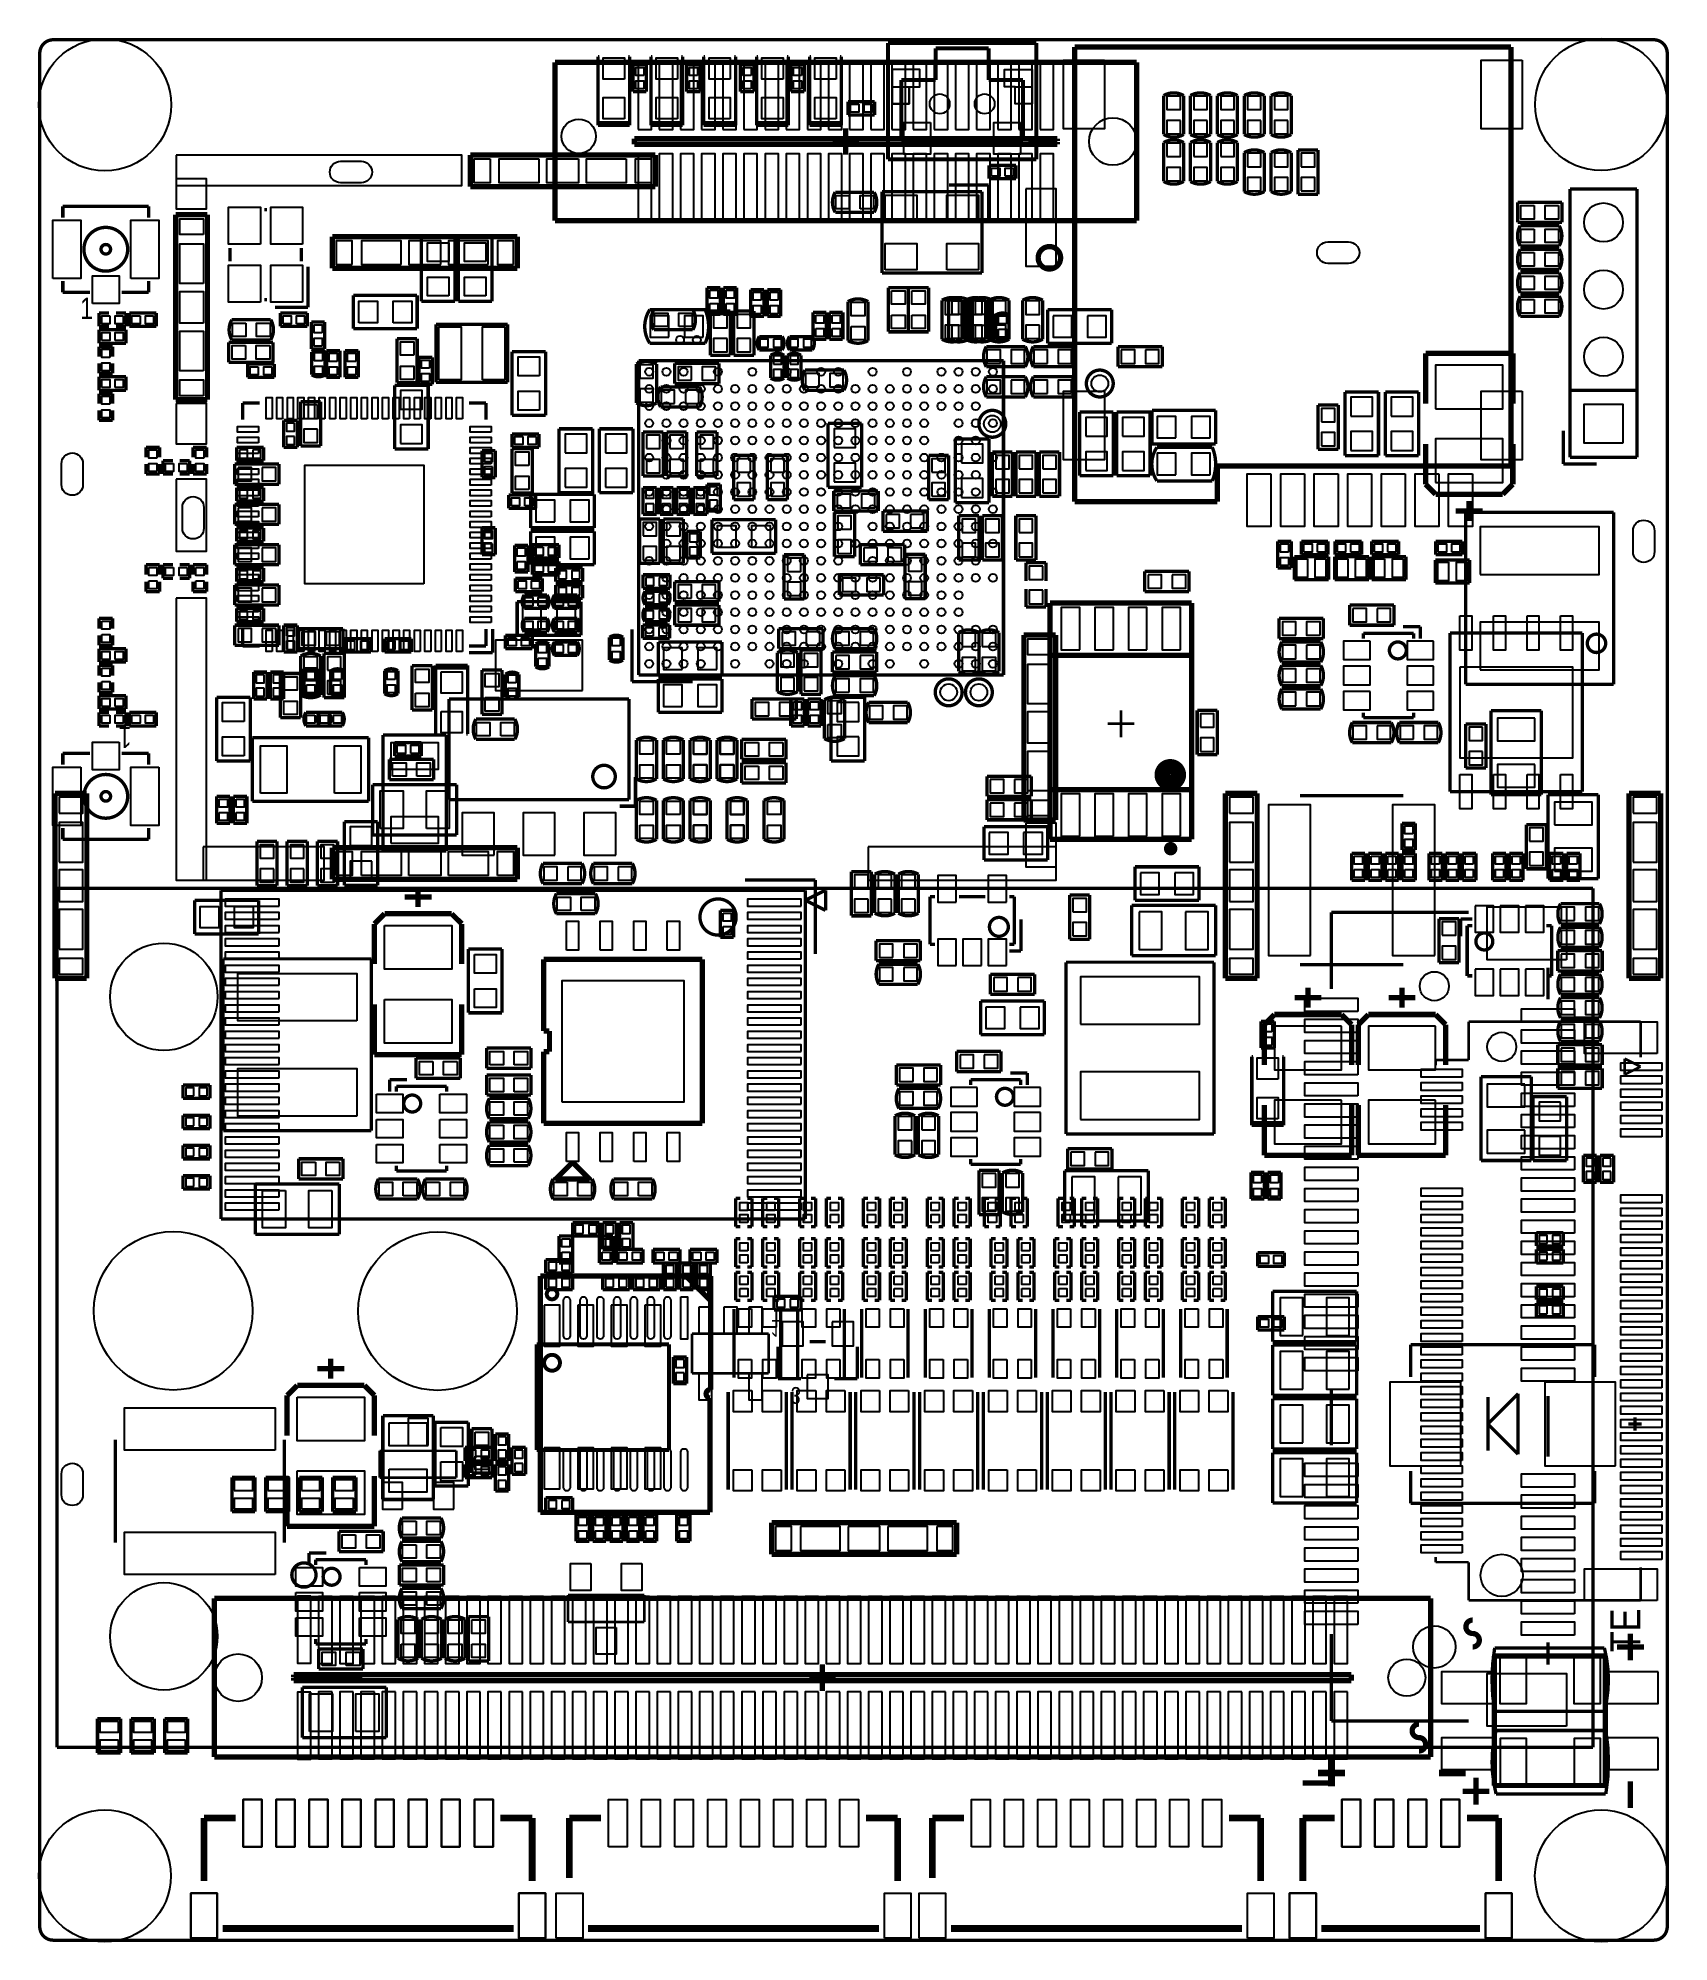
# Model space of a CAD drawing. Extents: x 44.2 to 105.9, y 92.9 to 165.
import ezdxf

# ---------------------------------------------------------------- set-up
doc = ezdxf.new("R2010")
doc.units = 0
for name, color, linetype in [('BG_OUTLINE', 2, 'CONTINUOUS'), ('BG_SOLDERMASK_TOP', 1, 'CONTINUOUS'), ('PG_SILKSCREEN_BOTTOM', 7, 'CONTINUOUS'), ('PG_SILKSCREEN_TOP', 8, 'CONTINUOUS'), ('PIN_BOTTOM', 10, 'CONTINUOUS'), ('PIN_TOP', 9, 'CONTINUOUS')]:
    doc.layers.add(name, color=color, linetype=linetype)

msp = doc.modelspace()

# ---------------------------------------------------------------- texts
at = {"layer": 'PG_SILKSCREEN_BOTTOM', "text_generation_flag": 2, "width": 0.8}
for s, p in [('1', (71.882, 116.459)), ('3', (72.644, 113.919))]:
    msp.add_text(s, height=0.635, rotation=180, dxfattribs=at).set_placement(p)
at = {"layer": 'PG_SILKSCREEN_TOP', "width": 0.8125}
msp.add_text('1', height=0.8128, dxfattribs=at).set_placement((45.765974, 154.331924))
at = {"layer": 'PG_SILKSCREEN_TOP'}
for s, height, rotation, width, p in [('1', 0.8128, 180, 0.8125, (47.706026, 138.911076)), ('TE', 1.143, 90, 0.844444, (104.775, 103.886))]:
    msp.add_text(s, height=height, rotation=rotation, dxfattribs=dict(at, width=width)).set_placement(p)

# ---------------------------------------------------------------- linework, layer by layer
at = {"layer": 'BG_OUTLINE', "const_width": 0.127}
msp.add_lwpolyline([(44.23918, 93.496892), (44.23918, 164.391594, -0.414214), (44.74718, 164.899594), (105.279952, 164.899594, -0.414214), (105.787952, 164.391594), (105.787952, 93.496892, -0.414214), (105.279952, 92.988892), (44.74718, 92.988892, -0.414214)], format="xyb", close=True, dxfattribs=at)
at = {"layer": 'BG_OUTLINE'}
msp.add_lwpolyline([(44.74718, 92.988892), (105.279952, 92.988892, 0.414214), (105.787952, 93.496892), (105.787952, 164.391594, 0.414214), (105.279952, 164.899594), (44.74718, 164.899594, 0.414214), (44.23918, 164.391594), (44.23918, 93.496892, 0.414214)], format="xyb", close=True, dxfattribs=at)
at = {"layer": 'BG_SOLDERMASK_TOP'}
for points in [[(49.403, 160.528), (49.403, 159.385), (60.198, 159.385), (60.198, 160.528)], [(49.403, 159.639), (49.403, 158.496), (50.546, 158.496), (50.546, 159.639)], [(81.534, 159.258), (81.534, 156.337), (82.677, 156.337), (82.677, 159.258)], [(49.403, 151.13), (49.403, 149.606), (50.546, 149.606), (50.546, 151.13)], [(49.403, 148.273516), (49.403, 145.542), (50.546, 145.542), (50.546, 148.273516)], [(49.403, 143.764), (49.403, 133.096), (50.546, 133.096), (50.546, 143.764)], [(81.534, 135.255), (81.534, 133.604), (82.677, 133.604), (82.677, 135.255)], [(50.419, 134.366), (50.419, 133.096), (54.991, 133.096), (54.991, 134.366)], [(75.565, 134.366), (75.565, 133.096), (82.677, 133.096), (82.677, 134.366)]]:
    msp.add_lwpolyline(points, close=True, dxfattribs=at)
at = {"layer": 'PG_SILKSCREEN_BOTTOM'}
for points, const_width in [([(63.72225, 164.049202), (63.72225, 158.049214)], 0.199898), ([(85.722206, 164.049202), (63.72225, 164.049202)], 0.199898), ([(85.722206, 158.049214), (85.722206, 164.049202)], 0.199898), ([(74.722228, 161.049208), (74.722228, 161.549334)], 0.199898), ([(66.722244, 161.15919), (66.722244, 160.939226)], 0.199898), ([(82.722212, 161.15919), (66.722244, 161.15919)], 0.199898), ([(66.722244, 160.939226), (82.722212, 160.939226)], 0.199898), ([(74.222102, 161.049208), (74.722228, 161.049208)], 0.199898), ([(74.722228, 161.049208), (75.222354, 161.049208)], 0.199898), ([(74.722228, 160.549082), (74.722228, 161.049208)], 0.199898), ([(81.722214, 161.062924), (82.722212, 161.062924)], 0.199898), ([(81.722214, 161.035492), (81.722214, 161.062924)], 0.199898), ([(82.722212, 161.035492), (81.722214, 161.035492)], 0.199898), ([(82.722212, 161.062924), (82.722212, 161.15919)], 0.199898), ([(82.722212, 160.939226), (82.722212, 161.035492)], 0.199898), ([(91.821, 159.0548), (91.821, 160.7312)], 0.127), ([(91.821, 160.7312), (92.583, 160.7312)], 0.127), ([(92.583, 160.7312), (92.583, 159.0548)], 0.127), ([(92.583, 159.0548), (91.821, 159.0548)], 0.127), ([(63.72225, 158.049214), (85.722206, 158.049214)], 0.199898), ([(55.30088, 157.444948), (55.30088, 156.245052)], 0.199898), ([(62.30112, 157.444948), (55.30088, 157.444948)], 0.199898), ([(62.30112, 156.245052), (62.30112, 157.444948)], 0.199898), ([(55.30088, 156.245052), (62.30112, 156.245052)], 0.199898), ([(69.596, 154.6352), (70.358, 154.6352)], 0.127), ([(69.596, 152.9588), (69.596, 154.6352)], 0.127), ([(70.358, 154.6352), (70.358, 152.9588)], 0.127), ([(70.485, 154.6352), (71.247, 154.6352)], 0.127), ([(70.485, 152.9588), (70.485, 154.6352)], 0.127), ([(71.247, 154.6352), (71.247, 152.9588)], 0.127), ([(82.3595, 154.686), (82.3595, 153.416)], 0.127), ([(84.7725, 154.686), (82.3595, 154.686)], 0.127), ([(84.7725, 153.416), (84.7725, 154.686)], 0.127), ([(67.31, 153.416), (69.4055, 153.416)], 0.127), ([(82.3595, 153.416), (84.7725, 153.416)], 0.127), ([(70.358, 152.9588), (69.596, 152.9588)], 0.127), ([(71.247, 152.9588), (70.485, 152.9588)], 0.127), ([(85.0138, 153.289), (86.6902, 153.289)], 0.127), ([(85.0138, 152.527), (85.0138, 153.289)], 0.127), ([(86.6902, 153.289), (86.6902, 152.527)], 0.127), ([(96.647, 153.035), (96.647, 151.13)], 0.2032), ([(99.949, 153.035), (96.647, 153.035)], 0.2032), ([(99.949, 151.13), (99.949, 153.035)], 0.2032), ([(68.2498, 152.654), (69.9262, 152.654)], 0.127), ([(68.2498, 151.892), (68.2498, 152.654)], 0.127), ([(69.9262, 152.654), (69.9262, 151.892)], 0.127), ([(86.6902, 152.527), (85.0138, 152.527)], 0.127), ([(57.658, 151.8285), (57.658, 149.4155)], 0.127), ([(58.928, 151.8285), (57.658, 151.8285)], 0.127), ([(58.928, 149.4155), (58.928, 151.8285)], 0.127), ([(69.9262, 151.892), (68.2498, 151.892)], 0.127), ([(93.599, 151.5745), (93.599, 149.1615)], 0.127), ([(94.869, 151.5745), (93.599, 151.5745)], 0.127), ([(94.869, 149.1615), (94.869, 151.5745)], 0.127), ([(95.123, 151.5745), (95.123, 149.1615)], 0.127), ([(96.393, 151.5745), (95.123, 151.5745)], 0.127), ([(96.393, 149.1615), (96.393, 151.5745)], 0.127), ([(54.102, 151.2062), (54.864, 151.2062)], 0.127), ([(54.102, 149.5298), (54.102, 151.2062)], 0.127), ([(54.864, 151.2062), (54.864, 149.5298)], 0.127), ([(83.566, 150.8125), (83.566, 148.3995)], 0.127), ([(84.836, 150.8125), (83.566, 150.8125)], 0.127), ([(84.836, 148.3995), (84.836, 150.8125)], 0.127), ([(84.963, 150.8125), (84.963, 148.3995)], 0.127), ([(86.233, 150.8125), (84.963, 150.8125)], 0.127), ([(86.233, 148.3995), (86.233, 150.8125)], 0.127), ([(86.2965, 150.876), (86.2965, 149.606)], 0.127), ([(88.7095, 150.876), (86.2965, 150.876)], 0.127), ([(88.7095, 149.606), (88.7095, 150.876)], 0.127), ([(92.583, 149.4028), (92.583, 151.0792)], 0.127), ([(92.583, 151.0792), (93.345, 151.0792)], 0.127), ([(93.345, 151.0792), (93.345, 149.4028)], 0.127), ([(53.975, 150.495), (53.467, 150.495)], 0.127), ([(53.467, 150.495), (53.467, 149.479)], 0.127), ([(53.975, 149.479), (53.975, 150.495)], 0.127), ([(63.881, 150.1775), (63.881, 147.7645)], 0.127), ([(65.151, 150.1775), (63.881, 150.1775)], 0.127), ([(65.151, 147.7645), (65.151, 150.1775)], 0.127), ([(65.405, 150.1775), (65.405, 147.7645)], 0.127), ([(66.675, 150.1775), (65.405, 150.1775)], 0.127), ([(66.675, 147.7645), (66.675, 150.1775)], 0.127), ([(67.056, 148.3868), (67.056, 150.0632)], 0.127), ([(67.056, 150.0632), (67.818, 150.0632)], 0.127), ([(67.818, 150.0632), (67.818, 148.3868)], 0.127), ([(67.945, 148.3868), (67.945, 150.0632)], 0.127), ([(67.945, 150.0632), (68.707, 150.0632)], 0.127), ([(68.707, 150.0632), (68.707, 148.3868)], 0.127), ([(69.088, 148.3868), (69.088, 150.0632)], 0.127), ([(69.088, 150.0632), (69.85, 150.0632)], 0.127), ([(69.85, 150.0632), (69.85, 148.3868)], 0.127), ([(74.047858, 150.3807), (74.047858, 147.9677)], 0.127), ([(75.317858, 150.3807), (74.047858, 150.3807)], 0.127), ([(75.317858, 147.9677), (75.317858, 150.3807)], 0.127), ([(78.867, 149.7965), (78.867, 147.3835)], 0.127), ([(80.137, 149.7965), (78.867, 149.7965)], 0.127), ([(80.137, 147.3835), (80.137, 149.7965)], 0.127), ([(51.689, 149.479), (51.689, 148.971)], 0.127), ([(52.705, 149.479), (51.689, 149.479)], 0.127), ([(52.705, 148.971), (52.705, 149.479)], 0.127), ([(53.467, 149.479), (53.975, 149.479)], 0.127), ([(54.864, 149.5298), (54.102, 149.5298)], 0.127), ([(57.658, 149.4155), (58.928, 149.4155)], 0.127), ([(61.468, 149.352), (60.96, 149.352)], 0.127), ([(60.96, 149.352), (60.96, 148.336)], 0.127), ([(61.468, 148.336), (61.468, 149.352)], 0.127), ([(70.485, 147.4978), (70.485, 149.1742)], 0.127), ([(70.485, 149.1742), (71.247, 149.1742)], 0.127), ([(71.247, 149.1742), (71.247, 147.4978)], 0.127), ([(71.755, 147.4978), (71.755, 149.1742)], 0.127), ([(71.755, 149.1742), (72.517, 149.1742)], 0.127), ([(72.517, 149.1742), (72.517, 147.4978)], 0.127), ([(77.851, 147.4978), (77.851, 149.1742)], 0.127), ([(77.851, 149.1742), (78.613, 149.1742)], 0.127), ([(78.613, 149.1742), (78.613, 147.4978)], 0.127), ([(80.264, 147.6248), (80.264, 149.3012)], 0.127), ([(80.264, 149.3012), (81.026, 149.3012)], 0.127), ([(81.026, 149.3012), (81.026, 147.6248)], 0.127), ([(81.153, 147.6248), (81.153, 149.3012)], 0.127), ([(81.153, 149.3012), (81.915, 149.3012)], 0.127), ([(81.915, 149.3012), (81.915, 147.6248)], 0.127), ([(82.042, 147.6248), (82.042, 149.3012)], 0.127), ([(82.042, 149.3012), (82.804, 149.3012)], 0.127), ([(82.804, 149.3012), (82.804, 147.6248)], 0.127), ([(86.2965, 149.606), (88.7095, 149.606)], 0.127), ([(93.345, 149.4028), (92.583, 149.4028)], 0.127), ([(93.599, 149.1615), (94.869, 149.1615)], 0.127), ([(95.123, 149.1615), (96.393, 149.1615)], 0.127), ([(96.647, 148.082), (96.647, 149.606)], 0.2032), ([(99.949, 149.606), (99.949, 148.082)], 0.2032), ([(51.6128, 148.844), (53.2892, 148.844)], 0.127), ([(51.6128, 148.082), (51.6128, 148.844)], 0.127), ([(51.689, 148.971), (52.705, 148.971)], 0.127), ([(53.2892, 148.844), (53.2892, 148.082)], 0.127), ([(67.818, 148.3868), (67.056, 148.3868)], 0.127), ([(68.707, 148.3868), (67.945, 148.3868)], 0.127), ([(69.85, 148.3868), (69.088, 148.3868)], 0.127), ([(83.566, 148.3995), (84.836, 148.3995)], 0.127), ([(84.963, 148.3995), (86.233, 148.3995)], 0.127), ([(53.2892, 148.082), (51.6128, 148.082)], 0.127), ([(51.689, 147.955), (51.689, 147.447)], 0.127), ([(52.705, 147.955), (51.689, 147.955)], 0.127), ([(52.705, 147.447), (52.705, 147.955)], 0.127), ([(60.96, 148.336), (61.468, 148.336)], 0.127), ([(62.8015, 147.701), (62.8015, 146.431)], 0.127), ([(65.2145, 147.701), (62.8015, 147.701)], 0.127), ([(63.881, 147.7645), (65.151, 147.7645)], 0.127), ([(65.2145, 146.431), (65.2145, 147.701)], 0.127), ([(65.405, 147.7645), (66.675, 147.7645)], 0.127), ([(67.564, 147.955), (67.056, 147.955)], 0.127), ([(67.056, 147.955), (67.056, 146.939)], 0.127), ([(67.564, 146.939), (67.564, 147.955)], 0.127), ([(68.199, 147.955), (67.691, 147.955)], 0.127), ([(67.691, 147.955), (67.691, 146.939)], 0.127), ([(68.199, 146.939), (68.199, 147.955)], 0.127), ([(68.834, 147.955), (68.326, 147.955)], 0.127), ([(68.326, 147.955), (68.326, 146.939)], 0.127), ([(68.834, 146.939), (68.834, 147.955)], 0.127), ([(69.469, 147.955), (68.961, 147.955)], 0.127), ([(68.961, 147.955), (68.961, 146.939)], 0.127), ([(69.977, 148.082), (69.469, 148.082)], 0.127), ([(69.469, 148.082), (69.469, 147.066)], 0.127), ([(69.469, 146.939), (69.469, 147.955)], 0.127), ([(69.977, 147.066), (69.977, 148.082)], 0.127), ([(74.047858, 147.9677), (75.317858, 147.9677)], 0.127), ([(74.2696, 147.828), (75.946, 147.828)], 0.127), ([(74.2696, 147.066), (74.2696, 147.828)], 0.127), ([(75.946, 147.828), (75.946, 147.066)], 0.127), ([(81.026, 147.6248), (80.264, 147.6248)], 0.127), ([(81.915, 147.6248), (81.153, 147.6248)], 0.127), ([(82.804, 147.6248), (82.042, 147.6248)], 0.127), ([(86.487, 148.209), (88.5825, 148.209)], 0.127), ([(97.028, 147.701), (96.647, 148.082)], 0.2032), ([(99.568, 147.701), (97.028, 147.701)], 0.2032), ([(99.949, 148.082), (99.568, 147.701)], 0.2032), ([(51.6128, 147.32), (53.2892, 147.32)], 0.127), ([(51.6128, 146.558), (51.6128, 147.32)], 0.127), ([(51.689, 147.447), (52.705, 147.447)], 0.127), ([(53.2892, 147.32), (53.2892, 146.558)], 0.127), ([(67.056, 146.939), (67.564, 146.939)], 0.127), ([(67.691, 146.939), (68.199, 146.939)], 0.127), ([(68.326, 146.939), (68.834, 146.939)], 0.127), ([(68.961, 146.939), (69.469, 146.939)], 0.127), ([(69.469, 147.066), (69.977, 147.066)], 0.127), ([(71.247, 147.4978), (70.485, 147.4978)], 0.127), ([(72.517, 147.4978), (71.755, 147.4978)], 0.127), ([(75.946, 147.066), (74.2696, 147.066)], 0.127), ([(74.295, 145.3388), (74.295, 147.0152)], 0.127), ([(74.295, 147.0152), (75.057, 147.0152)], 0.127), ([(75.057, 147.0152), (75.057, 145.3388)], 0.127), ([(76.1238, 147.066), (77.8002, 147.066)], 0.127), ([(76.1238, 146.304), (76.1238, 147.066)], 0.127), ([(77.8002, 147.066), (77.8002, 146.304)], 0.127), ([(78.613, 147.4978), (77.851, 147.4978)], 0.127), ([(78.867, 147.3835), (80.137, 147.3835)], 0.127), ([(98.806, 147.066), (97.79, 147.066)], 0.2032), ([(98.164904, 147.01393), (98.164904, 140.51407)], 0.124968), ([(103.765096, 147.01393), (98.164904, 147.01393)], 0.124968), ([(98.298, 147.447), (98.298, 146.685)], 0.2032), ([(103.765096, 140.51407), (103.765096, 147.01393)], 0.124968), ([(53.2892, 146.558), (51.6128, 146.558)], 0.127), ([(51.689, 146.431), (51.689, 145.923)], 0.127), ([(52.705, 146.431), (51.689, 146.431)], 0.127), ([(52.705, 145.923), (52.705, 146.431)], 0.127), ([(61.468, 146.431), (60.96, 146.431)], 0.127), ([(60.96, 146.431), (60.96, 145.415)], 0.127), ([(61.468, 145.415), (61.468, 146.431)], 0.127), ([(62.8015, 146.431), (65.2145, 146.431)], 0.127), ([(62.8015, 146.304), (62.8015, 145.034)], 0.127), ([(65.2145, 146.304), (62.8015, 146.304)], 0.127), ([(65.2145, 145.034), (65.2145, 146.304)], 0.127), ([(66.929, 145.0848), (66.929, 146.7612)], 0.127), ([(66.929, 146.7612), (67.691, 146.7612)], 0.127), ([(67.691, 146.7612), (67.691, 145.0848)], 0.127), ([(67.818, 145.0848), (67.818, 146.7612)], 0.127), ([(67.818, 146.7612), (68.58, 146.7612)], 0.127), ([(68.58, 146.7612), (68.58, 145.0848)], 0.127), ([(68.707, 146.304), (68.707, 145.288)], 0.127), ([(69.215, 146.304), (68.707, 146.304)], 0.127), ([(69.215, 145.288), (69.215, 146.304)], 0.127), ([(69.6595, 146.7358), (69.6595, 145.4658)], 0.127), ([(72.0725, 146.7358), (69.6595, 146.7358)], 0.127), ([(72.0725, 145.4658), (72.0725, 146.7358)], 0.127), ([(77.8002, 146.304), (76.1238, 146.304)], 0.127), ([(78.994, 145.2118), (78.994, 146.8882)], 0.127), ([(78.994, 146.8882), (79.756, 146.8882)], 0.127), ([(79.756, 146.8882), (79.756, 145.2118)], 0.127), ([(79.883, 145.2118), (79.883, 146.8882)], 0.127), ([(79.883, 146.8882), (80.645, 146.8882)], 0.127), ([(80.645, 146.8882), (80.645, 145.2118)], 0.127), ([(81.153, 145.2118), (81.153, 146.8882)], 0.127), ([(81.153, 146.8882), (81.915, 146.8882)], 0.127), ([(81.915, 146.8882), (81.915, 145.2118)], 0.127), ([(51.6128, 145.796), (53.2892, 145.796)], 0.127), ([(51.6128, 145.034), (51.6128, 145.796)], 0.127), ([(51.689, 145.923), (52.705, 145.923)], 0.127), ([(53.2892, 145.796), (53.2892, 145.034)], 0.127), ([(69.6595, 145.4658), (72.0725, 145.4658)], 0.127), ([(75.274932, 145.796), (76.951332, 145.796)], 0.127), ([(75.274932, 145.034), (75.274932, 145.796)], 0.127), ([(76.951332, 145.796), (76.951332, 145.034)], 0.127), ([(53.2892, 145.034), (51.6128, 145.034)], 0.127), ([(51.689, 144.907), (51.689, 144.399)], 0.127), ([(52.705, 144.907), (51.689, 144.907)], 0.127), ([(52.705, 144.399), (52.705, 144.907)], 0.127), ([(60.96, 145.415), (61.468, 145.415)], 0.127), ([(62.8015, 145.034), (65.2145, 145.034)], 0.127), ([(63.754, 144.907), (63.754, 144.399)], 0.127), ([(64.77, 144.907), (63.754, 144.907)], 0.127), ([(64.77, 144.399), (64.77, 144.907)], 0.127), ([(67.691, 145.0848), (66.929, 145.0848)], 0.127), ([(68.58, 145.0848), (67.818, 145.0848)], 0.127), ([(68.707, 145.288), (69.215, 145.288)], 0.127), ([(72.39, 143.7386), (72.39, 145.415)], 0.127), ([(72.39, 145.415), (73.152, 145.415)], 0.127), ([(73.152, 145.415), (73.152, 143.7386)], 0.127), ([(75.057, 145.3388), (74.295, 145.3388)], 0.127), ([(76.951332, 145.034), (75.274932, 145.034)], 0.127), ([(76.962, 145.4277), (77.724, 145.4277)], 0.127), ([(76.962, 143.7513), (76.962, 145.4277)], 0.127), ([(77.724, 145.4277), (77.724, 143.7513)], 0.127), ([(79.756, 145.2118), (78.994, 145.2118)], 0.127), ([(80.645, 145.2118), (79.883, 145.2118)], 0.127), ([(81.915, 145.2118), (81.153, 145.2118)], 0.127), ([(81.534, 145.1102), (82.296, 145.1102)], 0.127), ([(81.534, 144.4244), (81.534, 145.1102)], 0.127), ([(82.296, 145.1102), (82.296, 144.4244)], 0.127), ([(86.0298, 144.78), (87.7062, 144.78)], 0.127), ([(86.0298, 144.018), (86.0298, 144.78)], 0.127), ([(87.7062, 144.78), (87.7062, 144.018)], 0.127), ([(51.6128, 144.272), (53.2892, 144.272)], 0.127), ([(51.6128, 143.51), (51.6128, 144.272)], 0.127), ([(51.689, 144.399), (52.705, 144.399)], 0.127), ([(53.2892, 144.272), (53.2892, 143.51)], 0.127), ([(63.754, 144.399), (64.77, 144.399)], 0.127), ([(63.754, 144.272), (63.754, 143.764)], 0.127), ([(64.77, 144.272), (63.754, 144.272)], 0.127), ([(64.77, 143.764), (64.77, 144.272)], 0.127), ([(67.056, 144.653), (67.056, 144.145)], 0.127), ([(68.072, 144.653), (67.056, 144.653)], 0.127), ([(67.056, 144.145), (68.072, 144.145)], 0.127), ([(68.072, 144.145), (68.072, 144.653)], 0.127), ([(68.2498, 144.399), (69.9262, 144.399)], 0.127), ([(68.2498, 143.637), (68.2498, 144.399)], 0.127), ([(69.9262, 144.399), (69.9262, 143.637)], 0.127), ([(74.4728, 144.653), (76.1492, 144.653)], 0.127), ([(74.4728, 143.891), (74.4728, 144.653)], 0.127), ([(76.1492, 144.653), (76.1492, 143.891)], 0.127), ([(81.534, 144.1196), (81.534, 143.4338)], 0.127), ([(82.296, 143.4338), (82.296, 144.1196)], 0.127), ([(87.7062, 144.018), (86.0298, 144.018)], 0.127), ([(53.2892, 143.51), (51.6128, 143.51)], 0.127), ([(51.689, 143.383), (51.689, 142.875)], 0.127), ([(52.705, 143.383), (51.689, 143.383)], 0.127), ([(52.705, 142.875), (52.705, 143.383)], 0.127), ([(62.2935, 143.637), (62.2935, 142.367)], 0.127), ([(64.7065, 143.637), (62.2935, 143.637)], 0.127), ([(63.754, 143.764), (64.77, 143.764)], 0.127), ([(64.7065, 142.367), (64.7065, 143.637)], 0.127), ([(69.9262, 143.637), (68.2498, 143.637)], 0.127), ([(68.2498, 143.51), (69.9262, 143.51)], 0.127), ([(68.2498, 142.748), (68.2498, 143.51)], 0.127), ([(69.9262, 143.51), (69.9262, 142.748)], 0.127), ([(73.152, 143.7386), (72.39, 143.7386)], 0.127), ([(76.1492, 143.891), (74.4728, 143.891)], 0.127), ([(77.724, 143.7513), (76.962, 143.7513)], 0.127), ([(81.534, 143.4338), (82.296, 143.4338)], 0.127), ([(82.448146, 143.587724), (82.448146, 134.646924)], 0.2032), ([(87.808054, 143.587724), (82.448146, 143.587724)], 0.2032), ([(87.808054, 134.646924), (87.808054, 143.587724)], 0.2032), ([(93.7768, 143.51), (95.4532, 143.51)], 0.127), ([(93.7768, 142.748), (93.7768, 143.51)], 0.127), ([(95.4532, 143.51), (95.4532, 142.748)], 0.127), ([(51.6128, 142.748), (53.2892, 142.748)], 0.127), ([(51.6128, 141.986), (51.6128, 142.748)], 0.127), ([(51.689, 142.875), (52.705, 142.875)], 0.127), ([(53.2892, 142.748), (53.2892, 141.986)], 0.127), ([(53.467, 142.748), (53.467, 141.732)], 0.127), ([(53.975, 142.748), (53.467, 142.748)], 0.127), ([(53.975, 141.732), (53.975, 142.748)], 0.127), ([(54.0258, 142.621), (55.7022, 142.621)], 0.127), ([(54.0258, 141.859), (54.0258, 142.621)], 0.127), ([(55.7022, 142.621), (55.7022, 141.859)], 0.127), ([(67.04584, 142.755112), (67.04584, 142.247112)], 0.127), ([(68.06184, 142.755112), (67.04584, 142.755112)], 0.127), ([(68.06184, 142.247112), (68.06184, 142.755112)], 0.127), ([(69.9262, 142.748), (68.2498, 142.748)], 0.127), ([(72.1868, 142.621), (73.8632, 142.621)], 0.127), ([(72.1868, 141.859), (72.1868, 142.621)], 0.127), ([(73.8632, 142.621), (73.8632, 141.859)], 0.127), ([(91.1098, 143.002), (92.7862, 143.002)], 0.127), ([(91.1098, 142.24), (91.1098, 143.002)], 0.127), ([(92.7862, 143.002), (92.7862, 142.24)], 0.127), ([(95.4532, 142.748), (93.7768, 142.748)], 0.127), ([(96.449896, 142.692882), (95.79991, 142.692882)], 0.127), ([(96.449896, 142.243048), (96.449896, 142.692882)], 0.127), ([(53.2892, 141.986), (51.6128, 141.986)], 0.127), ([(55.7022, 141.859), (54.0258, 141.859)], 0.127), ([(55.753, 142.24), (55.753, 141.732)], 0.127), ([(56.769, 142.24), (55.753, 142.24)], 0.127), ([(56.769, 141.732), (56.769, 142.24)], 0.127), ([(57.277, 142.24), (57.277, 141.732)], 0.127), ([(58.293, 142.24), (57.277, 142.24)], 0.127), ([(58.293, 141.732), (58.293, 142.24)], 0.127), ([(62.2935, 142.367), (64.7065, 142.367)], 0.127), ([(67.04584, 142.247112), (68.06184, 142.247112)], 0.127), ([(67.6275, 142.113), (67.6275, 140.843)], 0.127), ([(70.0405, 142.113), (67.6275, 142.113)], 0.127), ([(70.0405, 140.843), (70.0405, 142.113)], 0.127), ([(73.8632, 141.859), (72.1868, 141.859)], 0.127), ([(92.7862, 142.24), (91.1098, 142.24)], 0.127), ([(94.30004, 142.442946), (96.19996, 142.442946)], 0.127), ([(94.30004, 142.243048), (94.30004, 142.442946)], 0.127), ([(96.19996, 142.442946), (96.19996, 142.243048)], 0.127), ([(53.467, 141.732), (53.975, 141.732)], 0.127), ([(54.991, 140.0048), (54.991, 141.6812)], 0.127), ([(54.991, 141.6812), (55.753, 141.6812)], 0.127), ([(55.753, 141.732), (56.769, 141.732)], 0.127), ([(55.753, 141.6812), (55.753, 140.0048)], 0.127), ([(57.277, 141.732), (58.293, 141.732)], 0.127), ([(73.025, 140.1318), (73.025, 141.8082)], 0.127), ([(73.025, 141.8082), (73.787, 141.8082)], 0.127), ([(73.787, 141.8082), (73.787, 140.1318)], 0.127), ([(74.2188, 141.732), (75.8952, 141.732)], 0.127), ([(74.2188, 140.97), (74.2188, 141.732)], 0.127), ([(75.8952, 141.732), (75.8952, 140.97)], 0.127), ([(82.448146, 141.606524), (87.808054, 141.606524)], 0.2032), ([(82.448146, 136.526524), (82.448146, 141.606524)], 0.2032), ([(87.808054, 141.606524), (87.808054, 136.526524)], 0.2032), ([(52.832, 140.97), (52.324, 140.97)], 0.127), ([(52.324, 140.97), (52.324, 139.954)], 0.127), ([(52.832, 139.954), (52.832, 140.97)], 0.127), ([(53.467, 140.97), (52.959, 140.97)], 0.127), ([(52.959, 140.97), (52.959, 139.954)], 0.127), ([(53.467, 139.954), (53.467, 140.97)], 0.127), ([(67.6275, 140.843), (70.0405, 140.843)], 0.127), ([(67.6275, 140.716), (67.6275, 139.446)], 0.127), ([(70.0405, 140.716), (67.6275, 140.716)], 0.127), ([(70.0405, 139.446), (70.0405, 140.716)], 0.127), ([(75.8952, 140.97), (74.2188, 140.97)], 0.127), ([(98.164904, 140.51407), (103.765096, 140.51407)], 0.124968), ([(52.324, 139.954), (52.832, 139.954)], 0.127), ([(52.959, 139.954), (53.467, 139.954)], 0.127), ([(55.753, 140.0048), (54.991, 140.0048)], 0.127), ([(66.519044, 139.94892), (59.718956, 139.94892)], 0.127), ([(59.718956, 139.94892), (59.718956, 136.14908)], 0.127), ([(66.519044, 136.14908), (66.519044, 139.94892)], 0.127), ([(71.1708, 139.954), (72.8472, 139.954)], 0.127), ([(71.1708, 139.192), (71.1708, 139.954)], 0.127), ([(72.8472, 139.954), (72.8472, 139.192)], 0.127), ([(73.787, 140.1318), (73.025, 140.1318)], 0.127), ([(75.438, 140.0175), (74.168, 140.0175)], 0.127), ([(74.168, 140.0175), (74.168, 137.6045)], 0.127), ([(75.438, 137.6045), (75.438, 140.0175)], 0.127), ([(67.6275, 139.446), (70.0405, 139.446)], 0.127), ([(72.8472, 139.192), (71.1708, 139.192)], 0.127), ([(84.6201, 139.015724), (85.6361, 139.015724)], 0.1016), ([(85.1281, 139.523724), (85.1281, 138.507724)], 0.1016), ([(88.011, 137.8458), (88.011, 139.5222)], 0.127), ([(88.011, 139.5222), (88.773, 139.5222)], 0.127), ([(88.773, 139.5222), (88.773, 137.8458)], 0.127), ([(94.30004, 139.442952), (94.30004, 139.243054)], 0.127), ([(94.30004, 139.243054), (96.19996, 139.243054)], 0.127), ([(96.19996, 139.243054), (96.19996, 139.442952)], 0.127), ([(98.171, 139.0142), (98.933, 139.0142)], 0.127), ([(98.171, 137.3378), (98.171, 139.0142)], 0.127), ([(98.933, 139.0142), (98.933, 137.3378)], 0.127), ([(99.1235, 139.5095), (101.0285, 139.5095)], 0.127), ([(99.1235, 136.3345), (99.1235, 139.5095)], 0.127), ([(101.0285, 139.5095), (101.0285, 136.3345)], 0.127), ([(57.220104, 138.597894), (59.619896, 138.597894)], 0.127), ([(57.220104, 134.198106), (57.220104, 138.597894)], 0.127), ([(59.619896, 138.597894), (59.619896, 134.198106)], 0.127), ([(74.168, 137.6045), (75.438, 137.6045)], 0.127), ([(88.773, 137.8458), (88.011, 137.8458)], 0.127), ([(66.76898, 137.009124), (66.76898, 135.89889)], 0.127), ([(80.0608, 137.033), (81.7372, 137.033)], 0.127), ([(80.0608, 136.271), (80.0608, 137.033)], 0.127), ([(81.7372, 137.033), (81.7372, 136.271)], 0.127), ([(98.933, 137.3378), (98.171, 137.3378)], 0.127), ([(44.8183, 136.386316), (44.8183, 129.386076)], 0.199898), ([(46.018196, 136.386316), (44.8183, 136.386316)], 0.199898), ([(46.018196, 129.386076), (46.018196, 136.386316)], 0.199898), ([(59.718956, 136.14908), (66.519044, 136.14908)], 0.127), ([(81.7372, 136.271), (80.0608, 136.271)], 0.127), ([(80.0608, 136.144), (81.7372, 136.144)], 0.127), ([(80.0608, 135.382), (80.0608, 136.144)], 0.127), ([(81.7372, 136.144), (81.7372, 135.382)], 0.127), ([(87.808054, 136.526524), (82.448146, 136.526524)], 0.2032), ([(89.080848, 136.386316), (89.080848, 129.386076)], 0.199898), ([(90.280744, 136.386316), (89.080848, 136.386316)], 0.199898), ([(90.280744, 129.386076), (90.280744, 136.386316)], 0.199898), ([(95.802958, 136.295892), (91.903042, 136.295892)], 0.127), ([(101.0285, 136.3345), (99.1235, 136.3345)], 0.127), ([(101.2825, 136.3345), (103.1875, 136.3345)], 0.127), ([(101.2825, 133.1595), (101.2825, 136.3345)], 0.127), ([(103.1875, 136.3345), (103.1875, 133.1595)], 0.127), ([(104.343708, 136.386316), (104.343708, 129.386076)], 0.199898), ([(105.543604, 136.386316), (104.343708, 136.386316)], 0.199898), ([(105.543604, 129.386076), (105.543604, 136.386316)], 0.199898), ([(66.76898, 135.89889), (66.169032, 135.89889)], 0.127), ([(81.7372, 135.382), (80.0608, 135.382)], 0.127), ([(57.023, 135.3185), (55.753, 135.3185)], 0.127), ([(55.753, 135.3185), (55.753, 132.9055)], 0.127), ([(57.023, 132.9055), (57.023, 135.3185)], 0.127), ([(79.9465, 135.128), (79.9465, 133.858)], 0.127), ([(82.3595, 135.128), (79.9465, 135.128)], 0.127), ([(82.3595, 133.858), (82.3595, 135.128)], 0.127), ([(82.448146, 134.646924), (87.808054, 134.646924)], 0.2032), ([(100.457, 133.5278), (100.457, 135.2042)], 0.127), ([(100.457, 135.2042), (101.219, 135.2042)], 0.127), ([(101.219, 135.2042), (101.219, 133.5278)], 0.127), ([(52.451, 134.5692), (53.213, 134.5692)], 0.127), ([(52.451, 132.8928), (52.451, 134.5692)], 0.127), ([(53.213, 134.5692), (53.213, 132.8928)], 0.127), ([(53.594, 134.5692), (54.356, 134.5692)], 0.127), ([(53.594, 132.8928), (53.594, 134.5692)], 0.127), ([(54.356, 134.5692), (54.356, 132.8928)], 0.127), ([(54.737, 134.5692), (55.499, 134.5692)], 0.127), ([(54.737, 132.8928), (54.737, 134.5692)], 0.127), ([(55.499, 134.5692), (55.499, 132.8928)], 0.127), ([(59.619896, 134.198106), (57.220104, 134.198106)], 0.127), ([(74.93, 133.4262), (75.692, 133.4262)], 0.127), ([(74.93, 131.7498), (74.93, 133.4262)], 0.127), ([(75.692, 133.4262), (75.692, 131.7498)], 0.127), ([(79.9465, 133.858), (82.3595, 133.858)], 0.127), ([(85.6615, 133.604), (85.6615, 132.334)], 0.127), ([(88.0745, 133.604), (85.6615, 133.604)], 0.127), ([(88.0745, 132.334), (88.0745, 133.604)], 0.127), ([(101.219, 133.5278), (100.457, 133.5278)], 0.127), ([(51.095656, 132.720588), (73.193656, 132.720588)], 0.127), ([(51.095656, 120.274588), (51.095656, 132.720588)], 0.127), ([(53.213, 132.8928), (52.451, 132.8928)], 0.127), ([(54.356, 132.8928), (53.594, 132.8928)], 0.127), ([(55.499, 132.8928), (54.737, 132.8928)], 0.127), ([(55.753, 132.9055), (57.023, 132.9055)], 0.127), ([(73.574656, 133.101588), (70.907656, 133.101588)], 0.127), ([(73.193656, 132.339588), (73.955656, 132.720588)], 0.127), ([(73.193656, 132.720588), (73.193656, 120.274588)], 0.127), ([(73.574656, 130.307588), (73.574656, 133.101588)], 0.127), ([(73.955656, 132.720588), (73.955656, 131.958588)], 0.127), ([(83.185, 130.8608), (83.185, 132.5372)], 0.127), ([(83.185, 132.5372), (83.947, 132.5372)], 0.127), ([(83.947, 132.5372), (83.947, 130.8608)], 0.127), ([(103.1875, 133.1595), (101.2825, 133.1595)], 0.127), ([(73.955656, 131.958588), (73.193656, 132.339588)], 0.127), ([(77.902054, 132.471922), (78.101952, 132.471922)], 0.127), ([(77.902054, 130.672078), (77.902054, 132.471922)], 0.127), ([(80.002126, 132.471922), (79.001874, 132.471922)], 0.127), ([(80.902048, 132.471922), (81.101946, 132.471922)], 0.127), ([(81.101946, 132.471922), (81.101946, 130.672078)], 0.127), ([(85.5345, 130.2385), (85.5345, 132.1435)], 0.127), ([(85.5345, 132.1435), (88.7095, 132.1435)], 0.127), ([(85.6615, 132.334), (88.0745, 132.334)], 0.127), ([(88.7095, 132.1435), (88.7095, 130.2385)], 0.127), ([(75.692, 131.7498), (74.93, 131.7498)], 0.127), ([(81.351882, 130.421888), (81.351882, 131.622038)], 0.127), ([(97.155, 129.9718), (97.155, 131.6482)], 0.127), ([(97.155, 131.6482), (97.917, 131.6482)], 0.127), ([(97.917, 131.6482), (97.917, 129.9718)], 0.127), ([(97.972118, 131.628896), (97.972118, 130.97891)], 0.127), ([(98.421952, 131.628896), (97.972118, 131.628896)], 0.127), ([(98.222054, 131.37896), (98.421952, 131.37896)], 0.127), ([(98.222054, 129.47904), (98.222054, 131.37896)], 0.127), ([(101.421946, 131.37896), (101.222048, 131.37896)], 0.127), ([(101.421946, 129.47904), (101.421946, 131.37896)], 0.127), ([(75.8698, 130.81), (77.5462, 130.81)], 0.127), ([(75.8698, 130.048), (75.8698, 130.81)], 0.127), ([(77.5462, 130.81), (77.5462, 130.048)], 0.127), ([(78.101952, 130.672078), (77.902054, 130.672078)], 0.127), ([(81.101946, 130.672078), (80.902048, 130.672078)], 0.127), ([(80.902048, 130.421888), (81.351882, 130.421888)], 0.127), ([(83.947, 130.8608), (83.185, 130.8608)], 0.127), ([(101.6508, 130.429), (103.3272, 130.429)], 0.127), ([(101.6508, 129.667), (101.6508, 130.429)], 0.127), ([(103.3272, 130.429), (103.3272, 129.667)], 0.127), ([(77.5462, 130.048), (75.8698, 130.048)], 0.127), ([(83.051904, 129.99593), (83.051904, 123.49607)], 0.124968), ([(88.652096, 129.99593), (83.051904, 129.99593)], 0.124968), ([(88.7095, 130.2385), (85.5345, 130.2385)], 0.127), ([(88.652096, 123.49607), (88.652096, 129.99593)], 0.124968), ([(95.802958, 129.896108), (91.903042, 129.896108)], 0.127), ([(97.917, 129.9718), (97.155, 129.9718)], 0.127), ([(103.3272, 129.667), (101.6508, 129.667)], 0.127), ([(44.8183, 129.386076), (46.018196, 129.386076)], 0.199898), ([(80.1878, 129.54), (81.8642, 129.54)], 0.127), ([(80.1878, 128.778), (80.1878, 129.54)], 0.127), ([(81.8642, 129.54), (81.8642, 128.778)], 0.127), ([(89.080848, 129.386076), (90.280744, 129.386076)], 0.199898), ([(92.202, 128.27), (92.202, 129.032)], 0.2032), ([(95.758, 128.27), (95.758, 129.032)], 0.2032), ([(98.421952, 129.47904), (98.222054, 129.47904)], 0.127), ([(101.222048, 129.47904), (101.421946, 129.47904)], 0.127), ([(104.343708, 129.386076), (105.543604, 129.386076)], 0.199898), ([(79.8195, 128.524), (79.8195, 127.254)], 0.127), ([(82.2325, 128.524), (79.8195, 128.524)], 0.127), ([(81.8642, 128.778), (80.1878, 128.778)], 0.127), ([(82.2325, 127.254), (82.2325, 128.524)], 0.127), ([(91.694, 128.651), (92.71, 128.651)], 0.2032), ([(95.25, 128.651), (96.266, 128.651)], 0.2032), ([(90.551, 127.635), (90.932, 128.016)], 0.2032), ([(90.551, 126.111), (90.551, 127.635)], 0.2032), ([(90.932, 128.016), (93.472, 128.016)], 0.2032), ([(93.472, 128.016), (93.853, 127.635)], 0.2032), ([(93.853, 127.635), (93.853, 126.111)], 0.2032), ([(94.107, 127.635), (94.488, 128.016)], 0.2032), ([(94.107, 126.111), (94.107, 127.635)], 0.2032), ([(94.488, 128.016), (97.028, 128.016)], 0.2032), ([(97.028, 128.016), (97.409, 127.635)], 0.2032), ([(97.409, 127.635), (97.409, 126.111)], 0.2032), ([(79.8195, 127.254), (82.2325, 127.254)], 0.127), ([(101.6508, 126.873), (103.3272, 126.873)], 0.127), ([(101.6508, 126.111), (101.6508, 126.873)], 0.127), ([(103.3272, 126.873), (103.3272, 126.111)], 0.127), ([(76.6318, 126.111), (78.3082, 126.111)], 0.127), ([(76.6318, 125.349), (76.6318, 126.111)], 0.127), ([(78.3082, 126.111), (78.3082, 125.349)], 0.127), ([(78.9178, 126.619), (80.5942, 126.619)], 0.127), ([(78.9178, 125.857), (78.9178, 126.619)], 0.127), ([(80.5942, 126.619), (80.5942, 125.857)], 0.127), ([(103.3272, 126.111), (101.6508, 126.111)], 0.127), ([(49.657, 125.349), (49.657, 124.841)], 0.127), ([(50.673, 125.349), (49.657, 125.349)], 0.127), ([(50.673, 124.841), (50.673, 125.349)], 0.127), ([(78.3082, 125.349), (76.6318, 125.349)], 0.127), ([(80.5942, 125.857), (78.9178, 125.857)], 0.127), ([(79.44104, 125.551946), (81.34096, 125.551946)], 0.127), ([(79.44104, 125.352048), (79.44104, 125.551946)], 0.127), ([(81.590896, 125.801882), (80.94091, 125.801882)], 0.127), ([(81.34096, 125.551946), (81.34096, 125.352048)], 0.127), ([(81.590896, 125.352048), (81.590896, 125.801882)], 0.127), ([(98.7425, 125.6665), (100.6475, 125.6665)], 0.127), ([(98.7425, 122.4915), (98.7425, 125.6665)], 0.127), ([(100.6475, 125.6665), (100.6475, 122.4915)], 0.127), ([(101.6508, 125.984), (103.3272, 125.984)], 0.127), ([(101.6508, 125.222), (101.6508, 125.984)], 0.127), ([(103.3272, 125.984), (103.3272, 125.222)], 0.127), ([(49.657, 124.841), (50.673, 124.841)], 0.127), ([(90.551, 124.587), (90.551, 122.682)], 0.2032), ([(93.853, 122.682), (93.853, 124.587)], 0.2032), ([(94.107, 124.587), (94.107, 122.682)], 0.2032), ([(97.409, 122.682), (97.409, 124.587)], 0.2032), ([(101.981, 124.9045), (100.711, 124.9045)], 0.127), ([(100.711, 124.9045), (100.711, 122.4915)], 0.127), ([(103.3272, 125.222), (101.6508, 125.222)], 0.127), ([(101.981, 122.4915), (101.981, 124.9045)], 0.127), ([(49.657, 124.206), (49.657, 123.698)], 0.127), ([(50.673, 124.206), (49.657, 124.206)], 0.127), ([(50.673, 123.698), (50.673, 124.206)], 0.127), ([(49.657, 123.698), (50.673, 123.698)], 0.127), ([(83.051904, 123.49607), (88.652096, 123.49607)], 0.124968), ([(49.657, 123.063), (49.657, 122.555)], 0.127), ([(50.673, 123.063), (49.657, 123.063)], 0.127), ([(49.657, 122.555), (50.673, 122.555)], 0.127), ([(50.673, 122.555), (50.673, 123.063)], 0.127), ([(79.44104, 122.551952), (79.44104, 122.352054)], 0.127), ([(81.34096, 122.352054), (81.34096, 122.551952)], 0.127), ([(83.1088, 122.936), (84.7852, 122.936)], 0.127), ([(83.1088, 122.174), (83.1088, 122.936)], 0.127), ([(84.7852, 122.936), (84.7852, 122.174)], 0.127), ([(90.551, 122.682), (93.853, 122.682)], 0.2032), ([(94.107, 122.682), (97.409, 122.682)], 0.2032), ([(100.6475, 122.4915), (98.7425, 122.4915)], 0.127), ([(100.711, 122.4915), (101.981, 122.4915)], 0.127), ([(103.124, 122.682), (102.616, 122.682)], 0.127), ([(102.616, 122.682), (102.616, 121.666)], 0.127), ([(103.124, 121.666), (103.124, 122.682)], 0.127), ([(103.759, 122.682), (103.251, 122.682)], 0.127), ([(103.251, 122.682), (103.251, 121.666)], 0.127), ([(103.759, 121.666), (103.759, 122.682)], 0.127), ([(49.657, 121.92), (49.657, 121.412)], 0.127), ([(50.673, 121.92), (49.657, 121.92)], 0.127), ([(50.673, 121.412), (50.673, 121.92)], 0.127), ([(79.44104, 122.352054), (81.34096, 122.352054)], 0.127), ([(79.756, 122.1232), (80.518, 122.1232)], 0.127), ([(79.756, 120.4468), (79.756, 122.1232)], 0.127), ([(80.518, 122.1232), (80.518, 120.4468)], 0.127), ([(82.9945, 120.2055), (82.9945, 122.1105)], 0.127), ([(82.9945, 122.1105), (86.1695, 122.1105)], 0.127), ([(84.7852, 122.174), (83.1088, 122.174)], 0.127), ([(86.1695, 122.1105), (86.1695, 120.2055)], 0.127), ([(49.657, 121.412), (50.673, 121.412)], 0.127), ([(102.616, 121.666), (103.124, 121.666)], 0.127), ([(103.251, 121.666), (103.759, 121.666)], 0.127), ([(73.193656, 120.274588), (51.095656, 120.274588)], 0.127), ([(80.518, 120.4468), (79.756, 120.4468)], 0.127), ([(64.389, 120.142), (64.389, 119.634)], 0.127), ([(65.405, 120.142), (64.389, 120.142)], 0.127), ([(64.389, 119.634), (65.405, 119.634)], 0.127), ([(65.405, 119.634), (65.405, 120.142)], 0.127), ([(66.04, 120.142), (65.532, 120.142)], 0.127), ([(65.532, 120.142), (65.532, 119.126)], 0.127), ([(66.04, 119.126), (66.04, 120.142)], 0.127), ([(66.675, 120.142), (66.167, 120.142)], 0.127), ([(66.167, 120.142), (66.167, 119.126)], 0.127), ([(66.675, 119.126), (66.675, 120.142)], 0.127), ([(86.1695, 120.2055), (82.9945, 120.2055)], 0.127), ([(100.838, 119.761), (100.838, 119.253)], 0.127), ([(101.854, 119.761), (100.838, 119.761)], 0.127), ([(101.854, 119.253), (101.854, 119.761)], 0.127), ([(65.532, 119.126), (66.04, 119.126)], 0.127), ([(66.167, 119.126), (66.675, 119.126)], 0.127), ([(100.838, 119.253), (101.854, 119.253)], 0.127), ([(100.838, 119.126), (100.838, 118.618)], 0.127), ([(101.854, 119.126), (100.838, 119.126)], 0.127), ([(101.854, 118.618), (101.854, 119.126)], 0.127), ([(63.373, 118.745), (63.373, 118.237)], 0.127), ([(64.389, 118.745), (63.373, 118.745)], 0.127), ([(63.373, 118.237), (64.389, 118.237)], 0.127), ([(63.373, 118.11), (63.373, 117.602)], 0.127), ([(64.389, 118.11), (63.373, 118.11)], 0.127), ([(64.389, 118.237), (64.389, 118.745)], 0.127), ([(64.389, 117.602), (64.389, 118.11)], 0.127), ([(65.532, 118.11), (65.532, 117.602)], 0.127), ([(66.548, 118.11), (65.532, 118.11)], 0.127), ([(66.548, 117.602), (66.548, 118.11)], 0.127), ([(66.675, 118.11), (66.675, 117.602)], 0.127), ([(67.691, 118.11), (66.675, 118.11)], 0.127), ([(67.691, 117.602), (67.691, 118.11)], 0.127), ([(67.818, 118.618), (67.818, 117.602)], 0.127), ([(68.326, 118.618), (67.818, 118.618)], 0.127), ([(68.326, 117.602), (68.326, 118.618)], 0.127), ([(68.453, 118.618), (68.453, 117.602)], 0.127), ([(68.961, 118.618), (68.453, 118.618)], 0.127), ([(68.961, 117.602), (68.961, 118.618)], 0.127), ([(69.088, 118.618), (69.088, 117.602)], 0.127), ([(69.596, 118.618), (69.088, 118.618)], 0.127), ([(69.596, 117.602), (69.596, 118.618)], 0.127), ([(100.838, 118.618), (101.854, 118.618)], 0.127), ([(63.373, 117.602), (64.389, 117.602)], 0.127), ([(65.532, 117.602), (66.548, 117.602)], 0.127), ([(66.675, 117.602), (67.691, 117.602)], 0.127), ([(67.818, 117.602), (68.326, 117.602)], 0.127), ([(68.453, 117.602), (68.961, 117.602)], 0.127), ([(69.088, 117.602), (69.596, 117.602)], 0.127), ([(90.8685, 117.5385), (94.0435, 117.5385)], 0.127), ([(90.8685, 115.6335), (90.8685, 117.5385)], 0.127), ([(94.0435, 117.5385), (94.0435, 115.6335)], 0.127), ([(100.838, 117.729), (100.838, 117.221)], 0.127), ([(101.854, 117.729), (100.838, 117.729)], 0.127), ([(101.854, 117.221), (101.854, 117.729)], 0.127), ([(72.009, 117.348), (72.009, 116.84)], 0.127), ([(73.025, 117.348), (72.009, 117.348)], 0.127), ([(72.009, 116.84), (73.025, 116.84)], 0.127), ([(73.025, 116.84), (73.025, 117.348)], 0.127), ([(100.838, 117.221), (101.854, 117.221)], 0.127), ([(100.838, 117.094), (100.838, 116.586)], 0.127), ([(101.854, 117.094), (100.838, 117.094)], 0.127), ([(101.854, 116.586), (101.854, 117.094)], 0.127), ([(68.907914, 115.939062), (71.808086, 115.939062)], 0.100076), ([(68.907914, 114.438938), (68.907914, 115.939062)], 0.100076), ([(71.808086, 115.939062), (71.808086, 114.438938)], 0.100076), ([(100.838, 116.586), (101.854, 116.586)], 0.127), ([(63.031878, 115.537996), (63.031878, 111.538004)], 0.150114), ([(68.032122, 115.537996), (63.031878, 115.537996)], 0.150114), ([(68.032122, 111.538004), (68.032122, 115.537996)], 0.150114), ([(72.159876, 114.234976), (72.159876, 115.443)], 0.127), ([(73.3552, 115.635024), (73.9648, 115.635024)], 0.127), ([(75.160124, 114.234976), (75.160124, 115.443)], 0.127), ([(94.0435, 115.6335), (90.8685, 115.6335)], 0.127), ([(90.8685, 115.5065), (94.0435, 115.5065)], 0.127), ([(90.8685, 113.6015), (90.8685, 115.5065)], 0.127), ([(94.0435, 115.5065), (94.0435, 113.6015)], 0.127), ([(96.090486, 115.524534), (96.090486, 114.3)], 0.127), ([(103.045514, 115.524534), (96.090486, 115.524534)], 0.127), ([(103.045514, 114.3), (103.045514, 115.524534)], 0.127), ([(68.707, 115.062), (68.199, 115.062)], 0.127), ([(68.199, 115.062), (68.199, 114.046)], 0.127), ([(68.707, 114.046), (68.707, 115.062)], 0.127), ([(68.199, 114.046), (68.707, 114.046)], 0.127), ([(71.808086, 114.438938), (68.907914, 114.438938)], 0.100076), ([(73.025, 114.234976), (72.159876, 114.234976)], 0.127), ([(74.295, 114.234976), (75.160124, 114.234976)], 0.127), ([(94.0435, 113.6015), (90.8685, 113.6015)], 0.127), ([(90.8685, 113.4745), (94.0435, 113.4745)], 0.127), ([(90.8685, 111.5695), (90.8685, 113.4745)], 0.127), ([(94.0435, 113.4745), (94.0435, 111.5695)], 0.127), ([(100.148898, 113.665), (99.005898, 112.522)], 0.127), ([(99.005898, 113.538), (99.005898, 111.506)], 0.127), ([(100.148898, 111.379), (100.148898, 113.665)], 0.127), ([(99.005898, 112.522), (100.148898, 111.379)], 0.127), ([(104.817926, 112.522), (104.318054, 112.522)], 0.127), ([(104.56799, 112.272064), (104.56799, 112.771936)], 0.127), ([(60.325, 111.633), (60.325, 111.125)], 0.127), ([(61.341, 111.633), (60.325, 111.633)], 0.127), ([(61.341, 111.125), (61.341, 111.633)], 0.127), ([(61.976, 112.141), (61.468, 112.141)], 0.127), ([(61.468, 112.141), (61.468, 111.125)], 0.127), ([(61.976, 111.125), (61.976, 112.141)], 0.127), ([(62.611, 111.633), (62.103, 111.633)], 0.127), ([(62.103, 111.633), (62.103, 110.617)], 0.127), ([(62.611, 110.617), (62.611, 111.633)], 0.127), ([(57.0992, 110.49), (57.0992, 111.506)], 0.100076), ([(57.0992, 111.506), (59.9948, 111.506)], 0.100076), ([(59.9948, 111.506), (59.9948, 110.49)], 0.100076), ([(60.325, 111.125), (61.341, 111.125)], 0.127), ([(60.325, 110.998), (60.325, 110.49)], 0.127), ([(61.341, 110.998), (60.325, 110.998)], 0.127), ([(61.341, 110.49), (61.341, 110.998)], 0.127), ([(61.468, 111.125), (61.976, 111.125)], 0.127), ([(61.976, 110.998), (61.468, 110.998)], 0.127), ([(61.468, 110.998), (61.468, 109.982)], 0.127), ([(61.976, 109.982), (61.976, 110.998)], 0.127), ([(63.031878, 111.538004), (68.032122, 111.538004)], 0.150114), ([(94.0435, 111.5695), (90.8685, 111.5695)], 0.127), ([(90.8685, 111.4425), (94.0435, 111.4425)], 0.127), ([(90.8685, 109.5375), (90.8685, 111.4425)], 0.127), ([(94.0435, 111.4425), (94.0435, 109.5375)], 0.127), ([(51.510946, 109.199934), (51.510946, 110.499906)], 0.127), ([(51.510946, 110.499906), (52.383944, 110.499906)], 0.127), ([(52.383944, 110.499906), (52.383944, 109.199934)], 0.127), ([(52.780946, 109.199934), (52.780946, 110.499906)], 0.127), ([(52.780946, 110.499906), (53.653944, 110.499906)], 0.127), ([(53.653944, 110.499906), (53.653944, 109.199934)], 0.127), ([(54.050946, 109.199934), (54.050946, 110.499906)], 0.127), ([(54.050946, 110.499906), (54.923944, 110.499906)], 0.127), ([(54.923944, 110.499906), (54.923944, 109.199934)], 0.127), ([(55.320946, 109.199934), (55.320946, 110.499906)], 0.127), ([(55.320946, 110.499906), (56.193944, 110.499906)], 0.127), ([(56.193944, 110.499906), (56.193944, 109.199934)], 0.127), ([(59.9948, 110.49), (57.0992, 110.49)], 0.100076), ([(60.325, 110.49), (61.341, 110.49)], 0.127), ([(62.103, 110.617), (62.611, 110.617)], 0.127), ([(96.090486, 109.519466), (96.090486, 110.744)], 0.127), ([(103.045514, 110.744), (103.045514, 109.519466)], 0.127), ([(61.468, 109.982), (61.976, 109.982)], 0.127), ([(63.373, 109.728), (63.373, 109.22)], 0.127), ([(64.389, 109.728), (63.373, 109.728)], 0.127), ([(64.389, 109.22), (64.389, 109.728)], 0.127), ([(94.0435, 109.5375), (90.8685, 109.5375)], 0.127), ([(103.045514, 109.519466), (96.090486, 109.519466)], 0.127), ([(52.383944, 109.199934), (51.510946, 109.199934)], 0.127), ([(53.653944, 109.199934), (52.780946, 109.199934)], 0.127), ([(54.923944, 109.199934), (54.050946, 109.199934)], 0.127), ([(56.193944, 109.199934), (55.320946, 109.199934)], 0.127), ([(63.373, 109.22), (64.389, 109.22)], 0.127), ([(71.915274, 108.787184), (71.915274, 107.587288)], 0.199898), ([(78.915514, 108.787184), (71.915274, 108.787184)], 0.199898), ([(78.915514, 107.587288), (78.915514, 108.787184)], 0.199898), ([(71.915274, 107.587288), (78.915514, 107.587288)], 0.199898), ([(96.84004, 105.922572), (50.840132, 105.922572)], 0.199898), ([(50.840132, 105.922572), (50.840132, 99.922584)], 0.199898), ([(96.84004, 99.922584), (96.84004, 105.922572)], 0.199898), ([(104.396286, 104.59339), (104.396286, 103.57739)], 0.199898), ([(103.448358, 103.741474), (99.248214, 103.741474)], 0.199898), ([(99.248214, 103.741474), (99.248214, 98.841306)], 0.199898), ([(103.448358, 98.841306), (103.448358, 103.741474)], 0.199898), ([(103.888286, 104.08539), (104.904286, 104.08539)], 0.199898), ([(93.840046, 103.03256), (53.840126, 103.03256)], 0.199898), ([(53.840126, 103.03256), (53.840126, 102.936294)], 0.199898), ([(53.840126, 102.936294), (56.339994, 102.936294)], 0.199898), ([(56.339994, 102.936294), (56.339994, 102.908862)], 0.199898), ([(73.840086, 102.922578), (73.33996, 102.922578)], 0.199898), ([(73.840086, 103.422704), (73.840086, 102.922578)], 0.199898), ([(73.840086, 102.922578), (73.840086, 102.422452)], 0.199898), ([(74.340212, 102.922578), (73.840086, 102.922578)], 0.199898), ([(93.840046, 102.812596), (93.840046, 103.03256)], 0.199898), ([(53.840126, 102.908862), (53.840126, 102.812596)], 0.199898), ([(56.339994, 102.908862), (53.840126, 102.908862)], 0.199898), ([(53.840126, 102.812596), (93.840046, 102.812596)], 0.199898), ([(46.422056, 101.366066), (47.295054, 101.366066)], 0.127), ([(46.422056, 100.066094), (46.422056, 101.366066)], 0.127), ([(47.295054, 101.366066), (47.295054, 100.066094)], 0.127), ([(47.692056, 101.366066), (48.565054, 101.366066)], 0.127), ([(47.692056, 100.066094), (47.692056, 101.366066)], 0.127), ([(48.565054, 101.366066), (48.565054, 100.066094)], 0.127), ([(48.962056, 101.366066), (49.835054, 101.366066)], 0.127), ([(48.962056, 100.066094), (48.962056, 101.366066)], 0.127), ([(49.835054, 101.366066), (49.835054, 100.066094)], 0.127), ([(47.295054, 100.066094), (46.422056, 100.066094)], 0.127), ([(48.565054, 100.066094), (47.692056, 100.066094)], 0.127), ([(49.835054, 100.066094), (48.962056, 100.066094)], 0.127), ([(50.840132, 99.922584), (96.84004, 99.922584)], 0.199898), ([(92.00261, 98.935286), (93.01861, 98.935286)], 0.199898), ([(98.046286, 98.62439), (99.062286, 98.62439)], 0.199898), ([(98.554286, 99.13239), (98.554286, 98.11639)], 0.199898), ([(99.248214, 98.841306), (103.448358, 98.841306)], 0.199898), ([(104.396286, 99.00539), (104.396286, 97.98939)], 0.199898), ([(50.451766, 97.616518), (51.650646, 97.616518)], 0.254), ([(50.451766, 95.23476), (50.451766, 97.616518)], 0.254), ([(62.861698, 97.616518), (61.662818, 97.616518)], 0.254), ([(62.861698, 95.33636), (62.861698, 97.616518)], 0.254), ([(92.006166, 97.616518), (93.205046, 97.616518)], 0.254), ([(92.006166, 95.23476), (92.006166, 97.616518)], 0.254), ([(99.416362, 97.616518), (98.217482, 97.616518)], 0.254), ([(99.416362, 95.33636), (99.416362, 97.616518)], 0.254), ([(62.156848, 93.43136), (51.156616, 93.43136)], 0.254), ([(98.711258, 93.43136), (92.71127, 93.43136)], 0.254)]:
    msp.add_lwpolyline(points, dxfattribs=dict(at, const_width=const_width))
for points, const_width in [([(87.503, 161.3154), (87.503, 162.7886, 0.266658), (86.741, 162.7886)], 0.127), ([(86.741, 162.7886), (86.741, 161.3154, 0.266658), (87.503, 161.3154)], 0.127), ([(88.519, 161.3154), (88.519, 162.7886, 0.266658), (87.757, 162.7886)], 0.127), ([(87.757, 162.7886), (87.757, 161.3154, 0.266658), (88.519, 161.3154)], 0.127), ([(89.535, 161.3154), (89.535, 162.7886, 0.266658), (88.773, 162.7886)], 0.127), ([(88.773, 162.7886), (88.773, 161.3154, 0.266658), (89.535, 161.3154)], 0.127), ([(90.551, 161.3154), (90.551, 162.7886, 0.266658), (89.789, 162.7886)], 0.127), ([(89.789, 162.7886), (89.789, 161.3154, 0.266658), (90.551, 161.3154)], 0.127), ([(91.567, 161.3154), (91.567, 162.7886, 0.266658), (90.805, 162.7886)], 0.127), ([(90.805, 162.7886), (90.805, 161.3154, 0.266658), (91.567, 161.3154)], 0.127), ([(87.503, 159.5374), (87.503, 161.0106, 0.266658), (86.741, 161.0106)], 0.127), ([(86.741, 161.0106), (86.741, 159.5374, 0.266658), (87.503, 159.5374)], 0.127), ([(88.519, 159.5374), (88.519, 161.0106, 0.266658), (87.757, 161.0106)], 0.127), ([(87.757, 161.0106), (87.757, 159.5374, 0.266658), (88.519, 159.5374)], 0.127), ([(89.535, 159.5374), (89.535, 161.0106, 0.266658), (88.773, 161.0106)], 0.127), ([(88.773, 161.0106), (88.773, 159.5374, 0.266658), (89.535, 159.5374)], 0.127), ([(90.551, 159.1564), (90.551, 160.6296, 0.266658), (89.789, 160.6296)], 0.127), ([(89.789, 160.6296), (89.789, 159.1564, 0.266658), (90.551, 159.1564)], 0.127), ([(91.567, 159.1564), (91.567, 160.6296, 0.266658), (90.805, 160.6296)], 0.127), ([(90.805, 160.6296), (90.805, 159.1564, 0.266658), (91.567, 159.1564)], 0.127), ([(79.121, 153.5684), (79.121, 155.0416, 0.266658), (78.359, 155.0416)], 0.127), ([(78.359, 155.0416), (78.359, 153.5684, 0.266658), (79.121, 153.5684)], 0.127), ([(80.01, 153.5684), (80.01, 155.0416, 0.266658), (79.248, 155.0416)], 0.127), ([(79.248, 155.0416), (79.248, 153.5684, 0.266658), (80.01, 153.5684)], 0.127), ([(80.899, 153.5684), (80.899, 155.0416, 0.266658), (80.137, 155.0416)], 0.127), ([(80.137, 155.0416), (80.137, 153.5684, 0.266658), (80.899, 153.5684)], 0.127), ([(82.169, 153.5684), (82.169, 155.0416, 0.266658), (81.407, 155.0416)], 0.127), ([(81.407, 155.0416), (81.407, 153.5684, 0.266658), (82.169, 153.5684)], 0.127), ([(69.4055, 154.686), (67.31, 154.686, 0.302776), (67.31, 153.416)], 0.127), ([(69.4055, 153.416, 0.201944), (69.4055, 154.686)], 0.127), ([(72.3138, 153.67), (71.4502, 153.67, 0.300022), (71.4502, 153.162)], 0.127), ([(71.4502, 153.162), (72.3138, 153.162, 0.300022), (72.3138, 153.67)], 0.127), ([(73.4568, 153.67), (72.5932, 153.67, 0.300022), (72.5932, 153.162)], 0.127), ([(72.5932, 153.162), (73.4568, 153.162, 0.300022), (73.4568, 153.67)], 0.127), ([(67.564, 151.1554), (67.564, 152.6286, 0.266658), (66.802, 152.6286)], 0.127), ([(72.39, 152.0952), (72.39, 152.9588, 0.300022), (71.882, 152.9588)], 0.127), ([(71.882, 152.9588), (71.882, 152.0952, 0.300022), (72.39, 152.0952)], 0.127), ([(73.025, 152.0952), (73.025, 152.9588, 0.300022), (72.517, 152.9588)], 0.127), ([(72.517, 152.9588), (72.517, 152.0952, 0.300022), (73.025, 152.0952)], 0.127), ([(81.5086, 153.289), (80.0354, 153.289, 0.266658), (80.0354, 152.527)], 0.127), ([(80.0354, 152.527), (81.5086, 152.527, 0.266658), (81.5086, 153.289)], 0.127), ([(83.2866, 153.289), (81.8134, 153.289, 0.266658), (81.8134, 152.527)], 0.127), ([(81.8134, 152.527), (83.2866, 152.527, 0.266658), (83.2866, 153.289)], 0.127), ([(66.802, 152.6286), (66.802, 151.1554, 0.266658), (67.564, 151.1554)], 0.127), ([(74.6506, 152.4), (73.1774, 152.4, 0.266658), (73.1774, 151.638)], 0.127), ([(73.1774, 151.638), (74.6506, 151.638, 0.266658), (74.6506, 152.4)], 0.127), ([(81.5086, 152.146), (80.0354, 152.146, 0.266658), (80.0354, 151.384)], 0.127), ([(80.0354, 151.384), (81.5086, 151.384, 0.266658), (81.5086, 152.146)], 0.127), ([(83.2866, 152.146), (81.8134, 152.146, 0.266658), (81.8134, 151.384)], 0.127), ([(81.8134, 151.384), (83.2866, 151.384, 0.266658), (83.2866, 152.146)], 0.127), ([(69.1896, 151.765), (67.7164, 151.765, 0.266658), (67.7164, 151.003)], 0.127), ([(67.7164, 151.003), (69.1896, 151.003, 0.266658), (69.1896, 151.765)], 0.127), ([(88.5825, 149.479), (86.487, 149.479, 0.302776), (86.487, 148.209)], 0.127), ([(88.5825, 148.209, 0.201944), (88.5825, 149.479)], 0.127), ([(67.9958, 144.030192), (67.1322, 144.030192, 0.300022), (67.1322, 143.522192)], 0.127), ([(67.1322, 143.522192), (67.9958, 143.522192, 0.300022), (67.9958, 144.030192)], 0.127), ([(67.98818, 143.392652), (67.12458, 143.392652, 0.300022), (67.12458, 142.884652)], 0.127), ([(67.12458, 142.884652), (67.98818, 142.884652, 0.300022), (67.98818, 143.392652)], 0.127), ([(75.7936, 142.621), (74.3204, 142.621, 0.266658), (74.3204, 141.859)], 0.127), ([(74.3204, 141.859), (75.7936, 141.859, 0.266658), (75.7936, 142.621)], 0.127), ([(79.756, 140.9954), (79.756, 142.4686, 0.266658), (78.994, 142.4686)], 0.127), ([(78.994, 142.4686), (78.994, 140.9954, 0.266658), (79.756, 140.9954)], 0.127), ([(80.518, 140.9954), (80.518, 142.4686, 0.266658), (79.756, 142.4686)], 0.127), ([(79.756, 142.4686), (79.756, 140.9954, 0.266658), (80.518, 140.9954)], 0.127), ([(92.6846, 142.113), (91.2114, 142.113, 0.266658), (91.2114, 141.351)], 0.127), ([(91.2114, 141.351), (92.6846, 141.351, 0.266658), (92.6846, 142.113)], 0.127), ([(54.864, 140.1064), (54.864, 141.5796, 0.266658), (54.102, 141.5796)], 0.127), ([(54.102, 141.5796), (54.102, 140.1064, 0.266658), (54.864, 140.1064)], 0.127), ([(72.898, 140.2334), (72.898, 141.7066, 0.266658), (72.136, 141.7066)], 0.127), ([(72.136, 141.7066), (72.136, 140.2334, 0.266658), (72.898, 140.2334)], 0.127), ([(92.6846, 141.224), (91.2114, 141.224, 0.266658), (91.2114, 140.462)], 0.127), ([(91.2114, 140.462), (92.6846, 140.462, 0.266658), (92.6846, 141.224)], 0.127), ([(75.7936, 140.843), (74.3204, 140.843, 0.266658), (74.3204, 140.081)], 0.127), ([(74.3204, 140.081), (75.7936, 140.081, 0.266658), (75.7936, 140.843)], 0.127), ([(77.0636, 139.827), (75.5904, 139.827, 0.266658), (75.5904, 139.065)], 0.127), ([(75.5904, 139.065), (77.0636, 139.065, 0.266658), (77.0636, 139.827)], 0.127), ([(92.6846, 140.335), (91.2114, 140.335, 0.266658), (91.2114, 139.573)], 0.127), ([(91.2114, 139.573), (92.6846, 139.573, 0.266658), (92.6846, 140.335)], 0.127), ([(95.3516, 139.065), (93.8784, 139.065, 0.266658), (93.8784, 138.303)], 0.127), ([(93.8784, 138.303), (95.3516, 138.303, 0.266658), (95.3516, 139.065)], 0.127), ([(97.1296, 139.065), (95.6564, 139.065, 0.266658), (95.6564, 138.303)], 0.127), ([(95.6564, 138.303), (97.1296, 138.303, 0.266658), (97.1296, 139.065)], 0.127), ([(69.596, 136.9314), (69.596, 138.4046, 0.266658), (68.834, 138.4046)], 0.127), ([(68.834, 138.4046), (68.834, 136.9314, 0.266658), (69.596, 136.9314)], 0.127), ([(70.612, 136.9314), (70.612, 138.4046, 0.266658), (69.85, 138.4046)], 0.127), ([(69.85, 138.4046), (69.85, 136.9314, 0.266658), (70.612, 136.9314)], 0.127), ([(69.596, 134.6454), (69.596, 136.1186, 0.266658), (68.834, 136.1186)], 0.127), ([(68.834, 136.1186), (68.834, 134.6454, 0.266658), (69.596, 134.6454)], 0.127), ([(70.993, 134.6454), (70.993, 136.1186, 0.266658), (70.231, 136.1186)], 0.127), ([(70.231, 136.1186), (70.231, 134.6454, 0.266658), (70.993, 134.6454)], 0.127), ([(64.7446, 133.731), (63.2714, 133.731, 0.266658), (63.2714, 132.969)], 0.127), ([(63.2714, 132.969), (64.7446, 132.969, 0.266658), (64.7446, 133.731)], 0.127), ([(66.6496, 133.731), (65.1764, 133.731, 0.266658), (65.1764, 132.969)], 0.127), ([(65.1764, 132.969), (66.6496, 132.969, 0.266658), (66.6496, 133.731)], 0.127), ([(76.581, 131.8514), (76.581, 133.3246, 0.266658), (75.819, 133.3246)], 0.127), ([(75.819, 133.3246), (75.819, 131.8514, 0.266658), (76.581, 131.8514)], 0.127), ([(77.47, 131.8514), (77.47, 133.3246, 0.266658), (76.708, 133.3246)], 0.127), ([(76.708, 133.3246), (76.708, 131.8514, 0.266658), (77.47, 131.8514)], 0.127), ([(103.2256, 132.207), (101.7524, 132.207, 0.266658), (101.7524, 131.445)], 0.127), ([(101.7524, 131.445), (103.2256, 131.445, 0.266658), (103.2256, 132.207)], 0.127), ([(103.2256, 131.318), (101.7524, 131.318, 0.266658), (101.7524, 130.556)], 0.127), ([(101.7524, 130.556), (103.2256, 130.556, 0.266658), (103.2256, 131.318)], 0.127), ([(77.4446, 129.921), (75.9714, 129.921, 0.266658), (75.9714, 129.159)], 0.127), ([(75.9714, 129.159), (77.4446, 129.159, 0.266658), (77.4446, 129.921)], 0.127), ([(103.2256, 129.54), (101.7524, 129.54, 0.266658), (101.7524, 128.778)], 0.127), ([(101.7524, 128.778), (103.2256, 128.778, 0.266658), (103.2256, 129.54)], 0.127), ([(103.2256, 128.651), (101.7524, 128.651, 0.266658), (101.7524, 127.889)], 0.127), ([(101.7524, 127.889), (103.2256, 127.889, 0.266658), (103.2256, 128.651)], 0.127), ([(103.2256, 127.762), (101.7524, 127.762, 0.266658), (101.7524, 127)], 0.127), ([(101.7524, 127), (103.2256, 127, 0.266658), (103.2256, 127.762)], 0.127), ([(78.2066, 125.222), (76.7334, 125.222, 0.266658), (76.7334, 124.46)], 0.127), ([(76.7334, 124.46), (78.2066, 124.46, 0.266658), (78.2066, 125.222)], 0.127), ([(77.343, 122.7074), (77.343, 124.1806, 0.266658), (76.581, 124.1806)], 0.127), ([(76.581, 124.1806), (76.581, 122.7074, 0.266658), (77.343, 122.7074)], 0.127), ([(78.232, 122.7074), (78.232, 124.1806, 0.266658), (77.47, 124.1806)], 0.127), ([(77.47, 124.1806), (77.47, 122.7074, 0.266658), (78.232, 122.7074)], 0.127), ([(81.407, 120.5484), (81.407, 122.0216, 0.266658), (80.645, 122.0216)], 0.127), ([(80.645, 122.0216), (80.645, 120.5484, 0.266658), (81.407, 120.5484)], 0.127), ([(98.427286, 104.59339, -1), (98.427286, 105.10139)], 0.199898), ([(98.427286, 104.59339, -1), (98.427286, 104.08539)], 0.199898), ([(103.411782, 101.647498), (99.261676, 101.647498, -0.083904), (99.261676, 104.04729)], 0.127), ([(99.261676, 104.04729), (103.411782, 104.04729, -0.125848), (103.411782, 101.647498)], 0.127), ([(96.395286, 100.65639, -1), (96.395286, 101.16439)], 0.199898), ([(103.465376, 98.523806), (99.31527, 98.523806, -0.125848), (99.31527, 100.923598)], 0.127), ([(99.31527, 100.923598), (103.465376, 100.923598, -0.083904), (103.465376, 98.523806)], 0.127), ([(96.395286, 100.65639, -1), (96.395286, 100.14839)], 0.199898)]:
    msp.add_lwpolyline(points, format="xyb", dxfattribs=dict(at, const_width=const_width))
for points, const_width in [([(82.846672, 156.649166, 1), (81.997784, 156.64925, 1)], 0.199898), ([(84.836, 151.892, 1), (83.82, 151.892, 1)], 0.127), ([(80.772, 150.368, 1), (79.756, 150.368, 1)], 0.127), ([(95.920052, 141.79296, 1), (95.279948, 141.79304, 1)], 0.127), ([(79.121, 140.208, 1), (78.105, 140.208, 1)], 0.127), ([(80.264, 140.208, 1), (79.248, 140.208, 1)], 0.127), ([(87.2871, 137.085324, 1), (86.7029, 137.085324, 1)], 0.6096), ([(66.005456, 137.01903, 1), (65.152544, 137.01897, 1)], 0.127), ([(87.1347, 134.291324, 1), (86.8807, 134.291324, 1)], 0.254), ([(70.575678, 131.704588, 1), (69.207634, 131.704588, 1)], 0.127), ([(80.869536, 131.33197, 1), (80.154464, 131.33203, 1)], 0.127), ([(99.19208, 130.779012, 1), (98.55192, 130.778988, 1)], 0.127), ([(81.061052, 124.90196, 1), (80.420948, 124.90204, 1)], 0.127), ([(63.811658, 117.437916, 1), (63.412342, 117.438084, 1)], 0.150114), ([(63.911988, 114.837972, 1), (63.312012, 114.838028, 1)], 0.150114), ([(54.686962, 106.807, 1), (53.771038, 106.807, 1)], 0.127)]:
    msp.add_lwpolyline(points, format="xyb", close=True, dxfattribs=dict(at, const_width=const_width))
at = {"layer": 'PG_SILKSCREEN_TOP'}
for points, const_width in [([(65.352422, 164.262308), (65.352422, 161.662364)], 0.127), ([(65.40246, 164.262308), (65.352422, 164.262308)], 0.127), ([(66.552318, 164.262308), (66.50228, 164.262308)], 0.127), ([(66.552318, 161.662364), (66.552318, 164.262308)], 0.127), ([(67.352418, 164.262308), (67.352418, 161.662364)], 0.127), ([(67.402456, 164.262308), (67.352418, 164.262308)], 0.127), ([(68.552314, 164.262308), (68.502276, 164.262308)], 0.127), ([(68.552314, 161.662364), (68.552314, 164.262308)], 0.127), ([(69.352414, 164.262308), (69.352414, 161.662364)], 0.127), ([(69.402452, 164.262308), (69.352414, 164.262308)], 0.127), ([(70.55231, 164.262308), (70.502272, 164.262308)], 0.127), ([(70.55231, 161.662364), (70.55231, 164.262308)], 0.127), ([(71.35241, 164.262308), (71.35241, 161.662364)], 0.127), ([(71.402448, 164.262308), (71.35241, 164.262308)], 0.127), ([(72.552306, 164.262308), (72.502268, 164.262308)], 0.127), ([(72.552306, 161.662364), (72.552306, 164.262308)], 0.127), ([(73.352406, 164.262308), (73.352406, 161.662364)], 0.127), ([(73.402444, 164.262308), (73.352406, 164.262308)], 0.127), ([(74.552302, 164.262308), (74.502264, 164.262308)], 0.127), ([(74.552302, 161.662364), (74.552302, 164.262308)], 0.127), ([(76.323698, 164.773356), (81.92389, 164.773356)], 0.150114), ([(76.323698, 160.373314), (76.323698, 164.773356)], 0.150114), ([(78.123796, 164.573458), (80.123792, 164.573458)], 0.150114), ([(78.123796, 163.373308), (78.123796, 164.573458)], 0.150114), ([(80.123792, 164.573458), (80.123792, 163.373308)], 0.150114), ([(81.92389, 164.773356), (81.92389, 160.373314)], 0.150114), ([(83.37931, 164.624004), (83.37931, 147.42414)], 0.2032), ([(99.879404, 164.624004), (83.37931, 164.624004)], 0.2032), ([(99.879404, 148.77415), (99.879404, 164.624004)], 0.2032), ([(66.675, 163.957), (67.183, 163.957)], 0.127), ([(66.675, 162.941), (66.675, 163.957)], 0.127), ([(67.183, 163.957), (67.183, 162.941)], 0.127), ([(68.707, 163.957), (69.215, 163.957)], 0.127), ([(68.707, 162.941), (68.707, 163.957)], 0.127), ([(69.215, 163.957), (69.215, 162.941)], 0.127), ([(70.739, 163.957), (71.247, 163.957)], 0.127), ([(70.739, 162.941), (70.739, 163.957)], 0.127), ([(71.247, 163.957), (71.247, 162.941)], 0.127), ([(72.644, 163.957), (73.152, 163.957)], 0.127), ([(72.644, 162.941), (72.644, 163.957)], 0.127), ([(73.152, 163.957), (73.152, 162.941)], 0.127), ([(67.183, 162.941), (66.675, 162.941)], 0.127), ([(69.215, 162.941), (68.707, 162.941)], 0.127), ([(71.247, 162.941), (70.739, 162.941)], 0.127), ([(73.152, 162.941), (72.644, 162.941)], 0.127), ([(76.823824, 163.373308), (78.123796, 163.373308)], 0.150114), ([(76.823824, 161.073338), (76.823824, 163.373308)], 0.150114), ([(80.123792, 163.373308), (81.423764, 163.373308)], 0.150114), ([(81.423764, 163.373308), (81.423764, 161.073338)], 0.150114), ([(74.803, 162.56), (75.819, 162.56)], 0.127), ([(74.803, 162.052), (74.803, 162.56)], 0.127), ([(75.819, 162.052), (74.803, 162.052)], 0.127), ([(75.819, 162.56), (75.819, 162.052)], 0.127), ([(65.352422, 161.76244), (66.552318, 161.76244)], 0.127), ([(65.352422, 161.711386), (66.552318, 161.711386)], 0.127), ([(65.352422, 161.662364), (66.552318, 161.662364)], 0.127), ([(67.352418, 161.76244), (68.552314, 161.76244)], 0.127), ([(67.352418, 161.711386), (68.552314, 161.711386)], 0.127), ([(67.352418, 161.662364), (68.552314, 161.662364)], 0.127), ([(69.352414, 161.76244), (70.55231, 161.76244)], 0.127), ([(69.352414, 161.711386), (70.55231, 161.711386)], 0.127), ([(69.352414, 161.662364), (70.55231, 161.662364)], 0.127), ([(71.35241, 161.76244), (72.552306, 161.76244)], 0.127), ([(71.35241, 161.711386), (72.552306, 161.711386)], 0.127), ([(71.35241, 161.662364), (72.552306, 161.662364)], 0.127), ([(73.352406, 161.76244), (74.552302, 161.76244)], 0.127), ([(73.352406, 161.711386), (74.552302, 161.711386)], 0.127), ([(73.352406, 161.662364), (74.552302, 161.662364)], 0.127), ([(81.423764, 161.073338), (76.823824, 161.073338)], 0.150114), ([(60.517532, 160.540954), (67.517772, 160.540954)], 0.199898), ([(60.517532, 159.341058), (60.517532, 160.540954)], 0.199898), ([(67.517772, 160.540954), (67.517772, 159.341058)], 0.199898), ([(81.92389, 160.373314), (76.323698, 160.373314)], 0.150114), ([(80.137, 159.639), (80.137, 160.147)], 0.127), ([(80.137, 160.147), (81.153, 160.147)], 0.127), ([(81.153, 160.147), (81.153, 159.639)], 0.127), ([(67.517772, 159.341058), (60.517532, 159.341058)], 0.199898), ([(76.087224, 159.146494), (76.087224, 156.068776)], 0.127), ([(79.871824, 159.146494), (76.087224, 159.146494)], 0.127), ([(78.627986, 159.407098), (80.12811, 159.407098)], 0.127), ([(79.871824, 156.068776), (79.871824, 159.146494)], 0.127), ([(80.12811, 159.407098), (80.12811, 158.00705)], 0.127), ([(81.153, 159.639), (80.137, 159.639)], 0.127), ([(102.108, 159.258), (104.648, 159.258)], 0.127), ([(102.108, 149.098), (102.108, 159.258)], 0.127), ([(104.648, 159.258), (104.648, 149.098)], 0.127), ([(45.110908, 158.597092), (45.110908, 158.171896)], 0.127), ([(48.361092, 158.597092), (45.110908, 158.597092)], 0.127), ([(48.361092, 158.171896), (48.361092, 158.597092)], 0.127), ([(52.731162, 158.468822), (52.831238, 158.468822)], 0.127), ([(101.8032, 158.75), (100.1268, 158.75)], 0.127), ([(100.1268, 158.75), (100.1268, 157.988)], 0.127), ([(101.8032, 157.988), (101.8032, 158.75)], 0.127), ([(49.382172, 158.276544), (50.582068, 158.276544)], 0.199898), ([(49.382172, 151.276304), (49.382172, 158.276544)], 0.199898), ([(50.582068, 158.276544), (50.582068, 151.276304)], 0.199898), ([(100.1268, 157.988), (101.8032, 157.988)], 0.127), ([(51.43119, 156.518864), (51.43119, 157.018736)], 0.127), ([(54.13121, 156.518864), (54.13121, 157.018736)], 0.127), ([(58.674, 157.4165), (59.944, 157.4165)], 0.127), ([(58.674, 155.0035), (58.674, 157.4165)], 0.127), ([(59.944, 157.4165), (59.944, 155.0035)], 0.127), ([(60.071, 157.4165), (61.341, 157.4165)], 0.127), ([(60.071, 155.0035), (60.071, 157.4165)], 0.127), ([(61.341, 157.4165), (61.341, 155.0035)], 0.127), ([(54.381146, 156.318712), (54.381146, 154.768804)], 0.127), ([(45.110908, 155.772104), (45.110908, 155.346908)], 0.127), ([(48.361092, 155.346908), (48.361092, 155.772104)], 0.127), ([(76.087224, 156.068776), (79.871824, 156.068776)], 0.127), ([(45.110908, 155.346908), (46.136052, 155.346908)], 0.127), ([(47.335948, 155.346908), (48.361092, 155.346908)], 0.127), ([(52.731162, 155.068778), (52.831238, 155.068778)], 0.127), ([(56.098694, 153.962608), (56.098694, 155.232608)], 0.127), ([(56.098694, 155.232608), (58.511694, 155.232608)], 0.127), ([(58.511694, 155.232608), (58.511694, 153.962608)], 0.127), ([(59.944, 155.0035), (58.674, 155.0035)], 0.127), ([(61.341, 155.0035), (60.071, 155.0035)], 0.127), ([(69.473318, 155.5242), (69.981318, 155.5242)], 0.127), ([(69.473318, 154.5082), (69.473318, 155.5242)], 0.127), ([(69.981318, 155.5242), (69.981318, 154.5082)], 0.127), ([(70.091554, 155.5242), (70.599554, 155.5242)], 0.127), ([(70.091554, 154.5082), (70.091554, 155.5242)], 0.127), ([(70.599554, 155.5242), (70.599554, 154.5082)], 0.127), ([(71.12, 155.448), (71.628, 155.448)], 0.127), ([(71.12, 154.432), (71.12, 155.448)], 0.127), ([(71.628, 155.448), (71.628, 154.432)], 0.127), ([(71.755, 155.448), (72.263, 155.448)], 0.127), ([(71.755, 154.432), (71.755, 155.448)], 0.127), ([(72.263, 155.448), (72.263, 154.432)], 0.127), ([(76.327, 155.5242), (76.327, 153.8478)], 0.127), ([(77.089, 155.5242), (76.327, 155.5242)], 0.127), ([(77.089, 155.5242), (77.089, 153.8478)], 0.127), ([(77.851, 155.5242), (77.089, 155.5242)], 0.127), ([(77.089, 153.8478), (77.089, 155.5242)], 0.127), ([(77.851, 153.8478), (77.851, 155.5242)], 0.127), ([(46.482, 154.559), (46.482, 154.051)], 0.127), ([(46.863, 154.559), (46.482, 154.559)], 0.127), ([(47.498, 154.559), (47.117, 154.559)], 0.127), ([(47.498, 154.051), (47.498, 154.559)], 0.127), ([(47.625, 154.559), (48.641, 154.559)], 0.127), ([(47.625, 154.051), (47.625, 154.559)], 0.127), ([(48.641, 154.559), (48.641, 154.051)], 0.127), ([(54.381146, 154.768804), (53.131212, 154.768804)], 0.127), ([(53.34, 154.051), (53.34, 154.559)], 0.127), ([(53.34, 154.559), (54.356, 154.559)], 0.127), ([(54.356, 154.559), (54.356, 154.051)], 0.127), ([(54.511194, 154.216608), (55.019194, 154.216608)], 0.127), ([(54.511194, 153.200608), (54.511194, 154.216608)], 0.127), ([(55.019194, 154.216608), (55.019194, 153.200608)], 0.127), ([(59.22899, 151.934926), (59.22899, 154.135074)], 0.127), ([(59.22899, 154.135074), (61.92901, 154.135074)], 0.127), ([(61.92901, 154.135074), (61.92901, 151.934926)], 0.127), ([(69.981318, 154.5082), (69.473318, 154.5082)], 0.127), ([(70.599554, 154.5082), (70.091554, 154.5082)], 0.127), ([(71.628, 154.432), (71.12, 154.432)], 0.127), ([(72.263, 154.432), (71.755, 154.432)], 0.127), ([(73.48347, 154.582622), (73.99147, 154.582622)], 0.127), ([(73.48347, 153.566622), (73.48347, 154.582622)], 0.127), ([(73.99147, 154.582622), (73.99147, 153.566622)], 0.127), ([(74.101706, 154.582622), (74.609706, 154.582622)], 0.127), ([(74.101706, 153.566622), (74.101706, 154.582622)], 0.127), ([(74.609706, 154.582622), (74.609706, 153.566622)], 0.127), ([(46.482, 154.051), (46.863, 154.051)], 0.127), ([(46.482, 153.416), (46.482, 153.924)], 0.127), ([(46.482, 153.924), (47.498, 153.924)], 0.127), ([(47.498, 153.416), (46.482, 153.416)], 0.127), ([(47.117, 154.051), (47.498, 154.051)], 0.127), ([(47.498, 153.924), (47.498, 153.416)], 0.127), ([(48.641, 154.051), (47.625, 154.051)], 0.127), ([(53.063394, 153.454608), (51.386994, 153.454608)], 0.127), ([(51.386994, 153.454608), (51.386994, 152.692608)], 0.127), ([(53.063394, 152.692608), (53.063394, 153.454608)], 0.127), ([(54.356, 154.051), (53.34, 154.051)], 0.127), ([(58.511694, 153.962608), (56.098694, 153.962608)], 0.127), ([(57.749694, 153.594308), (57.749694, 151.917908)], 0.127), ([(58.511694, 153.594308), (57.749694, 153.594308)], 0.127), ([(58.511694, 151.917908), (58.511694, 153.594308)], 0.127), ([(73.99147, 153.566622), (73.48347, 153.566622)], 0.127), ([(74.609706, 153.566622), (74.101706, 153.566622)], 0.127), ([(76.327, 153.8478), (77.089, 153.8478)], 0.127), ([(77.089, 153.8478), (77.851, 153.8478)], 0.127), ([(46.482, 153.289), (46.482, 152.908)], 0.127), ([(46.99, 153.289), (46.482, 153.289)], 0.127), ([(46.99, 152.908), (46.99, 153.289)], 0.127), ([(51.386994, 152.692608), (53.063394, 152.692608)], 0.127), ([(55.019194, 153.200608), (54.511194, 153.200608)], 0.127), ([(55.082694, 153.137108), (55.590694, 153.137108)], 0.127), ([(55.082694, 152.121108), (55.082694, 153.137108)], 0.127), ([(55.590694, 153.137108), (55.590694, 152.121108)], 0.127), ([(55.781194, 153.137108), (56.289194, 153.137108)], 0.127), ([(55.781194, 152.121108), (55.781194, 153.137108)], 0.127), ([(56.289194, 153.137108), (56.289194, 152.121108)], 0.127), ([(58.575194, 152.883108), (59.083194, 152.883108)], 0.127), ([(58.575194, 151.867108), (58.575194, 152.883108)], 0.127), ([(59.083194, 152.883108), (59.083194, 151.867108)], 0.127), ([(62.103, 153.0985), (63.373, 153.0985)], 0.127), ([(62.103, 150.6855), (62.103, 153.0985)], 0.127), ([(63.373, 153.0985), (63.373, 150.6855)], 0.127), ([(80.68691, 152.76195), (66.88709, 152.76195)], 0.127), ([(66.88709, 152.76195), (66.88709, 140.86205)], 0.127), ([(80.68691, 140.86205), (80.68691, 152.76195)], 0.127), ([(46.482, 152.654), (46.482, 152.273)], 0.127), ([(46.482, 152.273), (46.99, 152.273)], 0.127), ([(46.482, 151.638), (46.482, 152.146)], 0.127), ([(46.482, 152.146), (47.498, 152.146)], 0.127), ([(46.99, 152.273), (46.99, 152.654)], 0.127), ([(47.498, 152.146), (47.498, 151.638)], 0.127), ([(52.098194, 152.629108), (53.114194, 152.629108)], 0.127), ([(52.098194, 152.121108), (52.098194, 152.629108)], 0.127), ([(53.114194, 152.121108), (52.098194, 152.121108)], 0.127), ([(53.114194, 152.629108), (53.114194, 152.121108)], 0.127), ([(55.590694, 152.121108), (55.082694, 152.121108)], 0.127), ([(56.289194, 152.121108), (55.781194, 152.121108)], 0.127), ([(47.498, 151.638), (46.482, 151.638)], 0.127), ([(46.482, 151.511), (46.482, 151.13)], 0.127), ([(46.99, 151.511), (46.482, 151.511)], 0.127), ([(46.99, 151.13), (46.99, 151.511)], 0.127), ([(50.582068, 151.276304), (49.382172, 151.276304)], 0.199898), ([(57.749694, 151.917908), (58.511694, 151.917908)], 0.127), ([(59.083194, 151.867108), (58.575194, 151.867108)], 0.127), ([(61.92901, 151.934926), (59.22899, 151.934926)], 0.127), ([(102.108, 151.638), (104.648, 151.638)], 0.127), ([(46.482, 150.876), (46.482, 150.495)], 0.127), ([(46.99, 150.495), (46.99, 150.876)], 0.127), ([(51.91506, 151.15794), (51.91506, 150.518114)], 0.127), ([(52.554886, 151.15794), (51.91506, 151.15794)], 0.127), ([(61.11494, 151.15794), (60.475114, 151.15794)], 0.127), ([(61.11494, 150.518114), (61.11494, 151.15794)], 0.127), ([(63.373, 150.6855), (62.103, 150.6855)], 0.127), ([(46.482, 150.495), (46.99, 150.495)], 0.127), ([(62.103, 149.987), (63.119, 149.987)], 0.127), ([(62.103, 149.479), (62.103, 149.987)], 0.127), ([(63.119, 149.987), (63.119, 149.479)], 0.127), ([(101.854, 148.844), (101.854, 150.114)], 0.127), ([(48.26, 149.479), (48.26, 149.098)], 0.127), ([(48.768, 149.479), (48.26, 149.479)], 0.127), ([(48.768, 149.098), (48.768, 149.479)], 0.127), ([(50.038, 149.479), (50.038, 149.098)], 0.127), ([(50.546, 149.479), (50.038, 149.479)], 0.127), ([(50.546, 149.098), (50.546, 149.479)], 0.127), ([(63.119, 149.479), (62.103, 149.479)], 0.127), ([(62.103, 149.4282), (62.103, 147.7518)], 0.127), ([(62.865, 149.4282), (62.103, 149.4282)], 0.127), ([(62.865, 147.7518), (62.865, 149.4282)], 0.127), ([(104.648, 149.098), (102.108, 149.098)], 0.127), ([(48.26, 148.844), (48.26, 148.463)], 0.127), ([(48.26, 148.463), (48.768, 148.463)], 0.127), ([(48.768, 148.463), (48.768, 148.844)], 0.127), ([(48.895, 148.971), (48.895, 148.463)], 0.127), ([(49.276, 148.971), (48.895, 148.971)], 0.127), ([(48.895, 148.463), (49.276, 148.463)], 0.127), ([(49.911, 148.971), (49.53, 148.971)], 0.127), ([(49.53, 148.463), (49.911, 148.463)], 0.127), ([(49.911, 148.463), (49.911, 148.971)], 0.127), ([(50.038, 148.844), (50.038, 148.463)], 0.127), ([(50.038, 148.463), (50.546, 148.463)], 0.127), ([(50.546, 148.463), (50.546, 148.844)], 0.127), ([(88.769444, 148.77415), (99.879404, 148.77415)], 0.2032), ([(88.769444, 147.42414), (88.769444, 148.77415)], 0.2032), ([(103.124, 148.844), (101.854, 148.844)], 0.127), ([(61.977016, 147.16379), (61.977016, 147.67179)], 0.127), ([(61.977016, 147.67179), (62.993016, 147.67179)], 0.127), ([(62.103, 147.7518), (62.865, 147.7518)], 0.127), ([(62.993016, 147.67179), (62.993016, 147.16379)], 0.127), ([(62.993016, 147.16379), (61.977016, 147.16379)], 0.127), ([(83.37931, 147.42414), (88.769444, 147.42414)], 0.2032), ([(62.194694, 145.771108), (62.702694, 145.771108)], 0.127), ([(62.194694, 144.755108), (62.194694, 145.771108)], 0.127), ([(62.702694, 145.771108), (62.702694, 144.755108)], 0.127), ([(62.865, 145.796), (63.881, 145.796)], 0.127), ([(62.865, 145.288), (62.865, 145.796)], 0.127), ([(63.881, 145.796), (63.881, 145.288)], 0.127), ([(91.059, 145.923), (91.567, 145.923)], 0.127), ([(91.059, 144.907), (91.059, 145.923)], 0.127), ([(91.567, 145.923), (91.567, 144.907)], 0.127), ([(91.948, 145.415), (91.948, 145.923)], 0.127), ([(91.948, 145.923), (92.964, 145.923)], 0.127), ([(92.964, 145.923), (92.964, 145.415)], 0.127), ([(93.218, 145.415), (93.218, 145.923)], 0.127), ([(93.218, 145.923), (94.234, 145.923)], 0.127), ([(94.234, 145.923), (94.234, 145.415)], 0.127), ([(94.615, 145.415), (94.615, 145.923)], 0.127), ([(94.615, 145.923), (95.631, 145.923)], 0.127), ([(95.631, 145.923), (95.631, 145.415)], 0.127), ([(97.028, 145.415), (97.028, 145.923)], 0.127), ([(97.028, 145.923), (98.044, 145.923)], 0.127), ([(98.044, 145.923), (98.044, 145.415)], 0.127), ([(48.26, 145.034), (48.26, 144.653)], 0.127), ([(48.768, 145.034), (48.26, 145.034)], 0.127), ([(48.768, 144.653), (48.768, 145.034)], 0.127), ([(48.895, 145.034), (48.895, 144.526)], 0.127), ([(49.276, 145.034), (48.895, 145.034)], 0.127), ([(49.911, 145.034), (49.53, 145.034)], 0.127), ([(49.911, 144.526), (49.911, 145.034)], 0.127), ([(50.038, 145.034), (50.038, 144.653)], 0.127), ([(50.546, 145.034), (50.038, 145.034)], 0.127), ([(50.546, 144.653), (50.546, 145.034)], 0.127), ([(62.702694, 144.755108), (62.194694, 144.755108)], 0.127), ([(63.881, 145.288), (62.865, 145.288)], 0.127), ([(62.865, 145.161), (63.881, 145.161)], 0.127), ([(62.865, 144.653), (62.865, 145.161)], 0.127), ([(63.881, 145.161), (63.881, 144.653)], 0.127), ([(91.567, 144.907), (91.059, 144.907)], 0.127), ([(92.984066, 145.339054), (91.684094, 145.339054)], 0.127), ([(91.684094, 145.339054), (91.684094, 144.466056)], 0.127), ([(92.964, 145.415), (91.948, 145.415)], 0.127), ([(92.984066, 144.466056), (92.984066, 145.339054)], 0.127), ([(94.508066, 145.339054), (93.208094, 145.339054)], 0.127), ([(93.208094, 145.339054), (93.208094, 144.466056)], 0.127), ([(94.234, 145.415), (93.218, 145.415)], 0.127), ([(94.508066, 144.466056), (94.508066, 145.339054)], 0.127), ([(95.905066, 145.339054), (94.605094, 145.339054)], 0.127), ([(94.605094, 145.339054), (94.605094, 144.466056)], 0.127), ([(95.631, 145.415), (94.615, 145.415)], 0.127), ([(95.905066, 144.466056), (95.905066, 145.339054)], 0.127), ([(98.318066, 145.212054), (97.018094, 145.212054)], 0.127), ([(97.018094, 145.212054), (97.018094, 144.339056)], 0.127), ([(98.044, 145.415), (97.028, 145.415)], 0.127), ([(98.318066, 144.339056), (98.318066, 145.212054)], 0.127), ([(48.26, 144.399), (48.26, 144.018)], 0.127), ([(48.26, 144.018), (48.768, 144.018)], 0.127), ([(48.768, 144.018), (48.768, 144.399)], 0.127), ([(48.895, 144.526), (49.276, 144.526)], 0.127), ([(49.53, 144.526), (49.911, 144.526)], 0.127), ([(50.038, 144.399), (50.038, 144.018)], 0.127), ([(50.038, 144.018), (50.546, 144.018)], 0.127), ([(50.546, 144.018), (50.546, 144.399)], 0.127), ([(62.23, 144.018), (62.23, 144.526)], 0.127), ([(62.23, 144.526), (63.246, 144.526)], 0.127), ([(63.246, 144.018), (62.23, 144.018)], 0.127), ([(63.881, 144.653), (62.865, 144.653)], 0.127), ([(63.246, 144.526), (63.246, 144.018)], 0.127), ([(91.684094, 144.466056), (92.984066, 144.466056)], 0.127), ([(93.208094, 144.466056), (94.508066, 144.466056)], 0.127), ([(94.605094, 144.466056), (95.905066, 144.466056)], 0.127), ([(97.018094, 144.339056), (98.318066, 144.339056)], 0.127), ([(46.482, 143.002), (46.482, 142.621)], 0.127), ([(46.99, 143.002), (46.482, 143.002)], 0.127), ([(46.99, 142.621), (46.99, 143.002)], 0.127), ([(51.91506, 142.597886), (51.91506, 141.95806)], 0.127), ([(61.11494, 141.95806), (61.11494, 142.597886)], 0.127), ([(61.364876, 141.708124), (61.364876, 142.597886)], 0.127), ([(66.6369, 142.595092), (66.6369, 140.612114)], 0.127), ([(46.482, 142.367), (46.482, 141.986)], 0.127), ([(46.482, 141.986), (46.99, 141.986)], 0.127), ([(46.482, 141.351), (46.482, 141.859)], 0.127), ([(46.482, 141.859), (47.498, 141.859)], 0.127), ([(46.99, 141.986), (46.99, 142.367)], 0.127), ([(47.498, 141.859), (47.498, 141.351)], 0.127), ([(51.91506, 141.95806), (52.554886, 141.95806)], 0.127), ([(60.475114, 141.95806), (61.11494, 141.95806)], 0.127), ([(61.849, 142.367), (62.865, 142.367)], 0.127), ([(61.849, 141.859), (61.849, 142.367)], 0.127), ([(62.865, 141.859), (61.849, 141.859)], 0.127), ([(62.865, 142.367), (62.865, 141.859)], 0.127), ([(81.454752, 142.377414), (82.654648, 142.377414)], 0.199898), ([(81.454752, 135.377174), (81.454752, 142.377414)], 0.199898), ([(82.654648, 142.377414), (82.654648, 135.377174)], 0.199898), ([(97.575878, 142.445994), (97.575878, 136.446006)], 0.127), ([(102.576122, 142.445994), (97.575878, 142.445994)], 0.127), ([(102.576122, 136.446006), (102.576122, 142.445994)], 0.127), ([(47.498, 141.351), (46.482, 141.351)], 0.127), ([(46.482, 141.224), (46.482, 140.843)], 0.127), ([(46.99, 141.224), (46.482, 141.224)], 0.127), ([(46.99, 140.843), (46.99, 141.224)], 0.127), ([(58.321194, 141.211808), (58.321194, 139.535408)], 0.127), ([(59.083194, 141.211808), (58.321194, 141.211808)], 0.127), ([(59.083194, 139.535408), (59.083194, 141.211808)], 0.127), ([(59.217052, 141.227048), (59.217052, 138.627104)], 0.127), ([(60.416948, 141.227048), (59.217052, 141.227048)], 0.127), ([(60.416948, 141.178026), (59.217052, 141.178026)], 0.127), ([(60.416948, 138.627104), (60.416948, 141.227048)], 0.127), ([(60.475114, 141.708124), (61.364876, 141.708124)], 0.127), ([(46.482, 140.589), (46.482, 140.208)], 0.127), ([(46.99, 140.208), (46.99, 140.589)], 0.127), ([(53.34, 140.9192), (53.34, 139.2428)], 0.127), ([(54.102, 140.9192), (53.34, 140.9192)], 0.127), ([(54.102, 139.2428), (54.102, 140.9192)], 0.127), ([(54.229, 141.097), (54.737, 141.097)], 0.127), ([(54.229, 140.081), (54.229, 141.097)], 0.127), ([(54.737, 141.097), (54.737, 140.081)], 0.127), ([(60.416948, 141.126972), (59.217052, 141.126972)], 0.127), ([(60.96, 141.0462), (60.96, 139.3698)], 0.127), ([(61.722, 141.0462), (60.96, 141.0462)], 0.127), ([(61.722, 139.3698), (61.722, 141.0462)], 0.127), ([(66.6369, 140.612114), (68.937124, 140.612114)], 0.127), ([(66.88709, 140.86205), (80.68691, 140.86205)], 0.127), ([(46.482, 140.208), (46.99, 140.208)], 0.127), ([(46.482, 139.573), (46.482, 140.081)], 0.127), ([(46.482, 140.081), (47.498, 140.081)], 0.127), ([(47.498, 140.081), (47.498, 139.573)], 0.127), ([(50.927, 140.0175), (52.197, 140.0175)], 0.127), ([(50.927, 137.6045), (50.927, 140.0175)], 0.127), ([(52.197, 140.0175), (52.197, 137.6045)], 0.127), ([(54.737, 140.081), (54.229, 140.081)], 0.127), ([(72.644, 139.954), (73.152, 139.954)], 0.127), ([(72.644, 138.938), (72.644, 139.954)], 0.127), ([(73.152, 139.954), (73.152, 138.938)], 0.127), ([(73.279, 139.954), (73.787, 139.954)], 0.127), ([(73.279, 138.938), (73.279, 139.954)], 0.127), ([(73.787, 139.954), (73.787, 138.938)], 0.127), ([(47.498, 139.573), (46.482, 139.573)], 0.127), ([(46.482, 139.446), (46.482, 138.938)], 0.127), ([(46.863, 139.446), (46.482, 139.446)], 0.127), ([(47.498, 139.446), (47.117, 139.446)], 0.127), ([(47.498, 138.938), (47.498, 139.446)], 0.127), ([(47.625, 139.446), (48.641, 139.446)], 0.127), ([(47.625, 138.938), (47.625, 139.446)], 0.127), ([(48.641, 139.446), (48.641, 138.938)], 0.127), ([(53.34, 139.2428), (54.102, 139.2428)], 0.127), ([(58.321194, 139.535408), (59.083194, 139.535408)], 0.127), ([(60.96, 139.3698), (61.722, 139.3698)], 0.127), ([(46.482, 138.938), (46.863, 138.938)], 0.127), ([(47.117, 138.938), (47.498, 138.938)], 0.127), ([(48.641, 138.938), (47.625, 138.938)], 0.127), ([(52.283106, 138.486896), (52.283106, 136.087104)], 0.127), ([(56.682894, 138.486896), (52.283106, 138.486896)], 0.127), ([(56.682894, 136.087104), (56.682894, 138.486896)], 0.127), ([(57.658, 137.795), (57.658, 138.303)], 0.127), ([(57.658, 138.303), (58.674, 138.303)], 0.127), ([(58.674, 138.303), (58.674, 137.795)], 0.127), ([(59.217052, 138.627104), (59.26709, 138.627104)], 0.127), ([(60.36691, 138.627104), (60.416948, 138.627104)], 0.127), ([(72.4662, 138.43), (70.7898, 138.43)], 0.127), ([(70.7898, 138.43), (70.7898, 137.668)], 0.127), ([(72.4662, 137.668), (72.4662, 138.43)], 0.127), ([(73.152, 138.938), (72.644, 138.938)], 0.127), ([(73.787, 138.938), (73.279, 138.938)], 0.127), ([(45.110908, 137.896092), (45.110908, 137.470896)], 0.127), ([(46.136052, 137.896092), (45.110908, 137.896092)], 0.127), ([(48.361092, 137.896092), (47.335948, 137.896092)], 0.127), ([(48.361092, 137.470896), (48.361092, 137.896092)], 0.127), ([(52.197, 137.6045), (50.927, 137.6045)], 0.127), ([(57.4548, 137.668), (57.4548, 136.906)], 0.127), ([(59.1312, 137.668), (57.4548, 137.668)], 0.127), ([(58.674, 137.795), (57.658, 137.795)], 0.127), ([(59.1312, 136.906), (59.1312, 137.668)], 0.127), ([(70.7898, 137.668), (72.4662, 137.668)], 0.127), ([(72.4662, 137.541), (70.7898, 137.541)], 0.127), ([(70.7898, 137.541), (70.7898, 136.779)], 0.127), ([(72.4662, 136.779), (72.4662, 137.541)], 0.127), ([(57.4548, 136.906), (59.1312, 136.906)], 0.127), ([(50.927, 136.271), (51.435, 136.271)], 0.127), ([(50.927, 135.255), (50.927, 136.271)], 0.127), ([(51.435, 136.271), (51.435, 135.255)], 0.127), ([(51.562, 136.271), (52.07, 136.271)], 0.127), ([(51.562, 135.255), (51.562, 136.271)], 0.127), ([(52.07, 136.271), (52.07, 135.255)], 0.127), ([(56.8325, 136.7155), (56.8325, 134.8105)], 0.127), ([(60.0075, 136.7155), (56.8325, 136.7155)], 0.127), ([(60.0075, 134.8105), (60.0075, 136.7155)], 0.127), ([(70.7898, 136.779), (72.4662, 136.779)], 0.127), ([(97.575878, 136.446006), (102.576122, 136.446006)], 0.127), ([(52.283106, 136.087104), (56.682894, 136.087104)], 0.127), ([(82.654648, 135.377174), (81.454752, 135.377174)], 0.199898), ([(45.110908, 135.071104), (45.110908, 134.645908)], 0.127), ([(48.361092, 134.645908), (48.361092, 135.071104)], 0.127), ([(51.435, 135.255), (50.927, 135.255)], 0.127), ([(52.07, 135.255), (51.562, 135.255)], 0.127), ([(56.8325, 134.8105), (60.0075, 134.8105)], 0.127), ([(95.758, 135.255), (96.266, 135.255)], 0.127), ([(95.758, 134.239), (95.758, 135.255)], 0.127), ([(96.266, 135.255), (96.266, 134.239)], 0.127), ([(45.110908, 134.645908), (48.361092, 134.645908)], 0.127), ([(55.30088, 133.131052), (55.30088, 134.330948)], 0.199898), ([(55.30088, 134.330948), (62.30112, 134.330948)], 0.199898), ([(62.30112, 134.330948), (62.30112, 133.131052)], 0.199898), ([(93.853, 134.112), (94.361, 134.112)], 0.127), ([(93.853, 133.096), (93.853, 134.112)], 0.127), ([(94.361, 134.112), (94.361, 133.096)], 0.127), ([(94.488, 134.112), (94.996, 134.112)], 0.127), ([(94.488, 133.096), (94.488, 134.112)], 0.127), ([(94.996, 134.112), (94.996, 133.096)], 0.127), ([(95.123, 134.112), (95.631, 134.112)], 0.127), ([(95.123, 133.096), (95.123, 134.112)], 0.127), ([(95.631, 134.112), (95.631, 133.096)], 0.127), ([(96.266, 134.239), (95.758, 134.239)], 0.127), ([(95.758, 134.112), (96.266, 134.112)], 0.127), ([(95.758, 133.096), (95.758, 134.112)], 0.127), ([(96.266, 134.112), (96.266, 133.096)], 0.127), ([(96.774, 134.112), (97.282, 134.112)], 0.127), ([(96.774, 133.096), (96.774, 134.112)], 0.127), ([(97.282, 134.112), (97.282, 133.096)], 0.127), ([(97.409, 134.112), (97.917, 134.112)], 0.127), ([(97.409, 133.096), (97.409, 134.112)], 0.127), ([(97.917, 134.112), (97.917, 133.096)], 0.127), ([(98.044, 134.112), (98.552, 134.112)], 0.127), ([(98.044, 133.096), (98.044, 134.112)], 0.127), ([(98.552, 134.112), (98.552, 133.096)], 0.127), ([(99.187, 134.112), (99.695, 134.112)], 0.127), ([(99.187, 133.096), (99.187, 134.112)], 0.127), ([(99.695, 134.112), (99.695, 133.096)], 0.127), ([(99.822, 134.112), (100.33, 134.112)], 0.127), ([(99.822, 133.096), (99.822, 134.112)], 0.127), ([(100.33, 134.112), (100.33, 133.096)], 0.127), ([(101.346, 134.112), (101.854, 134.112)], 0.127), ([(101.346, 133.096), (101.346, 134.112)], 0.127), ([(101.854, 134.112), (101.854, 133.096)], 0.127), ([(101.981, 134.112), (102.489, 134.112)], 0.127), ([(101.981, 133.096), (101.981, 134.112)], 0.127), ([(102.489, 134.112), (102.489, 133.096)], 0.127), ([(44.89323, 132.785866), (102.981252, 132.785866)], 0.127), ([(44.89323, 100.285804), (44.89323, 132.785866)], 0.127), ([(62.30112, 133.131052), (55.30088, 133.131052)], 0.199898), ([(59.055, 132.461), (58.039, 132.461)], 0.2032), ([(58.547, 132.08), (58.547, 132.842)], 0.2032), ([(94.361, 133.096), (93.853, 133.096)], 0.127), ([(94.996, 133.096), (94.488, 133.096)], 0.127), ([(95.631, 133.096), (95.123, 133.096)], 0.127), ([(96.266, 133.096), (95.758, 133.096)], 0.127), ([(97.282, 133.096), (96.774, 133.096)], 0.127), ([(97.917, 133.096), (97.409, 133.096)], 0.127), ([(98.552, 133.096), (98.044, 133.096)], 0.127), ([(99.695, 133.096), (99.187, 133.096)], 0.127), ([(100.33, 133.096), (99.822, 133.096)], 0.127), ([(101.854, 133.096), (101.346, 133.096)], 0.127), ([(102.489, 133.096), (101.981, 133.096)], 0.127), ([(102.981252, 132.785866), (102.981252, 100.285804)], 0.127), ([(50.1015, 132.334), (52.5145, 132.334)], 0.127), ([(50.1015, 131.064), (50.1015, 132.334)], 0.127), ([(52.5145, 132.334), (52.5145, 131.064)], 0.127), ([(57.277, 131.826), (56.896, 131.445)], 0.2032), ([(59.817, 131.826), (57.277, 131.826)], 0.2032), ([(60.198, 131.445), (59.817, 131.826)], 0.2032), ([(69.977, 131.953), (70.485, 131.953)], 0.127), ([(69.977, 130.937), (69.977, 131.953)], 0.127), ([(70.485, 131.953), (70.485, 130.937)], 0.127), ([(93.081348, 131.885944), (98.281236, 131.885944)], 0.127), ([(93.081348, 128.986026), (93.081348, 131.885944)], 0.127), ([(52.5145, 131.064), (50.1015, 131.064)], 0.127), ([(56.896, 131.445), (56.896, 129.921)], 0.2032), ([(60.198, 129.921), (60.198, 131.445)], 0.2032), ([(60.452, 130.4925), (61.722, 130.4925)], 0.127), ([(60.452, 128.0795), (60.452, 130.4925)], 0.127), ([(61.722, 130.4925), (61.722, 128.0795)], 0.127), ([(70.485, 130.937), (69.977, 130.937)], 0.127), ([(51.174904, 130.12293), (56.775096, 130.12293)], 0.124968), ([(51.174904, 123.62307), (51.174904, 130.12293)], 0.124968), ([(56.775096, 130.12293), (56.775096, 123.62307)], 0.124968), ([(63.294006, 130.10007), (69.293994, 130.10007)], 0.199898), ([(63.294006, 127.387604), (63.294006, 130.10007)], 0.199898), ([(69.293994, 130.10007), (69.293994, 123.89993)], 0.199898), ([(101.28123, 128.585976), (101.28123, 129.785872)], 0.127), ([(56.896, 126.492), (56.896, 128.397)], 0.2032), ([(60.198, 128.397), (60.198, 126.492)], 0.2032), ([(61.722, 128.0795), (60.452, 128.0795)], 0.127), ([(90.424, 127.762), (90.932, 127.762)], 0.127), ([(90.424, 126.746), (90.424, 127.762)], 0.127), ([(90.932, 127.762), (90.932, 126.746)], 0.127), ([(98.279966, 127.742696), (98.279966, 126.292864)], 0.100076), ([(104.779826, 127.742696), (98.279966, 127.742696)], 0.100076), ([(104.779826, 126.392686), (104.779826, 127.742696)], 0.100076), ([(61.1378, 126.746), (61.1378, 125.984)], 0.127), ([(62.8142, 126.746), (61.1378, 126.746)], 0.127), ([(62.8142, 125.984), (62.8142, 126.746)], 0.127), ([(63.516002, 127.387604), (63.294006, 127.387604)], 0.199898), ([(63.516002, 126.612396), (63.516002, 127.387604)], 0.199898), ([(90.932, 126.746), (90.424, 126.746)], 0.127), ([(60.198, 126.492), (56.896, 126.492)], 0.2032), ([(60.1472, 126.365), (58.4708, 126.365)], 0.127), ([(58.4708, 126.365), (58.4708, 125.603)], 0.127), ([(60.1472, 125.603), (60.1472, 126.365)], 0.127), ([(63.294006, 126.612396), (63.516002, 126.612396)], 0.199898), ([(63.294006, 123.89993), (63.294006, 126.612396)], 0.199898), ([(90.078052, 126.421896), (90.078052, 123.821952)], 0.127), ([(90.12809, 126.421896), (90.078052, 126.421896)], 0.127), ([(91.277948, 126.421896), (91.22791, 126.421896)], 0.127), ([(91.277948, 123.821952), (91.277948, 126.421896)], 0.127), ([(97.029778, 126.292864), (97.029778, 126.092712)], 0.100076), ([(98.279966, 126.292864), (97.029778, 126.292864)], 0.100076), ([(104.179878, 126.342648), (104.179878, 125.7427)], 0.100076), ([(104.779826, 126.042674), (104.179878, 126.342648)], 0.100076), ([(104.179878, 125.7427), (104.779826, 126.042674)], 0.100076), ([(57.474104, 125.547882), (58.12409, 125.547882)], 0.127), ([(57.474104, 125.098048), (57.474104, 125.547882)], 0.127), ([(57.72404, 125.297946), (57.72404, 125.098048)], 0.127), ([(59.62396, 125.297946), (57.72404, 125.297946)], 0.127), ([(58.4708, 125.603), (60.1472, 125.603)], 0.127), ([(59.62396, 125.098048), (59.62396, 125.297946)], 0.127), ([(61.1378, 125.984), (62.8142, 125.984)], 0.127), ([(61.1378, 125.73), (61.1378, 124.968)], 0.127), ([(62.8142, 125.73), (61.1378, 125.73)], 0.127), ([(62.8142, 124.968), (62.8142, 125.73)], 0.127), ([(61.1378, 124.968), (62.8142, 124.968)], 0.127), ([(69.293994, 123.89993), (63.294006, 123.89993)], 0.199898), ([(90.078052, 123.922028), (91.277948, 123.922028)], 0.127), ([(90.078052, 123.870974), (91.277948, 123.870974)], 0.127), ([(56.775096, 123.62307), (51.174904, 123.62307)], 0.124968), ([(90.078052, 123.821952), (91.277948, 123.821952)], 0.127), ([(55.7022, 122.555), (54.0258, 122.555)], 0.127), ([(54.0258, 122.555), (54.0258, 121.793)], 0.127), ([(55.7022, 121.793), (55.7022, 122.555)], 0.127), ([(64.389, 122.428), (63.754, 121.793)], 0.199898), ([(65.024, 121.793), (64.389, 122.428)], 0.199898), ([(54.0258, 121.793), (55.7022, 121.793)], 0.127), ([(57.72404, 122.098054), (57.72404, 122.297952)], 0.127), ([(59.62396, 122.098054), (57.72404, 122.098054)], 0.127), ([(59.62396, 122.297952), (59.62396, 122.098054)], 0.127), ([(63.754, 121.793), (65.024, 121.793)], 0.199898), ([(90.043, 122.047), (90.551, 122.047)], 0.127), ([(90.043, 121.031), (90.043, 122.047)], 0.127), ([(90.551, 122.047), (90.551, 121.031)], 0.127), ([(90.678, 122.047), (91.186, 122.047)], 0.127), ([(90.678, 121.031), (90.678, 122.047)], 0.127), ([(91.186, 122.047), (91.186, 121.031)], 0.127), ([(52.3875, 121.6025), (52.3875, 119.6975)], 0.127), ([(55.5625, 121.6025), (52.3875, 121.6025)], 0.127), ([(55.5625, 119.6975), (55.5625, 121.6025)], 0.127), ([(70.5612, 121.0564), (70.739, 121.0564)], 0.127), ([(70.5612, 119.9896), (70.5612, 121.0564)], 0.127), ([(70.993, 121.0564), (71.1708, 121.0564)], 0.127), ([(71.1708, 121.0564), (71.1708, 119.9896)], 0.127), ([(71.5772, 121.0564), (71.755, 121.0564)], 0.127), ([(71.5772, 119.9896), (71.5772, 121.0564)], 0.127), ([(72.009, 121.0564), (72.1868, 121.0564)], 0.127), ([(72.1868, 121.0564), (72.1868, 119.9896)], 0.127), ([(72.9742, 121.0564), (73.152, 121.0564)], 0.127), ([(72.9742, 119.9896), (72.9742, 121.0564)], 0.127), ([(73.406, 121.0564), (73.5838, 121.0564)], 0.127), ([(73.5838, 121.0564), (73.5838, 119.9896)], 0.127), ([(73.9902, 121.0564), (74.168, 121.0564)], 0.127), ([(73.9902, 119.9896), (73.9902, 121.0564)], 0.127), ([(74.422, 121.0564), (74.5998, 121.0564)], 0.127), ([(74.5998, 121.0564), (74.5998, 119.9896)], 0.127), ([(75.3872, 121.0564), (75.565, 121.0564)], 0.127), ([(75.3872, 119.9896), (75.3872, 121.0564)], 0.127), ([(75.819, 121.0564), (75.9968, 121.0564)], 0.127), ([(75.9968, 121.0564), (75.9968, 119.9896)], 0.127), ([(76.4032, 121.0564), (76.581, 121.0564)], 0.127), ([(76.4032, 119.9896), (76.4032, 121.0564)], 0.127), ([(76.835, 121.0564), (77.0128, 121.0564)], 0.127), ([(77.0128, 121.0564), (77.0128, 119.9896)], 0.127), ([(77.8002, 121.0564), (77.978, 121.0564)], 0.127), ([(77.8002, 119.9896), (77.8002, 121.0564)], 0.127), ([(78.232, 121.0564), (78.4098, 121.0564)], 0.127), ([(78.4098, 121.0564), (78.4098, 119.9896)], 0.127), ([(78.8162, 121.0564), (78.994, 121.0564)], 0.127), ([(78.8162, 119.9896), (78.8162, 121.0564)], 0.127), ([(79.248, 121.0564), (79.4258, 121.0564)], 0.127), ([(79.4258, 121.0564), (79.4258, 119.9896)], 0.127), ([(79.9592, 121.0564), (80.137, 121.0564)], 0.127), ([(79.9592, 119.9896), (79.9592, 121.0564)], 0.127), ([(80.391, 121.0564), (80.5688, 121.0564)], 0.127), ([(80.5688, 121.0564), (80.5688, 119.9896)], 0.127), ([(80.9752, 121.0564), (81.153, 121.0564)], 0.127), ([(80.9752, 119.9896), (80.9752, 121.0564)], 0.127), ([(81.407, 121.0564), (81.5848, 121.0564)], 0.127), ([(81.5848, 121.0564), (81.5848, 119.9896)], 0.127), ([(82.7532, 121.0564), (82.931, 121.0564)], 0.127), ([(82.7532, 119.9896), (82.7532, 121.0564)], 0.127), ([(83.185, 121.0564), (83.3628, 121.0564)], 0.127), ([(83.3628, 121.0564), (83.3628, 119.9896)], 0.127), ([(83.6422, 121.0564), (83.82, 121.0564)], 0.127), ([(83.6422, 119.9896), (83.6422, 121.0564)], 0.127), ([(84.074, 121.0564), (84.2518, 121.0564)], 0.127), ([(84.2518, 121.0564), (84.2518, 119.9896)], 0.127), ([(85.0392, 121.0564), (85.217, 121.0564)], 0.127), ([(85.0392, 119.9896), (85.0392, 121.0564)], 0.127), ([(85.471, 121.0564), (85.6488, 121.0564)], 0.127), ([(85.6488, 121.0564), (85.6488, 119.9896)], 0.127), ([(86.0552, 121.0564), (86.233, 121.0564)], 0.127), ([(86.0552, 119.9896), (86.0552, 121.0564)], 0.127), ([(86.487, 121.0564), (86.6648, 121.0564)], 0.127), ([(86.6648, 121.0564), (86.6648, 119.9896)], 0.127), ([(87.4522, 121.0564), (87.63, 121.0564)], 0.127), ([(87.4522, 119.9896), (87.4522, 121.0564)], 0.127), ([(87.884, 121.0564), (88.0618, 121.0564)], 0.127), ([(88.0618, 121.0564), (88.0618, 119.9896)], 0.127), ([(88.4682, 121.0564), (88.646, 121.0564)], 0.127), ([(88.4682, 119.9896), (88.4682, 121.0564)], 0.127), ([(88.9, 121.0564), (89.0778, 121.0564)], 0.127), ([(89.0778, 121.0564), (89.0778, 119.9896)], 0.127), ([(90.551, 121.031), (90.043, 121.031)], 0.127), ([(91.186, 121.031), (90.678, 121.031)], 0.127), ([(52.3875, 119.6975), (55.5625, 119.6975)], 0.127), ([(63.881, 119.634), (64.389, 119.634)], 0.127), ([(63.881, 118.618), (63.881, 119.634)], 0.127), ([(64.389, 119.634), (64.389, 118.618)], 0.127), ([(65.405, 119.634), (65.913, 119.634)], 0.127), ([(65.405, 118.618), (65.405, 119.634)], 0.127), ([(65.913, 119.634), (65.913, 118.618)], 0.127), ([(70.739, 119.9896), (70.5612, 119.9896)], 0.127), ([(70.5612, 119.5324), (70.739, 119.5324)], 0.127), ([(70.5612, 118.4656), (70.5612, 119.5324)], 0.127), ([(71.1708, 119.9896), (70.993, 119.9896)], 0.127), ([(70.993, 119.5324), (71.1708, 119.5324)], 0.127), ([(71.1708, 119.5324), (71.1708, 118.4656)], 0.127), ([(71.755, 119.9896), (71.5772, 119.9896)], 0.127), ([(71.5772, 119.5324), (71.755, 119.5324)], 0.127), ([(71.5772, 118.4656), (71.5772, 119.5324)], 0.127), ([(72.1868, 119.9896), (72.009, 119.9896)], 0.127), ([(72.009, 119.5324), (72.1868, 119.5324)], 0.127), ([(72.1868, 119.5324), (72.1868, 118.4656)], 0.127), ([(73.152, 119.9896), (72.9742, 119.9896)], 0.127), ([(72.9742, 119.5324), (73.152, 119.5324)], 0.127), ([(72.9742, 118.4656), (72.9742, 119.5324)], 0.127), ([(73.5838, 119.9896), (73.406, 119.9896)], 0.127), ([(73.406, 119.5324), (73.5838, 119.5324)], 0.127), ([(73.5838, 119.5324), (73.5838, 118.4656)], 0.127), ([(74.168, 119.9896), (73.9902, 119.9896)], 0.127), ([(73.9902, 119.5324), (74.168, 119.5324)], 0.127), ([(73.9902, 118.4656), (73.9902, 119.5324)], 0.127), ([(74.5998, 119.9896), (74.422, 119.9896)], 0.127), ([(74.422, 119.5324), (74.5998, 119.5324)], 0.127), ([(74.5998, 119.5324), (74.5998, 118.4656)], 0.127), ([(75.565, 119.9896), (75.3872, 119.9896)], 0.127), ([(75.3872, 119.5324), (75.565, 119.5324)], 0.127), ([(75.3872, 118.4656), (75.3872, 119.5324)], 0.127), ([(75.9968, 119.9896), (75.819, 119.9896)], 0.127), ([(75.819, 119.5324), (75.9968, 119.5324)], 0.127), ([(75.9968, 119.5324), (75.9968, 118.4656)], 0.127), ([(76.581, 119.9896), (76.4032, 119.9896)], 0.127), ([(76.4032, 119.5324), (76.581, 119.5324)], 0.127), ([(76.4032, 118.4656), (76.4032, 119.5324)], 0.127), ([(77.0128, 119.9896), (76.835, 119.9896)], 0.127), ([(76.835, 119.5324), (77.0128, 119.5324)], 0.127), ([(77.0128, 119.5324), (77.0128, 118.4656)], 0.127), ([(77.978, 119.9896), (77.8002, 119.9896)], 0.127), ([(77.8002, 119.5324), (77.978, 119.5324)], 0.127), ([(77.8002, 118.4656), (77.8002, 119.5324)], 0.127), ([(78.4098, 119.9896), (78.232, 119.9896)], 0.127), ([(78.232, 119.5324), (78.4098, 119.5324)], 0.127), ([(78.4098, 119.5324), (78.4098, 118.4656)], 0.127), ([(78.994, 119.9896), (78.8162, 119.9896)], 0.127), ([(78.8162, 119.5324), (78.994, 119.5324)], 0.127), ([(78.8162, 118.4656), (78.8162, 119.5324)], 0.127), ([(79.4258, 119.9896), (79.248, 119.9896)], 0.127), ([(79.248, 119.5324), (79.4258, 119.5324)], 0.127), ([(79.4258, 119.5324), (79.4258, 118.4656)], 0.127), ([(80.137, 119.9896), (79.9592, 119.9896)], 0.127), ([(80.2132, 119.5324), (80.391, 119.5324)], 0.127), ([(80.2132, 118.4656), (80.2132, 119.5324)], 0.127), ([(80.5688, 119.9896), (80.391, 119.9896)], 0.127), ([(80.645, 119.5324), (80.8228, 119.5324)], 0.127), ([(80.8228, 119.5324), (80.8228, 118.4656)], 0.127), ([(81.153, 119.9896), (80.9752, 119.9896)], 0.127), ([(81.2292, 119.5324), (81.407, 119.5324)], 0.127), ([(81.2292, 118.4656), (81.2292, 119.5324)], 0.127), ([(81.5848, 119.9896), (81.407, 119.9896)], 0.127), ([(81.661, 119.5324), (81.8388, 119.5324)], 0.127), ([(81.8388, 119.5324), (81.8388, 118.4656)], 0.127), ([(82.6262, 119.5324), (82.804, 119.5324)], 0.127), ([(82.6262, 118.4656), (82.6262, 119.5324)], 0.127), ([(82.931, 119.9896), (82.7532, 119.9896)], 0.127), ([(83.058, 119.5324), (83.2358, 119.5324)], 0.127), ([(83.3628, 119.9896), (83.185, 119.9896)], 0.127), ([(83.2358, 119.5324), (83.2358, 118.4656)], 0.127), ([(83.82, 119.9896), (83.6422, 119.9896)], 0.127), ([(83.6422, 119.5324), (83.82, 119.5324)], 0.127), ([(83.6422, 118.4656), (83.6422, 119.5324)], 0.127), ([(84.2518, 119.9896), (84.074, 119.9896)], 0.127), ([(84.074, 119.5324), (84.2518, 119.5324)], 0.127), ([(84.2518, 119.5324), (84.2518, 118.4656)], 0.127), ([(85.217, 119.9896), (85.0392, 119.9896)], 0.127), ([(85.0392, 119.5324), (85.217, 119.5324)], 0.127), ([(85.0392, 118.4656), (85.0392, 119.5324)], 0.127), ([(85.6488, 119.9896), (85.471, 119.9896)], 0.127), ([(85.471, 119.5324), (85.6488, 119.5324)], 0.127), ([(85.6488, 119.5324), (85.6488, 118.4656)], 0.127), ([(86.233, 119.9896), (86.0552, 119.9896)], 0.127), ([(86.0552, 119.5324), (86.233, 119.5324)], 0.127), ([(86.0552, 118.4656), (86.0552, 119.5324)], 0.127), ([(86.6648, 119.9896), (86.487, 119.9896)], 0.127), ([(86.487, 119.5324), (86.6648, 119.5324)], 0.127), ([(86.6648, 119.5324), (86.6648, 118.4656)], 0.127), ([(87.63, 119.9896), (87.4522, 119.9896)], 0.127), ([(87.4522, 119.5324), (87.63, 119.5324)], 0.127), ([(87.4522, 118.4656), (87.4522, 119.5324)], 0.127), ([(88.0618, 119.9896), (87.884, 119.9896)], 0.127), ([(87.884, 119.5324), (88.0618, 119.5324)], 0.127), ([(88.0618, 119.5324), (88.0618, 118.4656)], 0.127), ([(88.646, 119.9896), (88.4682, 119.9896)], 0.127), ([(88.4682, 119.5324), (88.646, 119.5324)], 0.127), ([(88.4682, 118.4656), (88.4682, 119.5324)], 0.127), ([(89.0778, 119.9896), (88.9, 119.9896)], 0.127), ([(88.9, 119.5324), (89.0778, 119.5324)], 0.127), ([(89.0778, 119.5324), (89.0778, 118.4656)], 0.127), ([(66.04, 119.126), (67.056, 119.126)], 0.127), ([(66.04, 118.618), (66.04, 119.126)], 0.127), ([(67.056, 119.126), (67.056, 118.618)], 0.127), ([(67.437, 119.126), (68.453, 119.126)], 0.127), ([(67.437, 118.618), (67.437, 119.126)], 0.127), ([(68.453, 119.126), (68.453, 118.618)], 0.127), ([(68.834, 119.126), (69.85, 119.126)], 0.127), ([(68.834, 118.618), (68.834, 119.126)], 0.127), ([(69.85, 119.126), (69.85, 118.618)], 0.127), ([(90.297, 118.999), (91.313, 118.999)], 0.127), ([(90.297, 118.491), (90.297, 118.999)], 0.127), ([(91.313, 118.999), (91.313, 118.491)], 0.127), ([(63.168276, 118.121176), (69.608192, 118.121176)], 0.199898), ([(63.168276, 109.182154), (63.168276, 118.121176)], 0.199898), ([(64.389, 118.618), (63.881, 118.618)], 0.127), ([(65.913, 118.618), (65.405, 118.618)], 0.127), ([(67.056, 118.618), (66.04, 118.618)], 0.127), ([(68.453, 118.618), (67.437, 118.618)], 0.127), ([(68.70827, 118.10111), (68.70827, 118.082314)], 0.199898), ([(69.579236, 118.10111), (68.70827, 118.10111)], 0.199898), ([(68.70827, 118.082314), (69.579236, 117.211094)], 0.199898), ([(69.85, 118.618), (68.834, 118.618)], 0.127), ([(69.579236, 117.211094), (69.579236, 118.10111)], 0.199898), ([(69.608192, 118.121176), (69.608192, 113.820956)], 0.199898), ([(70.739, 118.4656), (70.5612, 118.4656)], 0.127), ([(70.5612, 118.2624), (70.739, 118.2624)], 0.127), ([(70.5612, 117.1956), (70.5612, 118.2624)], 0.127), ([(71.1708, 118.4656), (70.993, 118.4656)], 0.127), ([(70.993, 118.2624), (71.1708, 118.2624)], 0.127), ([(71.1708, 118.2624), (71.1708, 117.1956)], 0.127), ([(71.755, 118.4656), (71.5772, 118.4656)], 0.127), ([(71.5772, 118.2624), (71.755, 118.2624)], 0.127), ([(71.5772, 117.1956), (71.5772, 118.2624)], 0.127), ([(72.1868, 118.4656), (72.009, 118.4656)], 0.127), ([(72.009, 118.2624), (72.1868, 118.2624)], 0.127), ([(72.1868, 118.2624), (72.1868, 117.1956)], 0.127), ([(73.152, 118.4656), (72.9742, 118.4656)], 0.127), ([(72.9742, 118.2624), (73.152, 118.2624)], 0.127), ([(72.9742, 117.1956), (72.9742, 118.2624)], 0.127), ([(73.5838, 118.4656), (73.406, 118.4656)], 0.127), ([(73.406, 118.2624), (73.5838, 118.2624)], 0.127), ([(73.5838, 118.2624), (73.5838, 117.1956)], 0.127), ([(74.168, 118.4656), (73.9902, 118.4656)], 0.127), ([(73.9902, 118.2624), (74.168, 118.2624)], 0.127), ([(73.9902, 117.1956), (73.9902, 118.2624)], 0.127), ([(74.5998, 118.4656), (74.422, 118.4656)], 0.127), ([(74.422, 118.2624), (74.5998, 118.2624)], 0.127), ([(74.5998, 118.2624), (74.5998, 117.1956)], 0.127), ([(75.565, 118.4656), (75.3872, 118.4656)], 0.127), ([(75.3872, 118.2624), (75.565, 118.2624)], 0.127), ([(75.3872, 117.1956), (75.3872, 118.2624)], 0.127), ([(75.9968, 118.4656), (75.819, 118.4656)], 0.127), ([(75.819, 118.2624), (75.9968, 118.2624)], 0.127), ([(75.9968, 118.2624), (75.9968, 117.1956)], 0.127), ([(76.581, 118.4656), (76.4032, 118.4656)], 0.127), ([(76.4032, 118.2624), (76.581, 118.2624)], 0.127), ([(76.4032, 117.1956), (76.4032, 118.2624)], 0.127), ([(77.0128, 118.4656), (76.835, 118.4656)], 0.127), ([(76.835, 118.2624), (77.0128, 118.2624)], 0.127), ([(77.0128, 118.2624), (77.0128, 117.1956)], 0.127), ([(77.978, 118.4656), (77.8002, 118.4656)], 0.127), ([(77.8002, 118.2624), (77.978, 118.2624)], 0.127), ([(77.8002, 117.1956), (77.8002, 118.2624)], 0.127), ([(78.4098, 118.4656), (78.232, 118.4656)], 0.127), ([(78.232, 118.2624), (78.4098, 118.2624)], 0.127), ([(78.4098, 118.2624), (78.4098, 117.1956)], 0.127), ([(78.994, 118.4656), (78.8162, 118.4656)], 0.127), ([(78.8162, 118.2624), (78.994, 118.2624)], 0.127), ([(78.8162, 117.1956), (78.8162, 118.2624)], 0.127), ([(79.4258, 118.4656), (79.248, 118.4656)], 0.127), ([(79.248, 118.2624), (79.4258, 118.2624)], 0.127), ([(79.4258, 118.2624), (79.4258, 117.1956)], 0.127), ([(80.391, 118.4656), (80.2132, 118.4656)], 0.127), ([(80.2132, 118.2624), (80.391, 118.2624)], 0.127), ([(80.2132, 117.1956), (80.2132, 118.2624)], 0.127), ([(80.8228, 118.4656), (80.645, 118.4656)], 0.127), ([(80.645, 118.2624), (80.8228, 118.2624)], 0.127), ([(80.8228, 118.2624), (80.8228, 117.1956)], 0.127), ([(81.407, 118.4656), (81.2292, 118.4656)], 0.127), ([(81.2292, 118.2624), (81.407, 118.2624)], 0.127), ([(81.2292, 117.1956), (81.2292, 118.2624)], 0.127), ([(81.8388, 118.4656), (81.661, 118.4656)], 0.127), ([(81.661, 118.2624), (81.8388, 118.2624)], 0.127), ([(81.8388, 118.2624), (81.8388, 117.1956)], 0.127), ([(82.804, 118.4656), (82.6262, 118.4656)], 0.127), ([(82.6262, 118.2624), (82.804, 118.2624)], 0.127), ([(82.6262, 117.1956), (82.6262, 118.2624)], 0.127), ([(83.2358, 118.4656), (83.058, 118.4656)], 0.127), ([(83.058, 118.2624), (83.2358, 118.2624)], 0.127), ([(83.2358, 118.2624), (83.2358, 117.1956)], 0.127), ([(83.82, 118.4656), (83.6422, 118.4656)], 0.127), ([(83.6422, 118.2624), (83.82, 118.2624)], 0.127), ([(83.6422, 117.1956), (83.6422, 118.2624)], 0.127), ([(84.2518, 118.4656), (84.074, 118.4656)], 0.127), ([(84.074, 118.2624), (84.2518, 118.2624)], 0.127), ([(84.2518, 118.2624), (84.2518, 117.1956)], 0.127), ([(85.217, 118.4656), (85.0392, 118.4656)], 0.127), ([(85.0392, 118.2624), (85.217, 118.2624)], 0.127), ([(85.0392, 117.1956), (85.0392, 118.2624)], 0.127), ([(85.6488, 118.4656), (85.471, 118.4656)], 0.127), ([(85.471, 118.2624), (85.6488, 118.2624)], 0.127), ([(85.6488, 118.2624), (85.6488, 117.1956)], 0.127), ([(86.233, 118.4656), (86.0552, 118.4656)], 0.127), ([(86.0552, 118.2624), (86.233, 118.2624)], 0.127), ([(86.0552, 117.1956), (86.0552, 118.2624)], 0.127), ([(86.6648, 118.4656), (86.487, 118.4656)], 0.127), ([(86.487, 118.2624), (86.6648, 118.2624)], 0.127), ([(86.6648, 118.2624), (86.6648, 117.1956)], 0.127), ([(87.63, 118.4656), (87.4522, 118.4656)], 0.127), ([(87.4522, 118.2624), (87.63, 118.2624)], 0.127), ([(87.4522, 117.1956), (87.4522, 118.2624)], 0.127), ([(88.0618, 118.4656), (87.884, 118.4656)], 0.127), ([(87.884, 118.2624), (88.0618, 118.2624)], 0.127), ([(88.0618, 118.2624), (88.0618, 117.1956)], 0.127), ([(88.646, 118.4656), (88.4682, 118.4656)], 0.127), ([(88.4682, 118.2624), (88.646, 118.2624)], 0.127), ([(88.4682, 117.1956), (88.4682, 118.2624)], 0.127), ([(89.0778, 118.4656), (88.9, 118.4656)], 0.127), ([(88.9, 118.2624), (89.0778, 118.2624)], 0.127), ([(89.0778, 118.2624), (89.0778, 117.1956)], 0.127), ([(91.313, 118.491), (90.297, 118.491)], 0.127), ([(70.49389, 116.869972), (70.49389, 114.270028)], 0.127), ([(70.739, 117.1956), (70.5612, 117.1956)], 0.127), ([(71.1708, 117.1956), (70.993, 117.1956)], 0.127), ([(71.755, 117.1956), (71.5772, 117.1956)], 0.127), ([(72.1868, 117.1956), (72.009, 117.1956)], 0.127), ([(72.25411, 114.270028), (72.25411, 116.869972)], 0.127), ([(72.90689, 116.869972), (72.90689, 114.270028)], 0.127), ([(73.152, 117.1956), (72.9742, 117.1956)], 0.127), ([(73.5838, 117.1956), (73.406, 117.1956)], 0.127), ([(74.168, 117.1956), (73.9902, 117.1956)], 0.127), ([(74.5998, 117.1956), (74.422, 117.1956)], 0.127), ([(74.66711, 114.270028), (74.66711, 116.869972)], 0.127), ([(75.31989, 116.869972), (75.31989, 114.270028)], 0.127), ([(75.565, 117.1956), (75.3872, 117.1956)], 0.127), ([(75.9968, 117.1956), (75.819, 117.1956)], 0.127), ([(76.581, 117.1956), (76.4032, 117.1956)], 0.127), ([(77.0128, 117.1956), (76.835, 117.1956)], 0.127), ([(77.08011, 114.270028), (77.08011, 116.869972)], 0.127), ([(77.73289, 116.869972), (77.73289, 114.270028)], 0.127), ([(77.978, 117.1956), (77.8002, 117.1956)], 0.127), ([(78.4098, 117.1956), (78.232, 117.1956)], 0.127), ([(78.994, 117.1956), (78.8162, 117.1956)], 0.127), ([(79.4258, 117.1956), (79.248, 117.1956)], 0.127), ([(79.49311, 114.270028), (79.49311, 116.869972)], 0.127), ([(80.14589, 116.869972), (80.14589, 114.270028)], 0.127), ([(80.391, 117.1956), (80.2132, 117.1956)], 0.127), ([(80.8228, 117.1956), (80.645, 117.1956)], 0.127), ([(81.407, 117.1956), (81.2292, 117.1956)], 0.127), ([(81.8388, 117.1956), (81.661, 117.1956)], 0.127), ([(81.90611, 114.270028), (81.90611, 116.869972)], 0.127), ([(82.55889, 116.869972), (82.55889, 114.270028)], 0.127), ([(82.804, 117.1956), (82.6262, 117.1956)], 0.127), ([(83.2358, 117.1956), (83.058, 117.1956)], 0.127), ([(83.82, 117.1956), (83.6422, 117.1956)], 0.127), ([(84.2518, 117.1956), (84.074, 117.1956)], 0.127), ([(84.31911, 114.270028), (84.31911, 116.869972)], 0.127), ([(84.97189, 116.869972), (84.97189, 114.270028)], 0.127), ([(85.217, 117.1956), (85.0392, 117.1956)], 0.127), ([(85.6488, 117.1956), (85.471, 117.1956)], 0.127), ([(86.233, 117.1956), (86.0552, 117.1956)], 0.127), ([(86.6648, 117.1956), (86.487, 117.1956)], 0.127), ([(86.73211, 114.270028), (86.73211, 116.869972)], 0.127), ([(87.38489, 116.869972), (87.38489, 114.270028)], 0.127), ([(87.63, 117.1956), (87.4522, 117.1956)], 0.127), ([(88.0618, 117.1956), (87.884, 117.1956)], 0.127), ([(88.646, 117.1956), (88.4682, 117.1956)], 0.127), ([(89.0778, 117.1956), (88.9, 117.1956)], 0.127), ([(89.14511, 114.270028), (89.14511, 116.869972)], 0.127), ([(90.297, 116.586), (91.313, 116.586)], 0.127), ([(90.297, 116.078), (90.297, 116.586)], 0.127), ([(91.313, 116.078), (90.297, 116.078)], 0.127), ([(91.313, 116.586), (91.313, 116.078)], 0.127), ([(55.753, 114.6175), (54.737, 114.6175)], 0.2032), ([(55.245, 114.2365), (55.245, 114.9985)], 0.2032), ([(53.975, 113.9825), (53.594, 113.6015)], 0.2032), ([(56.515, 113.9825), (53.975, 113.9825)], 0.2032), ([(56.896, 113.6015), (56.515, 113.9825)], 0.2032), ([(93.081348, 111.712502), (93.081348, 113.865152)], 0.127), ([(53.594, 113.6015), (53.594, 112.0775)], 0.2032), ([(56.896, 112.0775), (56.896, 113.6015)], 0.2032), ([(69.58838, 113.503456), (69.58838, 109.182154)], 0.199898), ([(70.273926, 113.736882), (70.273926, 110.037118)], 0.127), ([(72.474074, 110.037118), (72.474074, 113.736882)], 0.127), ([(72.686926, 113.736882), (72.686926, 110.037118)], 0.127), ([(74.887074, 110.037118), (74.887074, 113.736882)], 0.127), ([(75.099926, 113.736882), (75.099926, 110.037118)], 0.127), ([(77.300074, 110.037118), (77.300074, 113.736882)], 0.127), ([(77.512926, 113.736882), (77.512926, 110.037118)], 0.127), ([(79.713074, 110.037118), (79.713074, 113.736882)], 0.127), ([(79.925926, 113.736882), (79.925926, 110.037118)], 0.127), ([(82.126074, 110.037118), (82.126074, 113.736882)], 0.127), ([(82.338926, 113.736882), (82.338926, 110.037118)], 0.127), ([(84.539074, 110.037118), (84.539074, 113.736882)], 0.127), ([(84.751926, 113.736882), (84.751926, 110.037118)], 0.127), ([(86.952074, 110.037118), (86.952074, 113.736882)], 0.127), ([(87.164926, 113.736882), (87.164926, 110.037118)], 0.127), ([(89.365074, 110.037118), (89.365074, 113.736882)], 0.127), ([(101.28123, 111.286036), (101.28123, 113.586006)], 0.127), ([(59.1185, 112.8395), (57.2135, 112.8395)], 0.127), ([(57.2135, 112.8395), (57.2135, 109.6645)], 0.127), ([(59.1185, 109.6645), (59.1185, 112.8395)], 0.127), ([(59.182, 112.5855), (60.452, 112.5855)], 0.127), ([(59.182, 110.1725), (59.182, 112.5855)], 0.127), ([(60.452, 112.5855), (60.452, 110.1725)], 0.127), ([(60.579, 112.3442), (60.579, 110.6678)], 0.127), ([(61.341, 112.3442), (60.579, 112.3442)], 0.127), ([(61.341, 110.6678), (61.341, 112.3442)], 0.127), ([(47.092108, 108.032042), (47.092108, 111.931958)], 0.127), ([(53.491892, 108.032042), (53.491892, 111.931958)], 0.127), ([(53.594, 108.6485), (53.594, 110.5535)], 0.2032), ([(56.896, 110.5535), (56.896, 108.6485)], 0.2032), ([(60.452, 110.1725), (59.182, 110.1725)], 0.127), ([(60.579, 110.6678), (61.341, 110.6678)], 0.127), ([(57.2135, 109.6645), (59.1185, 109.6645)], 0.127), ([(69.58838, 109.182154), (63.168276, 109.182154)], 0.199898), ([(64.516, 109.093), (65.024, 109.093)], 0.127), ([(64.516, 108.077), (64.516, 109.093)], 0.127), ([(65.024, 109.093), (65.024, 108.077)], 0.127), ([(65.151, 109.093), (65.659, 109.093)], 0.127), ([(65.151, 108.077), (65.151, 109.093)], 0.127), ([(65.659, 109.093), (65.659, 108.077)], 0.127), ([(65.786, 109.093), (66.294, 109.093)], 0.127), ([(65.786, 108.077), (65.786, 109.093)], 0.127), ([(66.294, 109.093), (66.294, 108.077)], 0.127), ([(66.421, 109.093), (66.929, 109.093)], 0.127), ([(66.421, 108.077), (66.421, 109.093)], 0.127), ([(66.929, 109.093), (66.929, 108.077)], 0.127), ([(67.056, 109.093), (67.564, 109.093)], 0.127), ([(67.056, 108.077), (67.056, 109.093)], 0.127), ([(67.564, 109.093), (67.564, 108.077)], 0.127), ([(68.326, 109.093), (68.834, 109.093)], 0.127), ([(68.326, 108.077), (68.326, 109.093)], 0.127), ([(68.834, 109.093), (68.834, 108.077)], 0.127), ([(56.896, 108.6485), (53.594, 108.6485)], 0.2032), ([(57.2262, 108.458), (55.5498, 108.458)], 0.127), ([(55.5498, 108.458), (55.5498, 107.696)], 0.127), ([(57.2262, 107.696), (57.2262, 108.458)], 0.127), ([(65.024, 108.077), (64.516, 108.077)], 0.127), ([(65.659, 108.077), (65.151, 108.077)], 0.127), ([(66.294, 108.077), (65.786, 108.077)], 0.127), ([(66.929, 108.077), (66.421, 108.077)], 0.127), ([(67.564, 108.077), (67.056, 108.077)], 0.127), ([(68.834, 108.077), (68.326, 108.077)], 0.127), ([(54.426104, 107.640882), (55.07609, 107.640882)], 0.127), ([(54.426104, 107.191048), (54.426104, 107.640882)], 0.127), ([(54.67604, 107.390946), (54.67604, 107.191048)], 0.127), ([(56.57596, 107.390946), (54.67604, 107.390946)], 0.127), ([(55.5498, 107.696), (57.2262, 107.696)], 0.127), ([(56.57596, 107.191048), (56.57596, 107.390946)], 0.127), ([(97.029778, 107.292648), (97.029778, 107.4928)], 0.100076), ([(98.279966, 107.292648), (97.029778, 107.292648)], 0.100076), ([(98.279966, 105.842816), (98.279966, 107.292648)], 0.100076), ([(57.8358, 107.188), (57.8358, 106.426)], 0.127), ([(59.5122, 107.188), (57.8358, 107.188)], 0.127), ([(59.5122, 106.426), (59.5122, 107.188)], 0.127), ([(104.779826, 107.09275), (104.779826, 105.842816)], 0.100076), ([(57.8358, 106.426), (59.5122, 106.426)], 0.127), ([(64.2112, 106.045), (64.2112, 105.029)], 0.100076), ([(67.1068, 106.045), (64.2112, 106.045)], 0.100076), ([(67.1068, 105.029), (67.1068, 106.045)], 0.100076), ([(60.452, 105.2322), (60.452, 103.5558)], 0.127), ([(61.214, 105.2322), (60.452, 105.2322)], 0.127), ([(61.214, 103.5558), (61.214, 105.2322)], 0.127), ([(104.779826, 105.842816), (98.279966, 105.842816)], 0.100076), ([(64.2112, 105.029), (67.1068, 105.029)], 0.100076), ([(93.081348, 104.576372), (93.081348, 101.285802)], 0.127), ([(54.67604, 104.191054), (54.67604, 104.390952)], 0.127), ([(56.57596, 104.191054), (54.67604, 104.191054)], 0.127), ([(54.7878, 104.013), (54.7878, 103.251)], 0.127), ([(56.4642, 104.013), (54.7878, 104.013)], 0.127), ([(56.4642, 103.251), (56.4642, 104.013)], 0.127), ([(56.57596, 104.390952), (56.57596, 104.191054)], 0.127), ([(101.28123, 103.420672), (101.28123, 104.261412)], 0.127), ([(54.7878, 103.251), (56.4642, 103.251)], 0.127), ([(60.452, 103.5558), (61.214, 103.5558)], 0.127), ([(54.1655, 102.5525), (54.1655, 100.6475)], 0.127), ([(57.3405, 102.5525), (54.1655, 102.5525)], 0.127), ([(57.3405, 100.6475), (57.3405, 102.5525)], 0.127), ([(93.081348, 101.285802), (98.281236, 101.285802)], 0.127), ([(102.981252, 100.285804), (44.89323, 100.285804)], 0.127), ([(54.1655, 100.6475), (57.3405, 100.6475)], 0.127), ([(92.583, 99.314), (93.599, 99.314)], 0.254), ([(93.091, 99.822), (93.091, 98.806)], 0.254), ([(97.155, 99.314), (98.171, 99.314)], 0.254), ([(50.451766, 97.616518), (51.650646, 97.616518)], 0.254), ([(50.451766, 95.33636), (50.451766, 97.616518)], 0.254), ([(62.861698, 97.616518), (61.662818, 97.616518)], 0.254), ([(62.861698, 95.23476), (62.861698, 97.616518)], 0.254), ([(64.271398, 97.616518), (65.470278, 97.616518)], 0.254), ([(64.271398, 95.33636), (64.271398, 97.616518)], 0.254), ([(76.68133, 97.616518), (75.48245, 97.616518)], 0.254), ([(76.68133, 95.23476), (76.68133, 97.616518)], 0.254), ([(77.999336, 97.616518), (79.198216, 97.616518)], 0.254), ([(77.999336, 95.33636), (77.999336, 97.616518)], 0.254), ([(90.409268, 97.616518), (89.210388, 97.616518)], 0.254), ([(90.409268, 95.23476), (90.409268, 97.616518)], 0.254), ([(92.006166, 97.616518), (93.205046, 97.616518)], 0.254), ([(92.006166, 95.33636), (92.006166, 97.616518)], 0.254), ([(99.416362, 97.616518), (98.217482, 97.616518)], 0.254), ([(99.416362, 95.23476), (99.416362, 97.616518)], 0.254), ([(51.156616, 93.43136), (62.156848, 93.43136)], 0.254), ([(64.976248, 93.43136), (75.97648, 93.43136)], 0.254), ([(78.704186, 93.43136), (89.704418, 93.43136)], 0.254), ([(92.71127, 93.43136), (98.711258, 93.43136)], 0.254)]:
    msp.add_lwpolyline(points, dxfattribs=dict(at, const_width=const_width))
for points in [[(76.473812, 162.473386), (77.123798, 162.473386), (77.123798, 163.123372), (77.523848, 163.123372), (77.523848, 163.773358), (76.473812, 163.773358)], [(81.773776, 162.473386), (81.12379, 162.473386), (81.12379, 163.123372), (80.72374, 163.123372), (80.72374, 163.773358), (81.773776, 163.773358)]]:
    msp.add_lwpolyline(points, close=True, dxfattribs=at)
for points, const_width in [([(75.7936, 158.369), (74.3204, 158.369, -0.266658), (74.3204, 159.131)], 0.127), ([(74.3204, 159.131), (75.7936, 159.131, -0.266658), (75.7936, 158.369)], 0.127), ([(101.7016, 157.099), (100.2284, 157.099, -0.266658), (100.2284, 157.861)], 0.127), ([(100.2284, 157.861), (101.7016, 157.861, -0.266658), (101.7016, 157.099)], 0.127), ([(101.7016, 156.21), (100.2284, 156.21, -0.266658), (100.2284, 156.972)], 0.127), ([(100.2284, 156.972), (101.7016, 156.972, -0.266658), (101.7016, 156.21)], 0.127), ([(101.7016, 155.321), (100.2284, 155.321, -0.266658), (100.2284, 156.083)], 0.127), ([(100.2284, 156.083), (101.7016, 156.083, -0.266658), (101.7016, 155.321)], 0.127), ([(74.803, 153.5176), (74.803, 154.9908, -0.266658), (75.565, 154.9908)], 0.127), ([(75.565, 154.9908), (75.565, 153.5176, -0.266658), (74.803, 153.5176)], 0.127), ([(78.613, 153.5684), (78.613, 155.0416, -0.266658), (79.375, 155.0416)], 0.127), ([(79.375, 155.0416), (79.375, 153.5684, -0.266658), (78.613, 153.5684)], 0.127), ([(79.502, 153.5684), (79.502, 155.0416, -0.266658), (80.264, 155.0416)], 0.127), ([(80.264, 155.0416), (80.264, 153.5684, -0.266658), (79.502, 153.5684)], 0.127), ([(101.7016, 154.432), (100.2284, 154.432, -0.266658), (100.2284, 155.194)], 0.127), ([(100.2284, 155.194), (101.7016, 155.194, -0.266658), (101.7016, 154.432)], 0.127), ([(52.974494, 153.543508), (51.501294, 153.543508, -0.266658), (51.501294, 154.305508)], 0.127), ([(51.501294, 154.305508), (52.974494, 154.305508, -0.266658), (52.974494, 153.543508)], 0.127), ([(68.9356, 153.924), (67.4624, 153.924, -0.266658), (67.4624, 154.686)], 0.127), ([(67.4624, 154.686), (68.9356, 154.686, -0.266658), (68.9356, 153.924)], 0.127), ([(80.391, 153.6192), (80.391, 154.4828, -0.300022), (80.899, 154.4828)], 0.127), ([(80.899, 154.4828), (80.899, 153.6192, -0.300022), (80.391, 153.6192)], 0.127), ([(54.523894, 152.222708), (54.523894, 153.086308, -0.300022), (55.031894, 153.086308)], 0.127), ([(55.031894, 153.086308), (55.031894, 152.222708, -0.300022), (54.523894, 152.222708)], 0.127), ([(63.4238, 143.383), (62.5602, 143.383, -0.300022), (62.5602, 143.891)], 0.127), ([(62.5602, 143.891), (63.4238, 143.891, -0.300022), (63.4238, 143.383)], 0.127), ([(64.5668, 143.383), (63.7032, 143.383, -0.300022), (63.7032, 143.891)], 0.127), ([(63.7032, 143.891), (64.5668, 143.891, -0.300022), (64.5668, 143.383)], 0.127), ([(63.4238, 142.494), (62.5602, 142.494, -0.300022), (62.5602, 143.002)], 0.127), ([(62.5602, 143.002), (63.4238, 143.002, -0.300022), (63.4238, 142.494)], 0.127), ([(64.5668, 142.494), (63.7032, 142.494, -0.300022), (63.7032, 143.002)], 0.127), ([(63.7032, 143.002), (64.5668, 143.002, -0.300022), (64.5668, 142.494)], 0.127), ([(62.992, 141.1732), (62.992, 142.0368, -0.300022), (63.5, 142.0368)], 0.127), ([(63.5, 142.0368), (63.5, 141.1732, -0.300022), (62.992, 141.1732)], 0.127), ([(64.5668, 141.605), (63.7032, 141.605, -0.300022), (63.7032, 142.113)], 0.127), ([(63.7032, 142.113), (64.5668, 142.113, -0.300022), (64.5668, 141.605)], 0.127), ([(65.786, 141.4272), (65.786, 142.2908, -0.300022), (66.294, 142.2908)], 0.127), ([(66.294, 142.2908), (66.294, 141.4272, -0.300022), (65.786, 141.4272)], 0.127), ([(55.245, 140.1572), (55.245, 141.0208, -0.300022), (55.753, 141.0208)], 0.127), ([(55.753, 141.0208), (55.753, 140.1572, -0.300022), (55.245, 140.1572)], 0.127), ([(57.277, 140.1572), (57.277, 141.0208, -0.300022), (57.785, 141.0208)], 0.127), ([(57.785, 141.0208), (57.785, 140.1572, -0.300022), (57.277, 140.1572)], 0.127), ([(61.849, 140.0302), (61.849, 140.8938, -0.300022), (62.357, 140.8938)], 0.127), ([(62.357, 140.8938), (62.357, 140.0302, -0.300022), (61.849, 140.0302)], 0.127), ([(73.914, 138.4554), (73.914, 139.9286, -0.266658), (74.676, 139.9286)], 0.127), ([(74.676, 139.9286), (74.676, 138.4554, -0.266658), (73.914, 138.4554)], 0.127), ([(55.1688, 138.938), (54.3052, 138.938, -0.300022), (54.3052, 139.446)], 0.127), ([(54.3052, 139.446), (55.1688, 139.446, -0.300022), (55.1688, 138.938)], 0.127), ([(55.6768, 138.938), (54.8132, 138.938, -0.300022), (54.8132, 139.446)], 0.127), ([(54.8132, 139.446), (55.6768, 139.446, -0.300022), (55.6768, 138.938)], 0.127), ([(62.2046, 138.43), (60.7314, 138.43, -0.266658), (60.7314, 139.192)], 0.127), ([(60.7314, 139.192), (62.2046, 139.192, -0.266658), (62.2046, 138.43)], 0.127), ([(66.802, 136.9314), (66.802, 138.4046, -0.266658), (67.564, 138.4046)], 0.127), ([(67.564, 138.4046), (67.564, 136.9314, -0.266658), (66.802, 136.9314)], 0.127), ([(67.818, 136.9314), (67.818, 138.4046, -0.266658), (68.58, 138.4046)], 0.127), ([(68.58, 138.4046), (68.58, 136.9314, -0.266658), (67.818, 136.9314)], 0.127), ([(68.834, 136.9314), (68.834, 138.4046, -0.266658), (69.596, 138.4046)], 0.127), ([(69.596, 138.4046), (69.596, 136.9314, -0.266658), (68.834, 136.9314)], 0.127), ([(69.85, 136.9314), (69.85, 138.4046, -0.266658), (70.612, 138.4046)], 0.127), ([(70.612, 138.4046), (70.612, 136.9314, -0.266658), (69.85, 136.9314)], 0.127), ([(66.802, 134.6454), (66.802, 136.1186, -0.266658), (67.564, 136.1186)], 0.127), ([(67.564, 136.1186), (67.564, 134.6454, -0.266658), (66.802, 134.6454)], 0.127), ([(67.818, 134.6454), (67.818, 136.1186, -0.266658), (68.58, 136.1186)], 0.127), ([(68.58, 136.1186), (68.58, 134.6454, -0.266658), (67.818, 134.6454)], 0.127), ([(68.834, 134.6454), (68.834, 136.1186, -0.266658), (69.596, 136.1186)], 0.127), ([(69.596, 136.1186), (69.596, 134.6454, -0.266658), (68.834, 134.6454)], 0.127), ([(70.231, 134.6454), (70.231, 136.1186, -0.266658), (70.993, 136.1186)], 0.127), ([(70.993, 136.1186), (70.993, 134.6454, -0.266658), (70.231, 134.6454)], 0.127), ([(71.628, 134.6454), (71.628, 136.1186, -0.266658), (72.39, 136.1186)], 0.127), ([(72.39, 136.1186), (72.39, 134.6454, -0.266658), (71.628, 134.6454)], 0.127), ([(65.2526, 131.826), (63.7794, 131.826, -0.266658), (63.7794, 132.588)], 0.127), ([(63.7794, 132.588), (65.2526, 132.588, -0.266658), (65.2526, 131.826)], 0.127), ([(62.7126, 124.079), (61.2394, 124.079, -0.266658), (61.2394, 124.841)], 0.127), ([(61.2394, 124.841), (62.7126, 124.841, -0.266658), (62.7126, 124.079)], 0.127), ([(62.7126, 123.19), (61.2394, 123.19, -0.266658), (61.2394, 123.952)], 0.127), ([(61.2394, 123.952), (62.7126, 123.952, -0.266658), (62.7126, 123.19)], 0.127), ([(62.7126, 122.301), (61.2394, 122.301, -0.266658), (61.2394, 123.063)], 0.127), ([(61.2394, 123.063), (62.7126, 123.063, -0.266658), (62.7126, 122.301)], 0.127), ([(58.5216, 121.031), (57.0484, 121.031, -0.266658), (57.0484, 121.793)], 0.127), ([(57.0484, 121.793), (58.5216, 121.793, -0.266658), (58.5216, 121.031)], 0.127), ([(60.2996, 121.031), (58.8264, 121.031, -0.266658), (58.8264, 121.793)], 0.127), ([(58.8264, 121.793), (60.2996, 121.793, -0.266658), (60.2996, 121.031)], 0.127), ([(65.1256, 121.031), (63.6524, 121.031, -0.266658), (63.6524, 121.793)], 0.127), ([(63.6524, 121.793), (65.1256, 121.793, -0.266658), (65.1256, 121.031)], 0.127), ([(67.4116, 121.031), (65.9384, 121.031, -0.266658), (65.9384, 121.793)], 0.127), ([(65.9384, 121.793), (67.4116, 121.793, -0.266658), (67.4116, 121.031)], 0.127), ([(69.608192, 113.820956, 1), (69.58838, 113.503456)], 0.199898), ([(59.4106, 108.204), (57.9374, 108.204, -0.266658), (57.9374, 108.966)], 0.127), ([(57.9374, 108.966), (59.4106, 108.966, -0.266658), (59.4106, 108.204)], 0.127), ([(59.4106, 107.315), (57.9374, 107.315, -0.266658), (57.9374, 108.077)], 0.127), ([(57.9374, 108.077), (59.4106, 108.077, -0.266658), (59.4106, 107.315)], 0.127), ([(59.4106, 105.537), (57.9374, 105.537, -0.266658), (57.9374, 106.299)], 0.127), ([(57.9374, 106.299), (59.4106, 106.299, -0.266658), (59.4106, 105.537)], 0.127), ([(57.785, 103.6574), (57.785, 105.1306, -0.266658), (58.547, 105.1306)], 0.127), ([(58.547, 105.1306), (58.547, 103.6574, -0.266658), (57.785, 103.6574)], 0.127), ([(58.674, 103.6574), (58.674, 105.1306, -0.266658), (59.436, 105.1306)], 0.127), ([(59.436, 105.1306), (59.436, 103.6574, -0.266658), (58.674, 103.6574)], 0.127), ([(59.563, 103.6574), (59.563, 105.1306, -0.266658), (60.325, 105.1306)], 0.127), ([(60.325, 105.1306), (60.325, 103.6574, -0.266658), (59.563, 103.6574)], 0.127)]:
    msp.add_lwpolyline(points, format="xyb", dxfattribs=dict(at, const_width=const_width))
at = {"layer": 'PG_SILKSCREEN_TOP', "const_width": 0.127}
for points in [[(47.563532, 156.972, 1), (45.908468, 156.972, 1)], [(46.91634, 156.972, 1), (46.55566, 156.972, 1)], [(103.46055, 142.06093, 1), (102.76545, 142.06107, 1)], [(47.563532, 136.271, 1), (45.908468, 136.271, 1)], [(46.91634, 136.271, 1), (46.55566, 136.271, 1)], [(58.644028, 124.64796, 1), (58.003972, 124.64804, 1)], [(55.596028, 106.74096, 1), (54.955972, 106.74104, 1)]]:
    msp.add_lwpolyline(points, format="xyb", close=True, dxfattribs=at)
at = {"layer": 'PIN_BOTTOM'}
for points in [[(66.868294, 161.509202), (67.376294, 161.509202), (67.376294, 164.049202), (66.868294, 164.049202)], [(67.66814, 161.509202), (68.17614, 161.509202), (68.17614, 164.049202), (67.66814, 164.049202)], [(68.46824, 161.509202), (68.97624, 161.509202), (68.97624, 164.049202), (68.46824, 164.049202)], [(69.26834, 161.509202), (69.77634, 161.509202), (69.77634, 164.049202), (69.26834, 164.049202)], [(70.068186, 161.509202), (70.576186, 161.509202), (70.576186, 164.049202), (70.068186, 164.049202)], [(70.868286, 161.509202), (71.376286, 161.509202), (71.376286, 164.049202), (70.868286, 164.049202)], [(71.668132, 161.509202), (72.176132, 161.509202), (72.176132, 164.049202), (71.668132, 164.049202)], [(72.468232, 161.509202), (72.976232, 161.509202), (72.976232, 164.049202), (72.468232, 164.049202)], [(73.268332, 161.509202), (73.776332, 161.509202), (73.776332, 164.049202), (73.268332, 164.049202)], [(74.068178, 161.509202), (74.576178, 161.509202), (74.576178, 164.049202), (74.068178, 164.049202)], [(74.868278, 161.509202), (75.376278, 161.509202), (75.376278, 164.049202), (74.868278, 164.049202)], [(75.668124, 161.509202), (76.176124, 161.509202), (76.176124, 164.049202), (75.668124, 164.049202)], [(76.468224, 161.509202), (76.976224, 161.509202), (76.976224, 164.049202), (76.468224, 164.049202)], [(77.268324, 161.509202), (77.776324, 161.509202), (77.776324, 164.049202), (77.268324, 164.049202)], [(78.06817, 161.509202), (78.57617, 161.509202), (78.57617, 164.049202), (78.06817, 164.049202)], [(78.86827, 161.509202), (79.37627, 161.509202), (79.37627, 164.049202), (78.86827, 164.049202)], [(79.668116, 161.509202), (80.176116, 161.509202), (80.176116, 164.049202), (79.668116, 164.049202)], [(80.468216, 161.509202), (80.976216, 161.509202), (80.976216, 164.049202), (80.468216, 164.049202)], [(81.268316, 161.509202), (81.776316, 161.509202), (81.776316, 164.049202), (81.268316, 164.049202)], [(82.068162, 161.509202), (82.576162, 161.509202), (82.576162, 164.049202), (82.068162, 164.049202)], [(87.376, 162.7632), (86.868, 162.7632), (86.868, 162.2552), (87.376, 162.2552)], [(88.392, 162.7632), (87.884, 162.7632), (87.884, 162.2552), (88.392, 162.2552)], [(89.408, 162.7632), (88.9, 162.7632), (88.9, 162.2552), (89.408, 162.2552)], [(90.424, 162.7632), (89.916, 162.7632), (89.916, 162.2552), (90.424, 162.2552)], [(91.44, 162.7632), (90.932, 162.7632), (90.932, 162.2552), (91.44, 162.2552)], [(87.376, 161.8488), (86.868, 161.8488), (86.868, 161.3408), (87.376, 161.3408)], [(88.392, 161.8488), (87.884, 161.8488), (87.884, 161.3408), (88.392, 161.3408)], [(89.408, 161.8488), (88.9, 161.8488), (88.9, 161.3408), (89.408, 161.3408)], [(90.424, 161.8488), (89.916, 161.8488), (89.916, 161.3408), (90.424, 161.3408)], [(91.44, 161.8488), (90.932, 161.8488), (90.932, 161.3408), (91.44, 161.3408)], [(86.868, 160.4772), (87.376, 160.4772), (87.376, 160.9852), (86.868, 160.9852)], [(87.884, 160.4772), (88.392, 160.4772), (88.392, 160.9852), (87.884, 160.9852)], [(88.9, 160.4772), (89.408, 160.4772), (89.408, 160.9852), (88.9, 160.9852)], [(66.868294, 158.049214), (67.376294, 158.049214), (67.376294, 160.589214), (66.868294, 160.589214)], [(67.66814, 158.049214), (68.17614, 158.049214), (68.17614, 160.589214), (67.66814, 160.589214)], [(68.46824, 158.049214), (68.97624, 158.049214), (68.97624, 160.589214), (68.46824, 160.589214)], [(69.26834, 158.049214), (69.77634, 158.049214), (69.77634, 160.589214), (69.26834, 160.589214)], [(70.068186, 158.049214), (70.576186, 158.049214), (70.576186, 160.589214), (70.068186, 160.589214)], [(70.868286, 158.049214), (71.376286, 158.049214), (71.376286, 160.589214), (70.868286, 160.589214)], [(71.668132, 158.049214), (72.176132, 158.049214), (72.176132, 160.589214), (71.668132, 160.589214)], [(72.468232, 158.049214), (72.976232, 158.049214), (72.976232, 160.589214), (72.468232, 160.589214)], [(73.268332, 158.049214), (73.776332, 158.049214), (73.776332, 160.589214), (73.268332, 160.589214)], [(74.068178, 158.049214), (74.576178, 158.049214), (74.576178, 160.589214), (74.068178, 160.589214)], [(74.868278, 158.049214), (75.376278, 158.049214), (75.376278, 160.589214), (74.868278, 160.589214)], [(75.668124, 158.049214), (76.176124, 158.049214), (76.176124, 160.589214), (75.668124, 160.589214)], [(76.468224, 158.049214), (76.976224, 158.049214), (76.976224, 160.589214), (76.468224, 160.589214)], [(77.268324, 158.049214), (77.776324, 158.049214), (77.776324, 160.589214), (77.268324, 160.589214)], [(78.06817, 158.049214), (78.57617, 158.049214), (78.57617, 160.589214), (78.06817, 160.589214)], [(78.86827, 158.049214), (79.37627, 158.049214), (79.37627, 160.589214), (78.86827, 160.589214)], [(79.668116, 158.049214), (80.176116, 158.049214), (80.176116, 160.589214), (79.668116, 160.589214)], [(80.468216, 158.049214), (80.976216, 158.049214), (80.976216, 160.589214), (80.468216, 160.589214)], [(81.268316, 158.049214), (81.776316, 158.049214), (81.776316, 160.589214), (81.268316, 160.589214)], [(82.068162, 158.049214), (82.576162, 158.049214), (82.576162, 160.589214), (82.068162, 160.589214)], [(86.868, 159.5628), (87.376, 159.5628), (87.376, 160.0708), (86.868, 160.0708)], [(87.884, 159.5628), (88.392, 159.5628), (88.392, 160.0708), (87.884, 160.0708)], [(88.9, 159.5628), (89.408, 159.5628), (89.408, 160.0708), (88.9, 160.0708)], [(89.916, 160.0962), (90.424, 160.0962), (90.424, 160.6042), (89.916, 160.6042)], [(90.932, 160.0962), (91.44, 160.0962), (91.44, 160.6042), (90.932, 160.6042)], [(91.948, 160.0962), (92.456, 160.0962), (92.456, 160.6042), (91.948, 160.6042)], [(89.916, 159.1818), (90.424, 159.1818), (90.424, 159.6898), (89.916, 159.6898)], [(90.932, 159.1818), (91.44, 159.1818), (91.44, 159.6898), (90.932, 159.6898)], [(91.948, 159.1818), (92.456, 159.1818), (92.456, 159.6898), (91.948, 159.6898)], [(56.050942, 156.394912), (56.050942, 157.294834), (55.450994, 157.294834), (55.450994, 156.394912)], [(57.901078, 156.394912), (57.901078, 157.294834), (56.400954, 157.294834), (56.400954, 156.394912)], [(59.400948, 156.394912), (59.400948, 157.294834), (58.201052, 157.294834), (58.201052, 156.394912)], [(61.201046, 156.394912), (61.201046, 157.294834), (59.700922, 157.294834), (59.700922, 156.394912)], [(62.151006, 156.394912), (62.151006, 157.294834), (61.551058, 157.294834), (61.551058, 156.394912)], [(78.994, 155.0162), (78.486, 155.0162), (78.486, 154.5082), (78.994, 154.5082)], [(79.883, 155.0162), (79.375, 155.0162), (79.375, 154.5082), (79.883, 154.5082)], [(80.772, 155.0162), (80.264, 155.0162), (80.264, 154.5082), (80.772, 154.5082)], [(82.042, 155.0162), (81.534, 155.0162), (81.534, 154.5082), (82.042, 154.5082)], [(68.031614, 153.6446), (68.031614, 154.4574), (67.320414, 154.4574), (67.320414, 153.6446)], [(69.331586, 153.6446), (69.331586, 154.4574), (68.620386, 154.4574), (68.620386, 153.6446)], [(70.231, 154.5082), (69.723, 154.5082), (69.723, 154.0002), (70.231, 154.0002)], [(71.12, 154.5082), (70.612, 154.5082), (70.612, 154.0002), (71.12, 154.0002)], [(82.560414, 154.4574), (82.560414, 153.6446), (83.271614, 153.6446), (83.271614, 154.4574)], [(83.860386, 154.4574), (83.860386, 153.6446), (84.571586, 153.6446), (84.571586, 154.4574)], [(70.231, 153.5938), (69.723, 153.5938), (69.723, 153.0858), (70.231, 153.0858)], [(71.12, 153.5938), (70.612, 153.5938), (70.612, 153.0858), (71.12, 153.0858)], [(71.4756, 153.5684), (71.4756, 153.2636), (71.7804, 153.2636), (71.7804, 153.5684)], [(71.9836, 153.5684), (71.9836, 153.2636), (72.2884, 153.2636), (72.2884, 153.5684)], [(72.9234, 153.2636), (72.9234, 153.5684), (72.6186, 153.5684), (72.6186, 153.2636)], [(73.4314, 153.2636), (73.4314, 153.5684), (73.1266, 153.5684), (73.1266, 153.2636)], [(78.994, 154.1018), (78.486, 154.1018), (78.486, 153.5938), (78.994, 153.5938)], [(79.883, 154.1018), (79.375, 154.1018), (79.375, 153.5938), (79.883, 153.5938)], [(80.772, 154.1018), (80.264, 154.1018), (80.264, 153.5938), (80.772, 153.5938)], [(82.042, 154.1018), (81.534, 154.1018), (81.534, 153.5938), (82.042, 153.5938)], [(71.9836, 152.6286), (72.2884, 152.6286), (72.2884, 152.9334), (71.9836, 152.9334)], [(72.6186, 152.6286), (72.9234, 152.6286), (72.9234, 152.9334), (72.6186, 152.9334)], [(80.5688, 152.654), (80.5688, 153.162), (80.0608, 153.162), (80.0608, 152.654)], [(81.4832, 152.654), (81.4832, 153.162), (80.9752, 153.162), (80.9752, 152.654)], [(82.3468, 152.654), (82.3468, 153.162), (81.8388, 153.162), (81.8388, 152.654)], [(83.2612, 152.654), (83.2612, 153.162), (82.7532, 153.162), (82.7532, 152.654)], [(85.1408, 153.162), (85.1408, 152.654), (85.6488, 152.654), (85.6488, 153.162)], [(86.0552, 153.162), (86.0552, 152.654), (86.5632, 152.654), (86.5632, 153.162)], [(67.437, 152.6032), (66.929, 152.6032), (66.929, 152.0952), (67.437, 152.0952)], [(68.8848, 152.019), (68.8848, 152.527), (68.3768, 152.527), (68.3768, 152.019)], [(69.7992, 152.019), (69.7992, 152.527), (69.2912, 152.527), (69.2912, 152.019)], [(71.9836, 152.1206), (72.2884, 152.1206), (72.2884, 152.4254), (71.9836, 152.4254)], [(72.6186, 152.1206), (72.9234, 152.1206), (72.9234, 152.4254), (72.6186, 152.4254)], [(73.7108, 151.765), (73.7108, 152.273), (73.2028, 152.273), (73.2028, 151.765)], [(74.6252, 151.765), (74.6252, 152.273), (74.1172, 152.273), (74.1172, 151.765)], [(80.0608, 152.019), (80.0608, 151.511), (80.5688, 151.511), (80.5688, 152.019)], [(80.9752, 152.019), (80.9752, 151.511), (81.4832, 151.511), (81.4832, 152.019)], [(82.3468, 151.511), (82.3468, 152.019), (81.8388, 152.019), (81.8388, 151.511)], [(83.2612, 151.511), (83.2612, 152.019), (82.7532, 152.019), (82.7532, 151.511)], [(97.028, 150.9395), (99.568, 150.9395), (99.568, 152.5905), (97.028, 152.5905)], [(57.8866, 150.916386), (58.6994, 150.916386), (58.6994, 151.627586), (57.8866, 151.627586)], [(67.437, 151.6888), (66.929, 151.6888), (66.929, 151.1808), (67.437, 151.1808)], [(68.2498, 151.13), (68.2498, 151.638), (67.7418, 151.638), (67.7418, 151.13)], [(69.1642, 151.13), (69.1642, 151.638), (68.6562, 151.638), (68.6562, 151.13)], [(93.8276, 150.662386), (94.6404, 150.662386), (94.6404, 151.373586), (93.8276, 151.373586)], [(95.3516, 150.662386), (96.1644, 150.662386), (96.1644, 151.373586), (95.3516, 151.373586)], [(54.737, 151.0792), (54.229, 151.0792), (54.229, 150.5712), (54.737, 150.5712)], [(83.7946, 149.900386), (84.6074, 149.900386), (84.6074, 150.611586), (83.7946, 150.611586)], [(85.1916, 149.900386), (86.0044, 149.900386), (86.0044, 150.611586), (85.1916, 150.611586)], [(87.208614, 149.8346), (87.208614, 150.6474), (86.497414, 150.6474), (86.497414, 149.8346)], [(88.508586, 149.8346), (88.508586, 150.6474), (87.797386, 150.6474), (87.797386, 149.8346)], [(92.71, 150.4442), (93.218, 150.4442), (93.218, 150.9522), (92.71, 150.9522)], [(104.1146, 149.6314), (102.6414, 149.6314), (102.6414, 151.1046), (104.1146, 151.1046)], [(53.8734, 150.3934), (53.5686, 150.3934), (53.5686, 150.0886), (53.8734, 150.0886)], [(53.8734, 149.8854), (53.5686, 149.8854), (53.5686, 149.5806), (53.8734, 149.5806)], [(54.737, 150.1648), (54.229, 150.1648), (54.229, 149.6568), (54.737, 149.6568)], [(57.8866, 149.616414), (58.6994, 149.616414), (58.6994, 150.327614), (57.8866, 150.327614)], [(64.1096, 149.265386), (64.9224, 149.265386), (64.9224, 149.976586), (64.1096, 149.976586)], [(65.6336, 149.265386), (66.4464, 149.265386), (66.4464, 149.976586), (65.6336, 149.976586)], [(67.183, 149.4282), (67.691, 149.4282), (67.691, 149.9362), (67.183, 149.9362)], [(68.072, 149.4282), (68.58, 149.4282), (68.58, 149.9362), (68.072, 149.9362)], [(69.215, 149.4282), (69.723, 149.4282), (69.723, 149.9362), (69.215, 149.9362)], [(74.276458, 149.468586), (75.089258, 149.468586), (75.089258, 150.179786), (74.276458, 150.179786)], [(92.71, 149.5298), (93.218, 149.5298), (93.218, 150.0378), (92.71, 150.0378)], [(93.8276, 149.362414), (94.6404, 149.362414), (94.6404, 150.073614), (93.8276, 150.073614)], [(95.3516, 149.362414), (96.1644, 149.362414), (96.1644, 150.073614), (95.3516, 150.073614)], [(51.7906, 149.3774), (51.7906, 149.0726), (52.0954, 149.0726), (52.0954, 149.3774)], [(52.2986, 149.3774), (52.2986, 149.0726), (52.6034, 149.0726), (52.6034, 149.3774)], [(61.3664, 149.2504), (61.0616, 149.2504), (61.0616, 148.9456), (61.3664, 148.9456)], [(79.0956, 148.884386), (79.9084, 148.884386), (79.9084, 149.595586), (79.0956, 149.595586)], [(80.391, 148.6662), (80.899, 148.6662), (80.899, 149.1742), (80.391, 149.1742)], [(81.28, 148.6662), (81.788, 148.6662), (81.788, 149.1742), (81.28, 149.1742)], [(82.169, 148.6662), (82.677, 148.6662), (82.677, 149.1742), (82.169, 149.1742)], [(83.7946, 148.600414), (84.6074, 148.600414), (84.6074, 149.311614), (83.7946, 149.311614)], [(85.1916, 148.600414), (86.0044, 148.600414), (86.0044, 149.311614), (85.1916, 149.311614)], [(87.208614, 148.4376), (87.208614, 149.2504), (86.497414, 149.2504), (86.497414, 148.4376)], [(88.508586, 148.4376), (88.508586, 149.2504), (87.797386, 149.2504), (87.797386, 148.4376)], [(97.028, 148.1455), (99.568, 148.1455), (99.568, 149.7965), (97.028, 149.7965)], [(51.7398, 148.717), (51.7398, 148.209), (52.2478, 148.209), (52.2478, 148.717)], [(52.6542, 148.717), (52.6542, 148.209), (53.1622, 148.209), (53.1622, 148.717)], [(61.3664, 148.7424), (61.0616, 148.7424), (61.0616, 148.4376), (61.3664, 148.4376)], [(64.1096, 147.965414), (64.9224, 147.965414), (64.9224, 148.676614), (64.1096, 148.676614)], [(65.6336, 147.965414), (66.4464, 147.965414), (66.4464, 148.676614), (65.6336, 148.676614)], [(67.183, 148.5138), (67.691, 148.5138), (67.691, 149.0218), (67.183, 149.0218)], [(68.072, 148.5138), (68.58, 148.5138), (68.58, 149.0218), (68.072, 149.0218)], [(69.215, 148.5138), (69.723, 148.5138), (69.723, 149.0218), (69.215, 149.0218)], [(70.612, 148.5392), (71.12, 148.5392), (71.12, 149.0472), (70.612, 149.0472)], [(71.882, 148.5392), (72.39, 148.5392), (72.39, 149.0472), (71.882, 149.0472)], [(74.276458, 148.168614), (75.089258, 148.168614), (75.089258, 148.879814), (74.276458, 148.879814)], [(77.978, 148.5392), (78.486, 148.5392), (78.486, 149.0472), (77.978, 149.0472)], [(51.7906, 147.8534), (51.7906, 147.5486), (52.0954, 147.5486), (52.0954, 147.8534)], [(52.2986, 147.8534), (52.2986, 147.5486), (52.6034, 147.5486), (52.6034, 147.8534)], [(67.4624, 147.8534), (67.1576, 147.8534), (67.1576, 147.5486), (67.4624, 147.5486)], [(68.0974, 147.8534), (67.7926, 147.8534), (67.7926, 147.5486), (68.0974, 147.5486)], [(68.7324, 147.8534), (68.4276, 147.8534), (68.4276, 147.5486), (68.7324, 147.5486)], [(69.3674, 147.8534), (69.0626, 147.8534), (69.0626, 147.5486), (69.3674, 147.5486)], [(69.8754, 147.9804), (69.5706, 147.9804), (69.5706, 147.6756), (69.8754, 147.6756)], [(70.612, 147.6248), (71.12, 147.6248), (71.12, 148.1328), (70.612, 148.1328)], [(71.882, 147.6248), (72.39, 147.6248), (72.39, 148.1328), (71.882, 148.1328)], [(74.9046, 147.193), (74.9046, 147.701), (74.3966, 147.701), (74.3966, 147.193)], [(75.819, 147.193), (75.819, 147.701), (75.311, 147.701), (75.311, 147.193)], [(77.978, 147.6248), (78.486, 147.6248), (78.486, 148.1328), (77.978, 148.1328)], [(79.0956, 147.584414), (79.9084, 147.584414), (79.9084, 148.295614), (79.0956, 148.295614)], [(80.391, 147.7518), (80.899, 147.7518), (80.899, 148.2598), (80.391, 148.2598)], [(81.28, 147.7518), (81.788, 147.7518), (81.788, 148.2598), (81.28, 148.2598)], [(82.169, 147.7518), (82.677, 147.7518), (82.677, 148.2598), (82.169, 148.2598)], [(51.7398, 147.193), (51.7398, 146.685), (52.2478, 146.685), (52.2478, 147.193)], [(52.6542, 147.193), (52.6542, 146.685), (53.1622, 146.685), (53.1622, 147.193)], [(63.713614, 146.6596), (63.713614, 147.4724), (63.002414, 147.4724), (63.002414, 146.6596)], [(65.013586, 146.6596), (65.013586, 147.4724), (64.302386, 147.4724), (64.302386, 146.6596)], [(67.4624, 147.3454), (67.1576, 147.3454), (67.1576, 147.0406), (67.4624, 147.0406)], [(68.0974, 147.3454), (67.7926, 147.3454), (67.7926, 147.0406), (68.0974, 147.0406)], [(68.7324, 147.3454), (68.4276, 147.3454), (68.4276, 147.0406), (68.7324, 147.0406)], [(69.3674, 147.3454), (69.0626, 147.3454), (69.0626, 147.0406), (69.3674, 147.0406)], [(69.8754, 147.4724), (69.5706, 147.4724), (69.5706, 147.1676), (69.8754, 147.1676)], [(51.7906, 146.3294), (51.7906, 146.0246), (52.0954, 146.0246), (52.0954, 146.3294)], [(52.2986, 146.3294), (52.2986, 146.0246), (52.6034, 146.0246), (52.6034, 146.3294)], [(61.3664, 146.3294), (61.0616, 146.3294), (61.0616, 146.0246), (61.3664, 146.0246)], [(67.056, 146.1262), (67.564, 146.1262), (67.564, 146.6342), (67.056, 146.6342)], [(67.945, 146.1262), (68.453, 146.1262), (68.453, 146.6342), (67.945, 146.6342)], [(70.571614, 145.6944), (70.571614, 146.5072), (69.860414, 146.5072), (69.860414, 145.6944)], [(71.871586, 145.6944), (71.871586, 146.5072), (71.160386, 146.5072), (71.160386, 145.6944)], [(74.422, 146.3802), (74.93, 146.3802), (74.93, 146.8882), (74.422, 146.8882)], [(76.2508, 146.939), (76.2508, 146.431), (76.7588, 146.431), (76.7588, 146.939)], [(77.1652, 146.939), (77.1652, 146.431), (77.6732, 146.431), (77.6732, 146.939)], [(79.121, 146.2532), (79.629, 146.2532), (79.629, 146.7612), (79.121, 146.7612)], [(80.01, 146.2532), (80.518, 146.2532), (80.518, 146.7612), (80.01, 146.7612)], [(81.28, 146.2532), (81.788, 146.2532), (81.788, 146.7612), (81.28, 146.7612)], [(98.714941, 144.664049), (103.215059, 144.664049), (103.215059, 146.464147), (98.714941, 146.464147)], [(51.7398, 145.669), (51.7398, 145.161), (52.2478, 145.161), (52.2478, 145.669)], [(52.6542, 145.669), (52.6542, 145.161), (53.1622, 145.161), (53.1622, 145.669)], [(61.3664, 145.8214), (61.0616, 145.8214), (61.0616, 145.5166), (61.3664, 145.5166)], [(63.713614, 145.2626), (63.713614, 146.0754), (63.002414, 146.0754), (63.002414, 145.2626)], [(65.013586, 145.2626), (65.013586, 146.0754), (64.302386, 146.0754), (64.302386, 145.2626)], [(67.056, 145.2118), (67.564, 145.2118), (67.564, 145.7198), (67.056, 145.7198)], [(67.945, 145.2118), (68.453, 145.2118), (68.453, 145.7198), (67.945, 145.7198)], [(68.8086, 145.8976), (69.1134, 145.8976), (69.1134, 146.2024), (68.8086, 146.2024)], [(68.8086, 145.3896), (69.1134, 145.3896), (69.1134, 145.6944), (68.8086, 145.6944)], [(74.422, 145.4658), (74.93, 145.4658), (74.93, 145.9738), (74.422, 145.9738)], [(75.401932, 145.669), (75.401932, 145.161), (75.909932, 145.161), (75.909932, 145.669)], [(76.316332, 145.669), (76.316332, 145.161), (76.824332, 145.161), (76.824332, 145.669)], [(79.121, 145.3388), (79.629, 145.3388), (79.629, 145.8468), (79.121, 145.8468)], [(80.01, 145.3388), (80.518, 145.3388), (80.518, 145.8468), (80.01, 145.8468)], [(81.28, 145.3388), (81.788, 145.3388), (81.788, 145.8468), (81.28, 145.8468)], [(51.7906, 144.8054), (51.7906, 144.5006), (52.0954, 144.5006), (52.0954, 144.8054)], [(52.2986, 144.8054), (52.2986, 144.5006), (52.6034, 144.5006), (52.6034, 144.8054)], [(64.1604, 144.5006), (64.1604, 144.8054), (63.8556, 144.8054), (63.8556, 144.5006)], [(64.6684, 144.5006), (64.6684, 144.8054), (64.3636, 144.8054), (64.3636, 144.5006)], [(72.517, 144.78), (73.025, 144.78), (73.025, 145.288), (72.517, 145.288)], [(77.597, 145.3007), (77.089, 145.3007), (77.089, 144.7927), (77.597, 144.7927)], [(82.169, 144.9832), (81.661, 144.9832), (81.661, 144.4752), (82.169, 144.4752)], [(51.7398, 144.145), (51.7398, 143.637), (52.2478, 143.637), (52.2478, 144.145)], [(52.6542, 144.145), (52.6542, 143.637), (53.1622, 143.637), (53.1622, 144.145)], [(64.1604, 143.8656), (64.1604, 144.1704), (63.8556, 144.1704), (63.8556, 143.8656)], [(64.6684, 143.8656), (64.6684, 144.1704), (64.3636, 144.1704), (64.3636, 143.8656)], [(67.1576, 144.5514), (67.1576, 144.2466), (67.4624, 144.2466), (67.4624, 144.5514)], [(67.6656, 144.5514), (67.6656, 144.2466), (67.9704, 144.2466), (67.9704, 144.5514)], [(68.8848, 143.764), (68.8848, 144.272), (68.3768, 144.272), (68.3768, 143.764)], [(69.7992, 143.764), (69.7992, 144.272), (69.2912, 144.272), (69.2912, 143.764)], [(72.517, 143.8656), (73.025, 143.8656), (73.025, 144.3736), (72.517, 144.3736)], [(75.1078, 144.018), (75.1078, 144.526), (74.5998, 144.526), (74.5998, 144.018)], [(76.0222, 144.018), (76.0222, 144.526), (75.5142, 144.526), (75.5142, 144.018)], [(77.597, 144.3863), (77.089, 144.3863), (77.089, 143.8783), (77.597, 143.8783)], [(86.1568, 144.653), (86.1568, 144.145), (86.6648, 144.145), (86.6648, 144.653)], [(87.0712, 144.653), (87.0712, 144.145), (87.5792, 144.145), (87.5792, 144.653)], [(63.205614, 142.5956), (63.205614, 143.4084), (62.494414, 143.4084), (62.494414, 142.5956)], [(64.505586, 142.5956), (64.505586, 143.4084), (63.794386, 143.4084), (63.794386, 142.5956)], [(67.1576, 143.928592), (67.1576, 143.623792), (67.4624, 143.623792), (67.4624, 143.928592)], [(67.6656, 143.928592), (67.6656, 143.623792), (67.9704, 143.623792), (67.9704, 143.928592)], [(68.8848, 142.875), (68.8848, 143.383), (68.3768, 143.383), (68.3768, 142.875)], [(69.7992, 142.875), (69.7992, 143.383), (69.2912, 143.383), (69.2912, 142.875)], [(82.169, 144.0688), (81.661, 144.0688), (81.661, 143.5608), (82.169, 143.5608)], [(83.573112, 141.815566), (83.573112, 143.415512), (82.873088, 143.415512), (82.873088, 141.815566)], [(84.843112, 141.815566), (84.843112, 143.415512), (84.143088, 143.415512), (84.143088, 141.815566)], [(86.113112, 141.815566), (86.113112, 143.415512), (85.413088, 143.415512), (85.413088, 141.815566)], [(87.383112, 141.815566), (87.383112, 143.415512), (86.683088, 143.415512), (86.683088, 141.815566)], [(93.9038, 143.383), (93.9038, 142.875), (94.4118, 142.875), (94.4118, 143.383)], [(94.8182, 143.383), (94.8182, 142.875), (95.3262, 142.875), (95.3262, 143.383)], [(51.7906, 143.2814), (51.7906, 142.9766), (52.0954, 142.9766), (52.0954, 143.2814)], [(52.2986, 143.2814), (52.2986, 142.9766), (52.6034, 142.9766), (52.6034, 143.2814)], [(53.5686, 142.3416), (53.8734, 142.3416), (53.8734, 142.6464), (53.5686, 142.6464)], [(67.45224, 142.348712), (67.45224, 142.653512), (67.14744, 142.653512), (67.14744, 142.348712)], [(67.45478, 142.986252), (67.45478, 143.291052), (67.14998, 143.291052), (67.14998, 142.986252)], [(67.96024, 142.348712), (67.96024, 142.653512), (67.65544, 142.653512), (67.65544, 142.348712)], [(67.96278, 142.986252), (67.96278, 143.291052), (67.65798, 143.291052), (67.65798, 142.986252)], [(91.7448, 142.367), (91.7448, 142.875), (91.2368, 142.875), (91.2368, 142.367)], [(92.6592, 142.367), (92.6592, 142.875), (92.1512, 142.875), (92.1512, 142.367)], [(98.714941, 141.063853), (103.215059, 141.063853), (103.215059, 142.863951), (98.714941, 142.863951)], [(51.7398, 142.621), (51.7398, 142.113), (52.2478, 142.113), (52.2478, 142.621)], [(52.6542, 142.621), (52.6542, 142.113), (53.1622, 142.113), (53.1622, 142.621)], [(53.5686, 141.8336), (53.8734, 141.8336), (53.8734, 142.1384), (53.5686, 142.1384)], [(54.1528, 142.494), (54.1528, 141.986), (54.6608, 141.986), (54.6608, 142.494)], [(55.0672, 142.494), (55.0672, 141.986), (55.5752, 141.986), (55.5752, 142.494)], [(55.8546, 142.1384), (55.8546, 141.8336), (56.1594, 141.8336), (56.1594, 142.1384)], [(56.3626, 142.1384), (56.3626, 141.8336), (56.6674, 141.8336), (56.6674, 142.1384)], [(57.6834, 141.8336), (57.6834, 142.1384), (57.3786, 142.1384), (57.3786, 141.8336)], [(58.1914, 141.8336), (58.1914, 142.1384), (57.8866, 142.1384), (57.8866, 141.8336)], [(64.77, 140.2715), (64.77, 142.1765), (61.468, 142.1765), (61.468, 140.2715)], [(72.3138, 142.494), (72.3138, 141.986), (72.8218, 141.986), (72.8218, 142.494)], [(73.2282, 142.494), (73.2282, 141.986), (73.7362, 141.986), (73.7362, 142.494)], [(74.3458, 142.494), (74.3458, 141.986), (74.8538, 141.986), (74.8538, 142.494)], [(75.2602, 142.494), (75.2602, 141.986), (75.7682, 141.986), (75.7682, 142.494)], [(79.121, 141.9352), (79.629, 141.9352), (79.629, 142.4432), (79.121, 142.4432)], [(79.883, 141.9352), (80.391, 141.9352), (80.391, 142.4432), (79.883, 142.4432)], [(91.2368, 141.986), (91.2368, 141.478), (91.7448, 141.478), (91.7448, 141.986)], [(92.1512, 141.986), (92.1512, 141.478), (92.6592, 141.478), (92.6592, 141.986)], [(94.550103, 142.142972), (93.550105, 142.142972), (93.550105, 141.442948), (94.550103, 141.442948)], [(96.949895, 142.142972), (95.949897, 142.142972), (95.949897, 141.442948), (96.949895, 141.442948)], [(54.737, 141.5542), (54.229, 141.5542), (54.229, 141.0462), (54.737, 141.0462)], [(55.118, 141.0462), (55.626, 141.0462), (55.626, 141.5542), (55.118, 141.5542)], [(68.539614, 141.0716), (68.539614, 141.8844), (67.828414, 141.8844), (67.828414, 141.0716)], [(69.839586, 141.0716), (69.839586, 141.8844), (69.128386, 141.8844), (69.128386, 141.0716)], [(72.771, 141.6812), (72.263, 141.6812), (72.263, 141.1732), (72.771, 141.1732)], [(73.152, 141.1732), (73.66, 141.1732), (73.66, 141.6812), (73.152, 141.6812)], [(74.3458, 141.605), (74.3458, 141.097), (74.8538, 141.097), (74.8538, 141.605)], [(75.2602, 141.605), (75.2602, 141.097), (75.7682, 141.097), (75.7682, 141.605)], [(79.121, 141.0208), (79.629, 141.0208), (79.629, 141.5288), (79.121, 141.5288)], [(79.883, 141.0208), (80.391, 141.0208), (80.391, 141.5288), (79.883, 141.5288)], [(52.7304, 140.8684), (52.4256, 140.8684), (52.4256, 140.5636), (52.7304, 140.5636)], [(53.3654, 140.8684), (53.0606, 140.8684), (53.0606, 140.5636), (53.3654, 140.5636)], [(54.737, 140.6398), (54.229, 140.6398), (54.229, 140.1318), (54.737, 140.1318)], [(55.118, 140.1318), (55.626, 140.1318), (55.626, 140.6398), (55.118, 140.6398)], [(68.539614, 139.6746), (68.539614, 140.4874), (67.828414, 140.4874), (67.828414, 139.6746)], [(69.839586, 139.6746), (69.839586, 140.4874), (69.128386, 140.4874), (69.128386, 139.6746)], [(72.771, 140.7668), (72.263, 140.7668), (72.263, 140.2588), (72.771, 140.2588)], [(73.152, 140.2588), (73.66, 140.2588), (73.66, 140.7668), (73.152, 140.7668)], [(74.8538, 140.208), (74.8538, 140.716), (74.3458, 140.716), (74.3458, 140.208)], [(75.7682, 140.208), (75.7682, 140.716), (75.2602, 140.716), (75.2602, 140.208)], [(91.2368, 141.097), (91.2368, 140.589), (91.7448, 140.589), (91.7448, 141.097)], [(92.1512, 141.097), (92.1512, 140.589), (92.6592, 140.589), (92.6592, 141.097)], [(94.550103, 141.193012), (93.550105, 141.193012), (93.550105, 140.492988), (94.550103, 140.492988)], [(96.949895, 141.193012), (95.949897, 141.193012), (95.949897, 140.492988), (96.949895, 140.492988)], [(52.7304, 140.3604), (52.4256, 140.3604), (52.4256, 140.0556), (52.7304, 140.0556)], [(53.3654, 140.3604), (53.0606, 140.3604), (53.0606, 140.0556), (53.3654, 140.0556)], [(71.8058, 139.319), (71.8058, 139.827), (71.2978, 139.827), (71.2978, 139.319)], [(72.7202, 139.319), (72.7202, 139.827), (72.2122, 139.827), (72.2122, 139.319)], [(75.2094, 139.816586), (74.3966, 139.816586), (74.3966, 139.105386), (75.2094, 139.105386)], [(91.7448, 139.7), (91.7448, 140.208), (91.2368, 140.208), (91.2368, 139.7)], [(92.6592, 139.7), (92.6592, 140.208), (92.1512, 140.208), (92.1512, 139.7)], [(94.550103, 140.243052), (93.550105, 140.243052), (93.550105, 139.543028), (94.550103, 139.543028)], [(96.949895, 140.243052), (95.949897, 140.243052), (95.949897, 139.543028), (96.949895, 139.543028)], [(76.1238, 139.192), (76.1238, 139.7), (75.6158, 139.7), (75.6158, 139.192)], [(77.0382, 139.192), (77.0382, 139.7), (76.5302, 139.7), (76.5302, 139.192)], [(88.138, 138.8872), (88.646, 138.8872), (88.646, 139.3952), (88.138, 139.3952)], [(100.7872, 139.22883), (99.3648, 139.22883), (99.3648, 138.36523), (100.7872, 138.36523)], [(68.961, 137.8712), (69.469, 137.8712), (69.469, 138.3792), (68.961, 138.3792)], [(69.977, 137.8712), (70.485, 137.8712), (70.485, 138.3792), (69.977, 138.3792)], [(75.2094, 138.516614), (74.3966, 138.516614), (74.3966, 137.805414), (75.2094, 137.805414)], [(88.138, 137.9728), (88.646, 137.9728), (88.646, 138.4808), (88.138, 138.4808)], [(93.9038, 138.938), (93.9038, 138.43), (94.4118, 138.43), (94.4118, 138.938)], [(94.8182, 138.938), (94.8182, 138.43), (95.3262, 138.43), (95.3262, 138.938)], [(96.1898, 138.43), (96.1898, 138.938), (95.6818, 138.938), (95.6818, 138.43)], [(97.1042, 138.43), (97.1042, 138.938), (96.5962, 138.938), (96.5962, 138.43)], [(98.806, 138.8872), (98.298, 138.8872), (98.298, 138.3792), (98.806, 138.3792)], [(57.519951, 137.298049), (59.320049, 137.298049), (59.320049, 138.298047), (57.519951, 138.298047)], [(98.806, 137.9728), (98.298, 137.9728), (98.298, 137.4648), (98.806, 137.4648)], [(68.961, 136.9568), (69.469, 136.9568), (69.469, 137.4648), (68.961, 137.4648)], [(69.977, 136.9568), (70.485, 136.9568), (70.485, 137.4648), (69.977, 137.4648)], [(80.1878, 136.906), (80.1878, 136.398), (80.6958, 136.398), (80.6958, 136.906)], [(81.1022, 136.906), (81.1022, 136.398), (81.6102, 136.398), (81.6102, 136.906)], [(100.7872, 137.47877), (99.3648, 137.47877), (99.3648, 136.61517), (100.7872, 136.61517)], [(44.968287, 135.636254), (45.868209, 135.636254), (45.868209, 136.236202), (44.968287, 136.236202)], [(83.573112, 134.765542), (83.573112, 136.365488), (82.873088, 136.365488), (82.873088, 134.765542)], [(84.843112, 134.765542), (84.843112, 136.365488), (84.143088, 136.365488), (84.143088, 134.765542)], [(86.113112, 134.765542), (86.113112, 136.365488), (85.413088, 136.365488), (85.413088, 134.765542)], [(87.383112, 134.765542), (87.383112, 136.365488), (86.683088, 136.365488), (86.683088, 134.765542)], [(89.230835, 135.636254), (90.130757, 135.636254), (90.130757, 136.236202), (89.230835, 136.236202)], [(104.493695, 135.636254), (105.393617, 135.636254), (105.393617, 136.236202), (104.493695, 136.236202)], [(57.519951, 134.497953), (59.320049, 134.497953), (59.320049, 135.497951), (57.519951, 135.497951)], [(61.418978, 134.049008), (61.418978, 135.648954), (60.219082, 135.648954), (60.219082, 134.049008)], [(63.718948, 134.049008), (63.718948, 135.648954), (62.519052, 135.648954), (62.519052, 134.049008)], [(66.018918, 134.049008), (66.018918, 135.648954), (64.819022, 135.648954), (64.819022, 134.049008)], [(68.961, 135.5852), (69.469, 135.5852), (69.469, 136.0932), (68.961, 136.0932)], [(70.358, 135.5852), (70.866, 135.5852), (70.866, 136.0932), (70.358, 136.0932)], [(80.1878, 136.017), (80.1878, 135.509), (80.6958, 135.509), (80.6958, 136.017)], [(81.1022, 136.017), (81.1022, 135.509), (81.6102, 135.509), (81.6102, 136.017)], [(92.303092, 130.245866), (92.303092, 135.94588), (90.703146, 135.94588), (90.703146, 130.245866)], [(97.003108, 130.245866), (97.003108, 135.94588), (95.403162, 135.94588), (95.403162, 130.245866)], [(101.5238, 135.19023), (102.9462, 135.19023), (102.9462, 136.05383), (101.5238, 136.05383)], [(44.968287, 133.786118), (45.868209, 133.786118), (45.868209, 135.286242), (44.968287, 135.286242)], [(56.7944, 135.117586), (55.9816, 135.117586), (55.9816, 134.406386), (56.7944, 134.406386)], [(68.961, 134.6708), (69.469, 134.6708), (69.469, 135.1788), (68.961, 135.1788)], [(70.358, 134.6708), (70.866, 134.6708), (70.866, 135.1788), (70.358, 135.1788)], [(80.147414, 134.8994), (80.147414, 134.0866), (80.858614, 134.0866), (80.858614, 134.8994)], [(81.447386, 134.8994), (81.447386, 134.0866), (82.158586, 134.0866), (82.158586, 134.8994)], [(89.230835, 133.786118), (90.130757, 133.786118), (90.130757, 135.286242), (89.230835, 135.286242)], [(100.584, 134.5692), (101.092, 134.5692), (101.092, 135.0772), (100.584, 135.0772)], [(104.493695, 133.786118), (105.393617, 133.786118), (105.393617, 135.286242), (104.493695, 135.286242)], [(53.086, 134.4422), (52.578, 134.4422), (52.578, 133.9342), (53.086, 133.9342)], [(54.229, 134.4422), (53.721, 134.4422), (53.721, 133.9342), (54.229, 133.9342)], [(55.372, 134.4422), (54.864, 134.4422), (54.864, 133.9342), (55.372, 133.9342)], [(100.584, 133.6548), (101.092, 133.6548), (101.092, 134.1628), (100.584, 134.1628)], [(101.5238, 133.44017), (102.9462, 133.44017), (102.9462, 134.30377), (101.5238, 134.30377)], [(44.968287, 132.286248), (45.868209, 132.286248), (45.868209, 133.486144), (44.968287, 133.486144)], [(53.086, 133.5278), (52.578, 133.5278), (52.578, 133.0198), (53.086, 133.0198)], [(54.229, 133.5278), (53.721, 133.5278), (53.721, 133.0198), (54.229, 133.0198)], [(55.372, 133.5278), (54.864, 133.5278), (54.864, 133.0198), (55.372, 133.0198)], [(56.7944, 133.817614), (55.9816, 133.817614), (55.9816, 133.106414), (56.7944, 133.106414)], [(63.2968, 133.604), (63.2968, 133.096), (63.8048, 133.096), (63.8048, 133.604)], [(64.2112, 133.604), (64.2112, 133.096), (64.7192, 133.096), (64.7192, 133.604)], [(65.2018, 133.604), (65.2018, 133.096), (65.7098, 133.096), (65.7098, 133.604)], [(66.1162, 133.604), (66.1162, 133.096), (66.6242, 133.096), (66.6242, 133.604)], [(75.565, 133.2992), (75.057, 133.2992), (75.057, 132.7912), (75.565, 132.7912)], [(76.454, 133.2992), (75.946, 133.2992), (75.946, 132.7912), (76.454, 132.7912)], [(77.343, 133.2992), (76.835, 133.2992), (76.835, 132.7912), (77.343, 132.7912)], [(85.862414, 133.3754), (85.862414, 132.5626), (86.573614, 132.5626), (86.573614, 133.3754)], [(87.162386, 133.3754), (87.162386, 132.5626), (87.873586, 132.5626), (87.873586, 133.3754)], [(89.230835, 132.286248), (90.130757, 132.286248), (90.130757, 133.486144), (89.230835, 133.486144)], [(104.493695, 132.286248), (105.393617, 132.286248), (105.393617, 133.486144), (104.493695, 133.486144)], [(78.902052, 132.27177), (78.902052, 133.271768), (78.202028, 133.271768), (78.202028, 132.27177)], [(80.801972, 132.27177), (80.801972, 133.271768), (80.101948, 133.271768), (80.101948, 132.27177)], [(44.968287, 130.48615), (45.868209, 130.48615), (45.868209, 131.986274), (44.968287, 131.986274)], [(53.287676, 132.12064), (53.287676, 132.37464), (51.255676, 132.37464), (51.255676, 132.12064)], [(53.287676, 131.620514), (53.287676, 131.874514), (51.255676, 131.874514), (51.255676, 131.620514)], [(73.033636, 132.12064), (73.033636, 132.37464), (71.001636, 132.37464), (71.001636, 132.12064)], [(73.033636, 131.620514), (73.033636, 131.874514), (71.001636, 131.874514), (71.001636, 131.620514)], [(75.565, 132.3848), (75.057, 132.3848), (75.057, 131.8768), (75.565, 131.8768)], [(76.454, 132.3848), (75.946, 132.3848), (75.946, 131.8768), (76.454, 131.8768)], [(77.343, 132.3848), (76.835, 132.3848), (76.835, 131.8768), (77.343, 131.8768)], [(83.312, 131.9022), (83.82, 131.9022), (83.82, 132.4102), (83.312, 132.4102)], [(85.81517, 131.9022), (85.81517, 130.4798), (86.67877, 130.4798), (86.67877, 131.9022)], [(87.56523, 131.9022), (87.56523, 130.4798), (88.42883, 130.4798), (88.42883, 131.9022)], [(89.230835, 130.48615), (90.130757, 130.48615), (90.130757, 131.986274), (89.230835, 131.986274)], [(98.522028, 132.128895), (98.522028, 131.128897), (99.222052, 131.128897), (99.222052, 132.128895)], [(99.471988, 132.128895), (99.471988, 131.128897), (100.172012, 131.128897), (100.172012, 132.128895)], [(100.421948, 132.128895), (100.421948, 131.128897), (101.121972, 131.128897), (101.121972, 132.128895)], [(102.2858, 131.572), (102.2858, 132.08), (101.7778, 132.08), (101.7778, 131.572)], [(103.2002, 131.572), (103.2002, 132.08), (102.6922, 132.08), (102.6922, 131.572)], [(104.493695, 130.48615), (105.393617, 130.48615), (105.393617, 131.986274), (104.493695, 131.986274)], [(53.287676, 131.120642), (53.287676, 131.374642), (51.255676, 131.374642), (51.255676, 131.120642)], [(73.033636, 131.120642), (73.033636, 131.374642), (71.001636, 131.374642), (71.001636, 131.120642)], [(83.312, 130.9878), (83.82, 130.9878), (83.82, 131.4958), (83.312, 131.4958)], [(97.282, 131.0132), (97.79, 131.0132), (97.79, 131.5212), (97.282, 131.5212)], [(102.2858, 130.683), (102.2858, 131.191), (101.7778, 131.191), (101.7778, 130.683)], [(103.2002, 130.683), (103.2002, 131.191), (102.6922, 131.191), (102.6922, 130.683)], [(53.287676, 130.620516), (53.287676, 130.874516), (51.255676, 130.874516), (51.255676, 130.620516)], [(73.033636, 130.620516), (73.033636, 130.874516), (71.001636, 130.874516), (71.001636, 130.620516)], [(76.5048, 130.175), (76.5048, 130.683), (75.9968, 130.683), (75.9968, 130.175)], [(77.4192, 130.175), (77.4192, 130.683), (76.9112, 130.683), (76.9112, 130.175)], [(78.902052, 129.871978), (78.902052, 130.871976), (78.202028, 130.871976), (78.202028, 129.871978)], [(79.852012, 129.871978), (79.852012, 130.871976), (79.151988, 130.871976), (79.151988, 129.871978)], [(80.801972, 129.871978), (80.801972, 130.871976), (80.101948, 130.871976), (80.101948, 129.871978)], [(97.282, 130.0988), (97.79, 130.0988), (97.79, 130.6068), (97.282, 130.6068)], [(44.968287, 129.53619), (45.868209, 129.53619), (45.868209, 130.136138), (44.968287, 130.136138)], [(53.287676, 130.120644), (53.287676, 130.374644), (51.255676, 130.374644), (51.255676, 130.120644)], [(53.287676, 129.620518), (53.287676, 129.874518), (51.255676, 129.874518), (51.255676, 129.620518)], [(73.033636, 130.120644), (73.033636, 130.374644), (71.001636, 130.374644), (71.001636, 130.120644)], [(73.033636, 129.620518), (73.033636, 129.874518), (71.001636, 129.874518), (71.001636, 129.620518)], [(75.9968, 129.794), (75.9968, 129.286), (76.5048, 129.286), (76.5048, 129.794)], [(76.9112, 129.794), (76.9112, 129.286), (77.4192, 129.286), (77.4192, 129.794)], [(89.230835, 129.53619), (90.130757, 129.53619), (90.130757, 130.136138), (89.230835, 130.136138)], [(98.522028, 129.729103), (98.522028, 128.729105), (99.222052, 128.729105), (99.222052, 129.729103)], [(99.471988, 129.729103), (99.471988, 128.729105), (100.172012, 128.729105), (100.172012, 129.729103)], [(100.421948, 129.729103), (100.421948, 128.729105), (101.121972, 128.729105), (101.121972, 129.729103)], [(101.7778, 130.302), (101.7778, 129.794), (102.2858, 129.794), (102.2858, 130.302)], [(102.6922, 130.302), (102.6922, 129.794), (103.2002, 129.794), (103.2002, 130.302)], [(104.493695, 129.53619), (105.393617, 129.53619), (105.393617, 130.136138), (104.493695, 130.136138)], [(53.287676, 129.120646), (53.287676, 129.374646), (51.255676, 129.374646), (51.255676, 129.120646)], [(73.033636, 129.120646), (73.033636, 129.374646), (71.001636, 129.374646), (71.001636, 129.120646)], [(80.3148, 129.413), (80.3148, 128.905), (80.8228, 128.905), (80.8228, 129.413)], [(81.2292, 129.413), (81.2292, 128.905), (81.7372, 128.905), (81.7372, 129.413)], [(83.601941, 127.646049), (88.102059, 127.646049), (88.102059, 129.446147), (83.601941, 129.446147)], [(101.7778, 129.413), (101.7778, 128.905), (102.2858, 128.905), (102.2858, 129.413)], [(102.6922, 129.413), (102.6922, 128.905), (103.2002, 128.905), (103.2002, 129.413)], [(53.287676, 128.62052), (53.287676, 128.87452), (51.255676, 128.87452), (51.255676, 128.62052)], [(53.287676, 128.120648), (53.287676, 128.374648), (51.255676, 128.374648), (51.255676, 128.120648)], [(73.033636, 128.62052), (73.033636, 128.87452), (71.001636, 128.87452), (71.001636, 128.62052)], [(73.033636, 128.120648), (73.033636, 128.374648), (71.001636, 128.374648), (71.001636, 128.120648)], [(80.020414, 128.2954), (80.020414, 127.4826), (80.731614, 127.4826), (80.731614, 128.2954)], [(81.320386, 128.2954), (81.320386, 127.4826), (82.031586, 127.4826), (82.031586, 128.2954)], [(102.2858, 128.016), (102.2858, 128.524), (101.7778, 128.524), (101.7778, 128.016)], [(103.2002, 128.016), (103.2002, 128.524), (102.6922, 128.524), (102.6922, 128.016)], [(53.287676, 127.620522), (53.287676, 127.874522), (51.255676, 127.874522), (51.255676, 127.620522)], [(73.033636, 127.620522), (73.033636, 127.874522), (71.001636, 127.874522), (71.001636, 127.620522)], [(93.472, 127.5715), (90.932, 127.5715), (90.932, 125.9205), (93.472, 125.9205)], [(97.028, 127.5715), (94.488, 127.5715), (94.488, 125.9205), (97.028, 125.9205)], [(101.7778, 127.635), (101.7778, 127.127), (102.2858, 127.127), (102.2858, 127.635)], [(102.6922, 127.635), (102.6922, 127.127), (103.2002, 127.127), (103.2002, 127.635)], [(53.287676, 127.12065), (53.287676, 127.37465), (51.255676, 127.37465), (51.255676, 127.12065)], [(53.287676, 126.620524), (53.287676, 126.874524), (51.255676, 126.874524), (51.255676, 126.620524)], [(73.033636, 127.12065), (73.033636, 127.37465), (71.001636, 127.37465), (71.001636, 127.12065)], [(73.033636, 126.620524), (73.033636, 126.874524), (71.001636, 126.874524), (71.001636, 126.620524)], [(53.287676, 126.120652), (53.287676, 126.374652), (51.255676, 126.374652), (51.255676, 126.120652)], [(73.033636, 126.120652), (73.033636, 126.374652), (71.001636, 126.374652), (71.001636, 126.120652)], [(79.0448, 126.492), (79.0448, 125.984), (79.5528, 125.984), (79.5528, 126.492)], [(79.9592, 126.492), (79.9592, 125.984), (80.4672, 125.984), (80.4672, 126.492)], [(101.7778, 126.746), (101.7778, 126.238), (102.2858, 126.238), (102.2858, 126.746)], [(102.6922, 126.746), (102.6922, 126.238), (103.2002, 126.238), (103.2002, 126.746)], [(53.287676, 125.620526), (53.287676, 125.874526), (51.255676, 125.874526), (51.255676, 125.620526)], [(53.287676, 125.120654), (53.287676, 125.374654), (51.255676, 125.374654), (51.255676, 125.120654)], [(73.033636, 125.620526), (73.033636, 125.874526), (71.001636, 125.874526), (71.001636, 125.620526)], [(73.033636, 125.120654), (73.033636, 125.374654), (71.001636, 125.374654), (71.001636, 125.120654)], [(77.2668, 125.476), (77.2668, 125.984), (76.7588, 125.984), (76.7588, 125.476)], [(78.1812, 125.476), (78.1812, 125.984), (77.6732, 125.984), (77.6732, 125.476)], [(83.601941, 124.045853), (88.102059, 124.045853), (88.102059, 125.845951), (83.601941, 125.845951)], [(100.4062, 125.38583), (98.9838, 125.38583), (98.9838, 124.52223), (100.4062, 124.52223)], [(101.7778, 125.857), (101.7778, 125.349), (102.2858, 125.349), (102.2858, 125.857)], [(102.6922, 125.857), (102.6922, 125.349), (103.2002, 125.349), (103.2002, 125.857)], [(50.0634, 124.9426), (50.0634, 125.2474), (49.7586, 125.2474), (49.7586, 124.9426)], [(50.5714, 124.9426), (50.5714, 125.2474), (50.2666, 125.2474), (50.2666, 124.9426)], [(53.287676, 124.620528), (53.287676, 124.874528), (51.255676, 124.874528), (51.255676, 124.620528)], [(73.033636, 124.620528), (73.033636, 124.874528), (71.001636, 124.874528), (71.001636, 124.620528)], [(77.2668, 124.587), (77.2668, 125.095), (76.7588, 125.095), (76.7588, 124.587)], [(78.1812, 124.587), (78.1812, 125.095), (77.6732, 125.095), (77.6732, 124.587)], [(79.691103, 125.251972), (78.691105, 125.251972), (78.691105, 124.551948), (79.691103, 124.551948)], [(82.090895, 125.251972), (81.090897, 125.251972), (81.090897, 124.551948), (82.090895, 124.551948)], [(93.472, 124.7775), (90.932, 124.7775), (90.932, 123.1265), (93.472, 123.1265)], [(97.028, 124.7775), (94.488, 124.7775), (94.488, 123.1265), (97.028, 123.1265)], [(101.7524, 124.703586), (100.9396, 124.703586), (100.9396, 123.992386), (101.7524, 123.992386)], [(50.0634, 123.7996), (50.0634, 124.1044), (49.7586, 124.1044), (49.7586, 123.7996)], [(50.5714, 123.7996), (50.5714, 124.1044), (50.2666, 124.1044), (50.2666, 123.7996)], [(53.287676, 124.120656), (53.287676, 124.374656), (51.255676, 124.374656), (51.255676, 124.120656)], [(73.033636, 124.120656), (73.033636, 124.374656), (71.001636, 124.374656), (71.001636, 124.120656)], [(77.216, 124.1552), (76.708, 124.1552), (76.708, 123.6472), (77.216, 123.6472)], [(77.597, 123.6472), (78.105, 123.6472), (78.105, 124.1552), (77.597, 124.1552)], [(79.691103, 124.302012), (78.691105, 124.302012), (78.691105, 123.601988), (79.691103, 123.601988)], [(82.090895, 124.302012), (81.090897, 124.302012), (81.090897, 123.601988), (82.090895, 123.601988)], [(53.287676, 123.62053), (53.287676, 123.87453), (51.255676, 123.87453), (51.255676, 123.62053)], [(53.287676, 123.120658), (53.287676, 123.374658), (51.255676, 123.374658), (51.255676, 123.120658)], [(73.033636, 123.62053), (73.033636, 123.87453), (71.001636, 123.87453), (71.001636, 123.62053)], [(73.033636, 123.120658), (73.033636, 123.374658), (71.001636, 123.374658), (71.001636, 123.120658)], [(77.216, 123.2408), (76.708, 123.2408), (76.708, 122.7328), (77.216, 122.7328)], [(77.597, 122.7328), (78.105, 122.7328), (78.105, 123.2408), (77.597, 123.2408)], [(79.691103, 123.352052), (78.691105, 123.352052), (78.691105, 122.652028), (79.691103, 122.652028)], [(82.090895, 123.352052), (81.090897, 123.352052), (81.090897, 122.652028), (82.090895, 122.652028)], [(100.4062, 123.63577), (98.9838, 123.63577), (98.9838, 122.77217), (100.4062, 122.77217)], [(101.7524, 123.403614), (100.9396, 123.403614), (100.9396, 122.692414), (101.7524, 122.692414)], [(50.0634, 122.6566), (50.0634, 122.9614), (49.7586, 122.9614), (49.7586, 122.6566)], [(50.5714, 122.6566), (50.5714, 122.9614), (50.2666, 122.9614), (50.2666, 122.6566)], [(53.287676, 122.620532), (53.287676, 122.874532), (51.255676, 122.874532), (51.255676, 122.620532)], [(73.033636, 122.620532), (73.033636, 122.874532), (71.001636, 122.874532), (71.001636, 122.620532)], [(83.2358, 122.809), (83.2358, 122.301), (83.7438, 122.301), (83.7438, 122.809)], [(84.1502, 122.809), (84.1502, 122.301), (84.6582, 122.301), (84.6582, 122.809)], [(103.0224, 122.5804), (102.7176, 122.5804), (102.7176, 122.2756), (103.0224, 122.2756)], [(103.6574, 122.5804), (103.3526, 122.5804), (103.3526, 122.2756), (103.6574, 122.2756)], [(50.0634, 121.5136), (50.0634, 121.8184), (49.7586, 121.8184), (49.7586, 121.5136)], [(50.5714, 121.5136), (50.5714, 121.8184), (50.2666, 121.8184), (50.2666, 121.5136)], [(53.287676, 122.12066), (53.287676, 122.37466), (51.255676, 122.37466), (51.255676, 122.12066)], [(53.287676, 121.620534), (53.287676, 121.874534), (51.255676, 121.874534), (51.255676, 121.620534)], [(73.033636, 122.12066), (73.033636, 122.37466), (71.001636, 122.37466), (71.001636, 122.12066)], [(73.033636, 121.620534), (73.033636, 121.874534), (71.001636, 121.874534), (71.001636, 121.620534)], [(80.391, 121.9962), (79.883, 121.9962), (79.883, 121.4882), (80.391, 121.4882)], [(80.772, 121.4882), (81.28, 121.4882), (81.28, 121.9962), (80.772, 121.9962)], [(83.27517, 121.8692), (83.27517, 120.4468), (84.13877, 120.4468), (84.13877, 121.8692)], [(85.02523, 121.8692), (85.02523, 120.4468), (85.88883, 120.4468), (85.88883, 121.8692)], [(103.0224, 122.0724), (102.7176, 122.0724), (102.7176, 121.7676), (103.0224, 121.7676)], [(103.6574, 122.0724), (103.3526, 122.0724), (103.3526, 121.7676), (103.6574, 121.7676)], [(53.287676, 121.120662), (53.287676, 121.374662), (51.255676, 121.374662), (51.255676, 121.120662)], [(73.033636, 121.120662), (73.033636, 121.374662), (71.001636, 121.374662), (71.001636, 121.120662)], [(80.391, 121.0818), (79.883, 121.0818), (79.883, 120.5738), (80.391, 120.5738)], [(80.772, 120.5738), (81.28, 120.5738), (81.28, 121.0818), (80.772, 121.0818)], [(53.287676, 120.620536), (53.287676, 120.874536), (51.255676, 120.874536), (51.255676, 120.620536)], [(73.033636, 120.620536), (73.033636, 120.874536), (71.001636, 120.874536), (71.001636, 120.620536)], [(64.7954, 119.7356), (64.7954, 120.0404), (64.4906, 120.0404), (64.4906, 119.7356)], [(65.3034, 119.7356), (65.3034, 120.0404), (64.9986, 120.0404), (64.9986, 119.7356)], [(65.9384, 120.0404), (65.6336, 120.0404), (65.6336, 119.7356), (65.9384, 119.7356)], [(66.5734, 120.0404), (66.2686, 120.0404), (66.2686, 119.7356), (66.5734, 119.7356)], [(101.2444, 119.3546), (101.2444, 119.6594), (100.9396, 119.6594), (100.9396, 119.3546)], [(101.7524, 119.3546), (101.7524, 119.6594), (101.4476, 119.6594), (101.4476, 119.3546)], [(65.9384, 119.5324), (65.6336, 119.5324), (65.6336, 119.2276), (65.9384, 119.2276)], [(66.5734, 119.5324), (66.2686, 119.5324), (66.2686, 119.2276), (66.5734, 119.2276)], [(101.2444, 118.7196), (101.2444, 119.0244), (100.9396, 119.0244), (100.9396, 118.7196)], [(101.7524, 118.7196), (101.7524, 119.0244), (101.4476, 119.0244), (101.4476, 118.7196)], [(63.4746, 118.6434), (63.4746, 118.3386), (63.7794, 118.3386), (63.7794, 118.6434)], [(63.9826, 118.6434), (63.9826, 118.3386), (64.2874, 118.3386), (64.2874, 118.6434)], [(67.9196, 118.2116), (68.2244, 118.2116), (68.2244, 118.5164), (67.9196, 118.5164)], [(68.5546, 118.2116), (68.8594, 118.2116), (68.8594, 118.5164), (68.5546, 118.5164)], [(69.1896, 118.2116), (69.4944, 118.2116), (69.4944, 118.5164), (69.1896, 118.5164)], [(63.4746, 118.0084), (63.4746, 117.7036), (63.7794, 117.7036), (63.7794, 118.0084)], [(63.9826, 118.0084), (63.9826, 117.7036), (64.2874, 117.7036), (64.2874, 118.0084)], [(65.9384, 117.7036), (65.9384, 118.0084), (65.6336, 118.0084), (65.6336, 117.7036)], [(66.4464, 117.7036), (66.4464, 118.0084), (66.1416, 118.0084), (66.1416, 117.7036)], [(66.7766, 118.0084), (66.7766, 117.7036), (67.0814, 117.7036), (67.0814, 118.0084)], [(67.2846, 118.0084), (67.2846, 117.7036), (67.5894, 117.7036), (67.5894, 118.0084)], [(67.9196, 117.7036), (68.2244, 117.7036), (68.2244, 118.0084), (67.9196, 118.0084)], [(68.5546, 117.7036), (68.8594, 117.7036), (68.8594, 118.0084), (68.5546, 118.0084)], [(69.1896, 117.7036), (69.4944, 117.7036), (69.4944, 118.0084), (69.1896, 118.0084)], [(101.2444, 117.3226), (101.2444, 117.6274), (100.9396, 117.6274), (100.9396, 117.3226)], [(101.7524, 117.3226), (101.7524, 117.6274), (101.4476, 117.6274), (101.4476, 117.3226)], [(63.31204, 117.012974), (63.31204, 115.463066), (63.911988, 115.463066), (63.911988, 117.012974)], [(64.58204, 117.012974), (64.58204, 115.463066), (65.181988, 115.463066), (65.181988, 117.012974)], [(65.85204, 117.012974), (65.85204, 115.463066), (66.451988, 115.463066), (66.451988, 117.012974)], [(67.12204, 117.012974), (67.12204, 115.463066), (67.721988, 115.463066), (67.721988, 117.012974)], [(69.157977, 116.938933), (69.157977, 115.938935), (69.658103, 115.938935), (69.658103, 116.938933)], [(70.107937, 116.938933), (70.107937, 115.938935), (70.608063, 115.938935), (70.608063, 116.938933)], [(71.057897, 116.938933), (71.057897, 115.938935), (71.558023, 115.938935), (71.558023, 116.938933)], [(72.1106, 117.2464), (72.1106, 116.9416), (72.4154, 116.9416), (72.4154, 117.2464)], [(72.6186, 117.2464), (72.6186, 116.9416), (72.9234, 116.9416), (72.9234, 117.2464)], [(92.01277, 115.8748), (92.01277, 117.2972), (91.14917, 117.2972), (91.14917, 115.8748)], [(93.76283, 115.8748), (93.76283, 117.2972), (92.89923, 117.2972), (92.89923, 115.8748)], [(101.2444, 116.6876), (101.2444, 116.9924), (100.9396, 116.9924), (100.9396, 116.6876)], [(101.7524, 116.6876), (101.7524, 116.9924), (101.4476, 116.9924), (101.4476, 116.6876)], [(72.30999, 116.384959), (72.30999, 115.485037), (73.11009, 115.485037), (73.11009, 116.384959)], [(74.20991, 116.384959), (74.20991, 115.485037), (75.01001, 115.485037), (75.01001, 116.384959)], [(92.01277, 113.8428), (92.01277, 115.2652), (91.14917, 115.2652), (91.14917, 113.8428)], [(93.76283, 113.8428), (93.76283, 115.2652), (92.89923, 115.2652), (92.89923, 113.8428)], [(68.6054, 114.9604), (68.3006, 114.9604), (68.3006, 114.6556), (68.6054, 114.6556)], [(68.6054, 114.4524), (68.3006, 114.4524), (68.3006, 114.1476), (68.6054, 114.1476)], [(69.157977, 114.439065), (69.157977, 113.439067), (69.658103, 113.439067), (69.658103, 114.439065)], [(71.057897, 114.439065), (71.057897, 113.439067), (71.558023, 113.439067), (71.558023, 114.439065)], [(73.25995, 114.384963), (73.25995, 113.485041), (74.06005, 113.485041), (74.06005, 114.384963)], [(97.978214, 110.939326), (97.978214, 114.10442), (95.29826, 114.10442), (95.29826, 110.939326)], [(103.837994, 110.939326), (103.837994, 114.10442), (101.15804, 114.10442), (101.15804, 110.939326)], [(92.01277, 111.8108), (92.01277, 113.2332), (91.14917, 113.2332), (91.14917, 111.8108)], [(93.76283, 111.8108), (93.76283, 113.2332), (92.89923, 113.2332), (92.89923, 111.8108)], [(58.928, 111.7092), (58.928, 112.7252), (58.166, 112.7252), (58.166, 111.7092)], [(61.8744, 112.0394), (61.5696, 112.0394), (61.5696, 111.7346), (61.8744, 111.7346)], [(60.7314, 111.2266), (60.7314, 111.5314), (60.4266, 111.5314), (60.4266, 111.2266)], [(61.2394, 111.2266), (61.2394, 111.5314), (60.9346, 111.5314), (60.9346, 111.2266)], [(61.8744, 111.5314), (61.5696, 111.5314), (61.5696, 111.2266), (61.8744, 111.2266)], [(62.5094, 111.5314), (62.2046, 111.5314), (62.2046, 111.2266), (62.5094, 111.2266)], [(62.5094, 111.0234), (62.2046, 111.0234), (62.2046, 110.7186), (62.5094, 110.7186)], [(63.31204, 111.612934), (63.31204, 110.063026), (63.911988, 110.063026), (63.911988, 111.612934)], [(64.58204, 111.612934), (64.58204, 110.063026), (65.181988, 110.063026), (65.181988, 111.612934)], [(65.85204, 111.612934), (65.85204, 110.063026), (66.451988, 110.063026), (66.451988, 111.612934)], [(67.12204, 111.612934), (67.12204, 110.063026), (67.721988, 110.063026), (67.721988, 111.612934)], [(92.01277, 109.7788), (92.01277, 111.2012), (91.14917, 111.2012), (91.14917, 109.7788)], [(93.76283, 109.7788), (93.76283, 111.2012), (92.89923, 111.2012), (92.89923, 109.7788)], [(51.592988, 110.004987), (52.293012, 110.004987), (52.293012, 110.405037), (51.592988, 110.405037)], [(52.862988, 110.004987), (53.563012, 110.004987), (53.563012, 110.405037), (52.862988, 110.405037)], [(54.132988, 110.004987), (54.833012, 110.004987), (54.833012, 110.405037), (54.132988, 110.405037)], [(55.402988, 110.004987), (56.103012, 110.004987), (56.103012, 110.405037), (55.402988, 110.405037)], [(57.9628, 109.2962), (57.9628, 110.3122), (57.2008, 110.3122), (57.2008, 109.2962)], [(59.8932, 109.2962), (59.8932, 110.3122), (59.1312, 110.3122), (59.1312, 109.2962)], [(60.7314, 110.5916), (60.7314, 110.8964), (60.4266, 110.8964), (60.4266, 110.5916)], [(61.2394, 110.5916), (61.2394, 110.8964), (60.9346, 110.8964), (60.9346, 110.5916)], [(61.8744, 110.8964), (61.5696, 110.8964), (61.5696, 110.5916), (61.8744, 110.5916)], [(61.8744, 110.3884), (61.5696, 110.3884), (61.5696, 110.0836), (61.8744, 110.0836)], [(51.592988, 109.304963), (52.293012, 109.304963), (52.293012, 109.705013), (51.592988, 109.705013)], [(52.862988, 109.304963), (53.563012, 109.304963), (53.563012, 109.705013), (52.862988, 109.705013)], [(54.132988, 109.304963), (54.833012, 109.304963), (54.833012, 109.705013), (54.132988, 109.705013)], [(55.402988, 109.304963), (56.103012, 109.304963), (56.103012, 109.705013), (55.402988, 109.705013)], [(63.4746, 109.6264), (63.4746, 109.3216), (63.7794, 109.3216), (63.7794, 109.6264)], [(63.9826, 109.6264), (63.9826, 109.3216), (64.2874, 109.3216), (64.2874, 109.6264)], [(72.065388, 108.637197), (72.065388, 107.737275), (72.665336, 107.737275), (72.665336, 108.637197)], [(73.015348, 108.637197), (73.015348, 107.737275), (74.515472, 107.737275), (74.515472, 108.637197)], [(74.815446, 108.637197), (74.815446, 107.737275), (76.015342, 107.737275), (76.015342, 108.637197)], [(76.315316, 108.637197), (76.315316, 107.737275), (77.81544, 107.737275), (77.81544, 108.637197)], [(78.165452, 108.637197), (78.165452, 107.737275), (78.7654, 107.737275), (78.7654, 108.637197)], [(54.494176, 106.012488), (53.986176, 106.012488), (53.986176, 103.472488), (54.494176, 103.472488)], [(55.294022, 105.992676), (54.786022, 105.992676), (54.786022, 103.452676), (55.294022, 103.452676)], [(56.094122, 105.992676), (55.586122, 105.992676), (55.586122, 103.452676), (56.094122, 103.452676)], [(56.893968, 105.992676), (56.385968, 105.992676), (56.385968, 103.452676), (56.893968, 103.452676)], [(57.694068, 105.992676), (57.186068, 105.992676), (57.186068, 103.452676), (57.694068, 103.452676)], [(58.494168, 105.992676), (57.986168, 105.992676), (57.986168, 103.452676), (58.494168, 103.452676)], [(59.294014, 105.992676), (58.786014, 105.992676), (58.786014, 103.452676), (59.294014, 103.452676)], [(60.094114, 105.992676), (59.586114, 105.992676), (59.586114, 103.452676), (60.094114, 103.452676)], [(60.89396, 105.992676), (60.38596, 105.992676), (60.38596, 103.452676), (60.89396, 103.452676)], [(61.69406, 105.992676), (61.18606, 105.992676), (61.18606, 103.452676), (61.69406, 103.452676)], [(62.49416, 105.992676), (61.98616, 105.992676), (61.98616, 103.452676), (62.49416, 103.452676)], [(63.294006, 105.992676), (62.786006, 105.992676), (62.786006, 103.452676), (63.294006, 103.452676)], [(64.094106, 105.992676), (63.586106, 105.992676), (63.586106, 103.452676), (64.094106, 103.452676)], [(64.894206, 105.992676), (64.386206, 105.992676), (64.386206, 103.452676), (64.894206, 103.452676)], [(65.694052, 105.992676), (65.186052, 105.992676), (65.186052, 103.452676), (65.694052, 103.452676)], [(66.494152, 105.992676), (65.986152, 105.992676), (65.986152, 103.452676), (66.494152, 103.452676)], [(67.293998, 105.992676), (66.785998, 105.992676), (66.785998, 103.452676), (67.293998, 103.452676)], [(68.094098, 105.992676), (67.586098, 105.992676), (67.586098, 103.452676), (68.094098, 103.452676)], [(68.894198, 105.992676), (68.386198, 105.992676), (68.386198, 103.452676), (68.894198, 103.452676)], [(69.694044, 105.992676), (69.186044, 105.992676), (69.186044, 103.452676), (69.694044, 103.452676)], [(70.494144, 105.992676), (69.986144, 105.992676), (69.986144, 103.452676), (70.494144, 103.452676)], [(71.29399, 105.992676), (70.78599, 105.992676), (70.78599, 103.452676), (71.29399, 103.452676)], [(72.09409, 105.992676), (71.58609, 105.992676), (71.58609, 103.452676), (72.09409, 103.452676)], [(72.89419, 105.992676), (72.38619, 105.992676), (72.38619, 103.452676), (72.89419, 103.452676)], [(73.694036, 105.992676), (73.186036, 105.992676), (73.186036, 103.452676), (73.694036, 103.452676)], [(74.494136, 105.992676), (73.986136, 105.992676), (73.986136, 103.452676), (74.494136, 103.452676)], [(75.293982, 105.992676), (74.785982, 105.992676), (74.785982, 103.452676), (75.293982, 103.452676)], [(76.094082, 105.992676), (75.586082, 105.992676), (75.586082, 103.452676), (76.094082, 103.452676)], [(76.894182, 105.992676), (76.386182, 105.992676), (76.386182, 103.452676), (76.894182, 103.452676)], [(77.694028, 105.992676), (77.186028, 105.992676), (77.186028, 103.452676), (77.694028, 103.452676)], [(78.494128, 105.992676), (77.986128, 105.992676), (77.986128, 103.452676), (78.494128, 103.452676)], [(79.293974, 105.992676), (78.785974, 105.992676), (78.785974, 103.452676), (79.293974, 103.452676)], [(80.094074, 105.992676), (79.586074, 105.992676), (79.586074, 103.452676), (80.094074, 103.452676)], [(80.894174, 105.992676), (80.386174, 105.992676), (80.386174, 103.452676), (80.894174, 103.452676)], [(81.69402, 105.992676), (81.18602, 105.992676), (81.18602, 103.452676), (81.69402, 103.452676)], [(82.49412, 105.992676), (81.98612, 105.992676), (81.98612, 103.452676), (82.49412, 103.452676)], [(83.293966, 105.992676), (82.785966, 105.992676), (82.785966, 103.452676), (83.293966, 103.452676)], [(84.094066, 105.992676), (83.586066, 105.992676), (83.586066, 103.452676), (84.094066, 103.452676)], [(84.894166, 105.992676), (84.386166, 105.992676), (84.386166, 103.452676), (84.894166, 103.452676)], [(85.694012, 105.992676), (85.186012, 105.992676), (85.186012, 103.452676), (85.694012, 103.452676)], [(86.494112, 105.992676), (85.986112, 105.992676), (85.986112, 103.452676), (86.494112, 103.452676)], [(87.294212, 105.992676), (86.786212, 105.992676), (86.786212, 103.452676), (87.294212, 103.452676)], [(88.094058, 105.992676), (87.586058, 105.992676), (87.586058, 103.452676), (88.094058, 103.452676)], [(88.894158, 105.992676), (88.386158, 105.992676), (88.386158, 103.452676), (88.894158, 103.452676)], [(89.694004, 105.992676), (89.186004, 105.992676), (89.186004, 103.452676), (89.694004, 103.452676)], [(90.494104, 105.992676), (89.986104, 105.992676), (89.986104, 103.452676), (90.494104, 103.452676)], [(91.294204, 105.992676), (90.786204, 105.992676), (90.786204, 103.452676), (91.294204, 103.452676)], [(92.09405, 105.992676), (91.58605, 105.992676), (91.58605, 103.452676), (92.09405, 103.452676)], [(92.89415, 105.992676), (92.38615, 105.992676), (92.38615, 103.452676), (92.89415, 103.452676)], [(93.693996, 105.992676), (93.185996, 105.992676), (93.185996, 103.452676), (93.693996, 103.452676)], [(99.461701, 103.747443), (99.461701, 101.947345), (100.461699, 101.947345), (100.461699, 103.747443)], [(102.261797, 103.747443), (102.261797, 101.947345), (103.261795, 101.947345), (103.261795, 103.747443)], [(99.248214, 103.141272), (97.248218, 103.141272), (97.248218, 101.941376), (99.248214, 101.941376)], [(105.448354, 103.141272), (103.448358, 103.141272), (103.448358, 101.941376), (105.448354, 101.941376)], [(54.494176, 102.372668), (53.986176, 102.372668), (53.986176, 99.832668), (54.494176, 99.832668)], [(55.294022, 102.39248), (54.786022, 102.39248), (54.786022, 99.85248), (55.294022, 99.85248)], [(56.094122, 102.39248), (55.586122, 102.39248), (55.586122, 99.85248), (56.094122, 99.85248)], [(56.893968, 102.39248), (56.385968, 102.39248), (56.385968, 99.85248), (56.893968, 99.85248)], [(57.694068, 102.39248), (57.186068, 102.39248), (57.186068, 99.85248), (57.694068, 99.85248)], [(58.494168, 102.39248), (57.986168, 102.39248), (57.986168, 99.85248), (58.494168, 99.85248)], [(59.294014, 102.39248), (58.786014, 102.39248), (58.786014, 99.85248), (59.294014, 99.85248)], [(60.094114, 102.39248), (59.586114, 102.39248), (59.586114, 99.85248), (60.094114, 99.85248)], [(60.89396, 102.39248), (60.38596, 102.39248), (60.38596, 99.85248), (60.89396, 99.85248)], [(61.69406, 102.39248), (61.18606, 102.39248), (61.18606, 99.85248), (61.69406, 99.85248)], [(62.49416, 102.39248), (61.98616, 102.39248), (61.98616, 99.85248), (62.49416, 99.85248)], [(63.294006, 102.39248), (62.786006, 102.39248), (62.786006, 99.85248), (63.294006, 99.85248)], [(64.094106, 102.39248), (63.586106, 102.39248), (63.586106, 99.85248), (64.094106, 99.85248)], [(64.894206, 102.39248), (64.386206, 102.39248), (64.386206, 99.85248), (64.894206, 99.85248)], [(65.694052, 102.39248), (65.186052, 102.39248), (65.186052, 99.85248), (65.694052, 99.85248)], [(66.494152, 102.39248), (65.986152, 102.39248), (65.986152, 99.85248), (66.494152, 99.85248)], [(67.293998, 102.39248), (66.785998, 102.39248), (66.785998, 99.85248), (67.293998, 99.85248)], [(68.094098, 102.39248), (67.586098, 102.39248), (67.586098, 99.85248), (68.094098, 99.85248)], [(68.894198, 102.39248), (68.386198, 102.39248), (68.386198, 99.85248), (68.894198, 99.85248)], [(69.694044, 102.39248), (69.186044, 102.39248), (69.186044, 99.85248), (69.694044, 99.85248)], [(70.494144, 102.39248), (69.986144, 102.39248), (69.986144, 99.85248), (70.494144, 99.85248)], [(71.29399, 102.39248), (70.78599, 102.39248), (70.78599, 99.85248), (71.29399, 99.85248)], [(72.09409, 102.39248), (71.58609, 102.39248), (71.58609, 99.85248), (72.09409, 99.85248)], [(72.89419, 102.39248), (72.38619, 102.39248), (72.38619, 99.85248), (72.89419, 99.85248)], [(73.694036, 102.39248), (73.186036, 102.39248), (73.186036, 99.85248), (73.694036, 99.85248)], [(74.494136, 102.39248), (73.986136, 102.39248), (73.986136, 99.85248), (74.494136, 99.85248)], [(75.293982, 102.39248), (74.785982, 102.39248), (74.785982, 99.85248), (75.293982, 99.85248)], [(76.094082, 102.39248), (75.586082, 102.39248), (75.586082, 99.85248), (76.094082, 99.85248)], [(76.894182, 102.39248), (76.386182, 102.39248), (76.386182, 99.85248), (76.894182, 99.85248)], [(77.694028, 102.39248), (77.186028, 102.39248), (77.186028, 99.85248), (77.694028, 99.85248)], [(78.494128, 102.39248), (77.986128, 102.39248), (77.986128, 99.85248), (78.494128, 99.85248)], [(79.293974, 102.39248), (78.785974, 102.39248), (78.785974, 99.85248), (79.293974, 99.85248)], [(80.094074, 102.39248), (79.586074, 102.39248), (79.586074, 99.85248), (80.094074, 99.85248)], [(80.894174, 102.39248), (80.386174, 102.39248), (80.386174, 99.85248), (80.894174, 99.85248)], [(81.69402, 102.39248), (81.18602, 102.39248), (81.18602, 99.85248), (81.69402, 99.85248)], [(82.49412, 102.39248), (81.98612, 102.39248), (81.98612, 99.85248), (82.49412, 99.85248)], [(83.293966, 102.39248), (82.785966, 102.39248), (82.785966, 99.85248), (83.293966, 99.85248)], [(84.094066, 102.39248), (83.586066, 102.39248), (83.586066, 99.85248), (84.094066, 99.85248)], [(84.894166, 102.39248), (84.386166, 102.39248), (84.386166, 99.85248), (84.894166, 99.85248)], [(85.694012, 102.39248), (85.186012, 102.39248), (85.186012, 99.85248), (85.694012, 99.85248)], [(86.494112, 102.39248), (85.986112, 102.39248), (85.986112, 99.85248), (86.494112, 99.85248)], [(87.294212, 102.39248), (86.786212, 102.39248), (86.786212, 99.85248), (87.294212, 99.85248)], [(88.094058, 102.39248), (87.586058, 102.39248), (87.586058, 99.85248), (88.094058, 99.85248)], [(88.894158, 102.39248), (88.386158, 102.39248), (88.386158, 99.85248), (88.894158, 99.85248)], [(89.694004, 102.39248), (89.186004, 102.39248), (89.186004, 99.85248), (89.694004, 99.85248)], [(90.494104, 102.39248), (89.986104, 102.39248), (89.986104, 99.85248), (90.494104, 99.85248)], [(91.294204, 102.39248), (90.786204, 102.39248), (90.786204, 99.85248), (91.294204, 99.85248)], [(92.09405, 102.39248), (91.58605, 102.39248), (91.58605, 99.85248), (92.09405, 99.85248)], [(92.89415, 102.39248), (92.38615, 102.39248), (92.38615, 99.85248), (92.89415, 99.85248)], [(93.693996, 102.39248), (93.185996, 102.39248), (93.185996, 99.85248), (93.693996, 99.85248)], [(47.213012, 101.261037), (46.512988, 101.261037), (46.512988, 100.860987), (47.213012, 100.860987)], [(48.483012, 101.261037), (47.782988, 101.261037), (47.782988, 100.860987), (48.483012, 100.860987)], [(49.753012, 101.261037), (49.052988, 101.261037), (49.052988, 100.860987), (49.753012, 100.860987)], [(47.213012, 100.561013), (46.512988, 100.561013), (46.512988, 100.160963), (47.213012, 100.160963)], [(48.483012, 100.561013), (47.782988, 100.561013), (47.782988, 100.160963), (48.483012, 100.160963)], [(49.753012, 100.561013), (49.052988, 100.561013), (49.052988, 100.160963), (49.753012, 100.160963)], [(99.248214, 100.641404), (97.248218, 100.641404), (97.248218, 99.441508), (99.248214, 99.441508)], [(100.465382, 98.823526), (100.465382, 100.623624), (99.465384, 100.623624), (99.465384, 98.823526)], [(103.265478, 98.823526), (103.265478, 100.623624), (102.26548, 100.623624), (102.26548, 98.823526)], [(105.448354, 100.641404), (103.448358, 100.641404), (103.448358, 99.441508), (105.448354, 99.441508)], [(52.631848, 96.516444), (52.631848, 98.316542), (51.931824, 98.316542), (51.931824, 96.516444)], [(53.881782, 96.516444), (53.881782, 98.316542), (53.181758, 98.316542), (53.181758, 96.516444)], [(55.131716, 96.516444), (55.131716, 98.316542), (54.431692, 98.316542), (54.431692, 96.516444)], [(56.38165, 96.516444), (56.38165, 98.316542), (55.681626, 98.316542), (55.681626, 96.516444)], [(57.631838, 96.516444), (57.631838, 98.316542), (56.931814, 98.316542), (56.931814, 96.516444)], [(58.881772, 96.516444), (58.881772, 98.316542), (58.181748, 98.316542), (58.181748, 96.516444)], [(60.131706, 96.516444), (60.131706, 98.316542), (59.431682, 98.316542), (59.431682, 96.516444)], [(61.38164, 96.516444), (61.38164, 98.316542), (60.681616, 98.316542), (60.681616, 96.516444)], [(94.186248, 96.516444), (94.186248, 98.316542), (93.486224, 98.316542), (93.486224, 96.516444)], [(95.436182, 96.516444), (95.436182, 98.316542), (94.736158, 98.316542), (94.736158, 96.516444)], [(96.68637, 96.516444), (96.68637, 98.316542), (95.986346, 98.316542), (95.986346, 96.516444)], [(97.936304, 96.516444), (97.936304, 98.316542), (97.23628, 98.316542), (97.23628, 96.516444)], [(50.951892, 93.066362), (50.951892, 94.766384), (49.951894, 94.766384), (49.951894, 93.066362)], [(63.361824, 93.066362), (63.361824, 94.766384), (62.361826, 94.766384), (62.361826, 93.066362)], [(92.506292, 93.066362), (92.506292, 94.766384), (91.506294, 94.766384), (91.506294, 93.066362)], [(99.916488, 93.066362), (99.916488, 94.766384), (98.91649, 94.766384), (98.91649, 93.066362)]]:
    msp.add_lwpolyline(points, close=True, dxfattribs=at)
for points in [[(55.613427, 160.2994), (56.400573, 160.2994, -1), (56.400573, 159.4866), (55.613427, 159.4866, -1)], [(92.951427, 157.2514), (93.738573, 157.2514, -1), (93.738573, 156.4386), (92.951427, 156.4386, -1)], [(45.8724, 148.856573), (45.8724, 148.069427, -1), (45.0596, 148.069427), (45.0596, 148.856573, -1)], [(50.4444, 147.205573), (50.4444, 146.418427, -1), (49.6316, 146.418427), (49.6316, 147.205573, -1)], [(105.3084, 146.316573), (105.3084, 145.529427, -1), (104.4956, 145.529427), (104.4956, 146.316573, -1)], [(45.0596, 109.842427), (45.0596, 110.629573, -1), (45.8724, 110.629573), (45.8724, 109.842427, -1)]]:
    msp.add_lwpolyline(points, format="xyb", close=True, dxfattribs=at)
for centre, radius in [((46.702726, 162.435794), 2.499995), ((103.288592, 162.451288), 2.499995), ((78.27391, 162.473386), 0.375031), ((79.973678, 162.473386), 0.375031), ((64.622172, 161.249106), 0.649986), ((84.822284, 161.049208), 0.900049), ((103.378, 157.988), 0.7366), ((103.378, 155.448), 0.7366), ((103.378, 152.908), 0.7366), ((84.328, 151.892), 0.3175), ((80.264, 150.368), 0.3175), ((78.613, 140.208), 0.3175), ((79.756, 140.208), 0.3175), ((48.931322, 128.685798), 2.032), ((96.981264, 129.085848), 0.550037), ((99.5299, 126.792736), 0.550037), ((49.283366, 116.806472), 2.999994), ((59.283346, 116.792756), 2.999994), ((99.5299, 106.792776), 0.799973), ((48.931322, 104.485948), 2.032), ((96.981264, 104.085898), 0.799973), ((51.740054, 102.922578), 0.900049), ((95.940118, 102.922578), 0.700024), ((46.698408, 95.423228), 2.499995), ((103.287322, 95.42399), 2.499995)]:
    msp.add_circle(centre, radius, dxfattribs=at)
at = {"layer": 'PIN_TOP'}
for points in [[(66.35242, 163.412424), (65.55232, 163.412424), (65.55232, 164.212524), (66.35242, 164.212524)], [(67.0814, 163.5506), (66.7766, 163.5506), (66.7766, 163.8554), (67.0814, 163.8554)], [(68.352416, 163.412424), (67.552316, 163.412424), (67.552316, 164.212524), (68.352416, 164.212524)], [(69.1134, 163.5506), (68.8086, 163.5506), (68.8086, 163.8554), (69.1134, 163.8554)], [(70.352412, 163.412424), (69.552312, 163.412424), (69.552312, 164.212524), (70.352412, 164.212524)], [(71.1454, 163.5506), (70.8406, 163.5506), (70.8406, 163.8554), (71.1454, 163.8554)], [(72.352408, 163.412424), (71.552308, 163.412424), (71.552308, 164.212524), (72.352408, 164.212524)], [(73.0504, 163.5506), (72.7456, 163.5506), (72.7456, 163.8554), (73.0504, 163.8554)], [(74.352404, 163.412424), (73.552304, 163.412424), (73.552304, 164.212524), (74.352404, 164.212524)], [(84.504276, 164.124132), (84.504276, 161.524188), (82.954368, 161.524188), (82.954368, 164.124132)], [(100.304346, 164.124132), (100.304346, 161.524188), (98.754438, 161.524188), (98.754438, 164.124132)], [(67.0814, 163.0426), (66.7766, 163.0426), (66.7766, 163.3474), (67.0814, 163.3474)], [(69.1134, 163.0426), (68.8086, 163.0426), (68.8086, 163.3474), (69.1134, 163.3474)], [(71.1454, 163.0426), (70.8406, 163.0426), (70.8406, 163.3474), (71.1454, 163.3474)], [(73.0504, 163.0426), (72.7456, 163.0426), (72.7456, 163.3474), (73.0504, 163.3474)], [(77.123671, 163.123499), (77.123671, 162.473513), (76.473685, 162.473513), (76.473685, 163.123499)], [(81.773903, 163.123499), (81.773903, 162.473513), (81.123917, 162.473513), (81.123917, 163.123499)], [(66.35242, 161.9123), (65.55232, 161.9123), (65.55232, 162.7124), (66.35242, 162.7124)], [(68.352416, 161.9123), (67.552316, 161.9123), (67.552316, 162.7124), (68.352416, 162.7124)], [(70.352412, 161.9123), (69.552312, 161.9123), (69.552312, 162.7124), (70.352412, 162.7124)], [(72.352408, 161.9123), (71.552308, 161.9123), (71.552308, 162.7124), (72.352408, 162.7124)], [(74.352404, 161.9123), (73.552304, 161.9123), (73.552304, 162.7124), (74.352404, 162.7124)], [(75.2094, 162.4584), (75.2094, 162.1536), (74.9046, 162.1536), (74.9046, 162.4584)], [(75.7174, 162.4584), (75.7174, 162.1536), (75.4126, 162.1536), (75.4126, 162.4584)], [(77.931772, 161.773362), (77.931772, 160.573466), (76.915772, 160.573466), (76.915772, 161.773362)], [(81.331816, 161.773362), (81.331816, 160.573466), (80.315816, 160.573466), (80.315816, 161.773362)], [(61.267594, 160.390967), (61.267594, 159.491045), (60.667646, 159.491045), (60.667646, 160.390967)], [(63.11773, 160.390967), (63.11773, 159.491045), (61.617606, 159.491045), (61.617606, 160.390967)], [(64.6176, 160.390967), (64.6176, 159.491045), (63.417704, 159.491045), (63.417704, 160.390967)], [(66.417698, 160.390967), (66.417698, 159.491045), (64.917574, 159.491045), (64.917574, 160.390967)], [(67.367658, 160.390967), (67.367658, 159.491045), (66.76771, 159.491045), (66.76771, 160.390967)], [(80.2386, 159.7406), (80.2386, 160.0454), (80.5434, 160.0454), (80.5434, 159.7406)], [(80.7466, 159.7406), (80.7466, 160.0454), (81.0514, 160.0454), (81.0514, 159.7406)], [(52.581048, 157.16885), (51.381152, 157.16885), (51.381152, 158.568898), (52.581048, 158.568898)], [(54.181248, 157.16885), (52.981352, 157.16885), (52.981352, 158.568898), (54.181248, 158.568898)], [(74.3458, 158.496), (74.3458, 159.004), (74.8538, 159.004), (74.8538, 158.496)], [(75.2602, 158.496), (75.2602, 159.004), (75.7682, 159.004), (75.7682, 158.496)], [(76.212954, 158.016702), (76.212954, 159.0167), (77.41285, 159.0167), (77.41285, 158.016702)], [(78.54315, 158.01848), (78.54315, 159.018478), (79.743046, 159.018478), (79.743046, 158.01848)], [(100.7618, 158.623), (100.7618, 158.115), (100.2538, 158.115), (100.2538, 158.623)], [(101.6762, 158.623), (101.6762, 158.115), (101.1682, 158.115), (101.1682, 158.623)], [(44.736004, 155.871926), (44.736004, 158.07182), (45.78604, 158.07182), (45.78604, 155.871926)], [(47.68596, 155.871926), (47.68596, 158.07182), (48.735996, 158.07182), (48.735996, 155.871926)], [(50.432081, 157.526482), (49.532159, 157.526482), (49.532159, 158.12643), (50.432081, 158.12643)], [(50.432081, 155.676346), (49.532159, 155.676346), (49.532159, 157.17647), (50.432081, 157.17647)], [(59.7154, 156.504386), (58.9026, 156.504386), (58.9026, 157.215586), (59.7154, 157.215586)], [(61.1124, 156.504386), (60.2996, 156.504386), (60.2996, 157.215586), (61.1124, 157.215586)], [(76.214732, 156.195268), (76.214732, 157.195266), (77.414628, 157.195266), (77.414628, 156.195268)], [(78.541372, 156.195268), (78.541372, 157.195266), (79.741268, 157.195266), (79.741268, 156.195268)], [(100.7618, 157.734), (100.7618, 157.226), (100.2538, 157.226), (100.2538, 157.734)], [(101.6762, 157.734), (101.6762, 157.226), (101.1682, 157.226), (101.1682, 157.734)], [(52.581048, 154.968702), (51.381152, 154.968702), (51.381152, 156.36875), (52.581048, 156.36875)], [(54.181248, 154.968702), (52.981352, 154.968702), (52.981352, 156.36875), (54.181248, 156.36875)], [(100.7618, 156.845), (100.7618, 156.337), (100.2538, 156.337), (100.2538, 156.845)], [(101.6762, 156.845), (101.6762, 156.337), (101.1682, 156.337), (101.1682, 156.845)], [(46.235874, 154.921966), (46.235874, 155.972002), (47.235872, 155.972002), (47.235872, 154.921966)], [(59.7154, 155.204414), (58.9026, 155.204414), (58.9026, 155.915614), (59.7154, 155.915614)], [(61.1124, 155.204414), (60.2996, 155.204414), (60.2996, 155.915614), (61.1124, 155.915614)], [(100.7618, 155.956), (100.7618, 155.448), (100.2538, 155.448), (100.2538, 155.956)], [(101.6762, 155.956), (101.6762, 155.448), (101.1682, 155.448), (101.1682, 155.956)], [(50.432081, 154.176476), (49.532159, 154.176476), (49.532159, 155.376372), (50.432081, 155.376372)], [(56.299608, 154.191208), (56.299608, 155.004008), (57.010808, 155.004008), (57.010808, 154.191208)], [(57.59958, 154.191208), (57.59958, 155.004008), (58.31078, 155.004008), (58.31078, 154.191208)], [(69.574918, 155.4226), (69.879718, 155.4226), (69.879718, 155.1178), (69.574918, 155.1178)], [(69.574918, 154.9146), (69.879718, 154.9146), (69.879718, 154.6098), (69.574918, 154.6098)], [(70.193154, 155.4226), (70.497954, 155.4226), (70.497954, 155.1178), (70.193154, 155.1178)], [(70.193154, 154.9146), (70.497954, 154.9146), (70.497954, 154.6098), (70.193154, 154.6098)], [(71.5264, 155.0416), (71.2216, 155.0416), (71.2216, 155.3464), (71.5264, 155.3464)], [(72.1614, 155.0416), (71.8566, 155.0416), (71.8566, 155.3464), (72.1614, 155.3464)], [(74.93, 154.9654), (75.438, 154.9654), (75.438, 154.4574), (74.93, 154.4574)], [(76.454, 155.3972), (76.962, 155.3972), (76.962, 154.8892), (76.454, 154.8892)], [(77.216, 155.3972), (77.724, 155.3972), (77.724, 154.8892), (77.216, 154.8892)], [(78.74, 155.0162), (79.248, 155.0162), (79.248, 154.5082), (78.74, 154.5082)], [(79.629, 155.0162), (80.137, 155.0162), (80.137, 154.5082), (79.629, 154.5082)], [(100.7618, 155.067), (100.7618, 154.559), (100.2538, 154.559), (100.2538, 155.067)], [(101.6762, 155.067), (101.6762, 154.559), (101.1682, 154.559), (101.1682, 155.067)], [(46.8884, 154.4574), (46.8884, 154.1526), (46.5836, 154.1526), (46.5836, 154.4574)], [(47.3964, 154.4574), (47.3964, 154.1526), (47.0916, 154.1526), (47.0916, 154.4574)], [(48.0314, 154.4574), (48.0314, 154.1526), (47.7266, 154.1526), (47.7266, 154.4574)], [(48.5394, 154.4574), (48.5394, 154.1526), (48.2346, 154.1526), (48.2346, 154.4574)], [(52.034694, 154.178508), (52.034694, 153.670508), (51.526694, 153.670508), (51.526694, 154.178508)], [(52.949094, 154.178508), (52.949094, 153.670508), (52.441094, 153.670508), (52.441094, 154.178508)], [(53.4416, 154.1526), (53.4416, 154.4574), (53.7464, 154.4574), (53.7464, 154.1526)], [(53.9496, 154.1526), (53.9496, 154.4574), (54.2544, 154.4574), (54.2544, 154.1526)], [(67.4878, 154.051), (67.4878, 154.559), (67.9958, 154.559), (67.9958, 154.051)], [(68.4022, 154.051), (68.4022, 154.559), (68.9102, 154.559), (68.9102, 154.051)], [(71.5264, 154.5336), (71.2216, 154.5336), (71.2216, 154.8384), (71.5264, 154.8384)], [(72.1614, 154.5336), (71.8566, 154.5336), (71.8566, 154.8384), (72.1614, 154.8384)], [(73.58507, 154.481022), (73.88987, 154.481022), (73.88987, 154.176222), (73.58507, 154.176222)], [(74.203306, 154.481022), (74.508106, 154.481022), (74.508106, 154.176222), (74.203306, 154.176222)], [(76.454, 154.4828), (76.962, 154.4828), (76.962, 153.9748), (76.454, 153.9748)], [(77.216, 154.4828), (77.724, 154.4828), (77.724, 153.9748), (77.216, 153.9748)], [(80.4926, 154.4574), (80.7974, 154.4574), (80.7974, 154.1526), (80.4926, 154.1526)], [(46.5836, 153.5176), (46.5836, 153.8224), (46.8884, 153.8224), (46.8884, 153.5176)], [(47.0916, 153.5176), (47.0916, 153.8224), (47.3964, 153.8224), (47.3964, 153.5176)], [(50.432081, 152.376378), (49.532159, 152.376378), (49.532159, 153.876502), (50.432081, 153.876502)], [(54.917594, 153.810208), (54.612794, 153.810208), (54.612794, 154.115008), (54.917594, 154.115008)], [(54.917594, 153.302208), (54.612794, 153.302208), (54.612794, 153.607008), (54.917594, 153.607008)], [(58.384694, 152.959308), (57.876694, 152.959308), (57.876694, 153.467308), (58.384694, 153.467308)], [(59.329066, 152.035002), (59.329066, 154.034998), (60.17895, 154.034998), (60.17895, 152.035002)], [(60.97905, 152.035002), (60.97905, 154.034998), (61.828934, 154.034998), (61.828934, 152.035002)], [(73.58507, 153.973022), (73.88987, 153.973022), (73.88987, 153.668222), (73.58507, 153.668222)], [(74.203306, 153.973022), (74.508106, 153.973022), (74.508106, 153.668222), (74.203306, 153.668222)], [(74.93, 154.051), (75.438, 154.051), (75.438, 153.543), (74.93, 153.543)], [(78.74, 154.1018), (79.248, 154.1018), (79.248, 153.5938), (78.74, 153.5938)], [(79.629, 154.1018), (80.137, 154.1018), (80.137, 153.5938), (79.629, 153.5938)], [(80.4926, 153.9494), (80.7974, 153.9494), (80.7974, 153.6446), (80.4926, 153.6446)], [(46.8884, 152.8826), (46.5836, 152.8826), (46.5836, 153.1874), (46.8884, 153.1874)], [(52.021994, 153.327608), (52.021994, 152.819608), (51.513994, 152.819608), (51.513994, 153.327608)], [(52.936394, 153.327608), (52.936394, 152.819608), (52.428394, 152.819608), (52.428394, 153.327608)], [(54.930294, 152.756108), (54.625494, 152.756108), (54.625494, 153.060908), (54.930294, 153.060908)], [(55.489094, 152.730708), (55.184294, 152.730708), (55.184294, 153.035508), (55.489094, 153.035508)], [(56.187594, 152.730708), (55.882794, 152.730708), (55.882794, 153.035508), (56.187594, 153.035508)], [(58.981594, 152.476708), (58.676794, 152.476708), (58.676794, 152.781508), (58.981594, 152.781508)], [(63.1444, 152.186386), (62.3316, 152.186386), (62.3316, 152.897586), (63.1444, 152.897586)], [(46.8884, 152.3746), (46.5836, 152.3746), (46.5836, 152.6794), (46.8884, 152.6794)], [(46.5836, 151.7396), (46.5836, 152.0444), (46.8884, 152.0444), (46.8884, 151.7396)], [(47.0916, 151.7396), (47.0916, 152.0444), (47.3964, 152.0444), (47.3964, 151.7396)], [(50.432081, 151.426418), (49.532159, 151.426418), (49.532159, 152.026366), (50.432081, 152.026366)], [(52.504594, 152.527508), (52.504594, 152.222708), (52.199794, 152.222708), (52.199794, 152.527508)], [(53.012594, 152.527508), (53.012594, 152.222708), (52.707794, 152.222708), (52.707794, 152.527508)], [(54.930294, 152.248108), (54.625494, 152.248108), (54.625494, 152.552908), (54.930294, 152.552908)], [(55.489094, 152.222708), (55.184294, 152.222708), (55.184294, 152.527508), (55.489094, 152.527508)], [(56.187594, 152.222708), (55.882794, 152.222708), (55.882794, 152.527508), (56.187594, 152.527508)], [(58.384694, 152.044908), (57.876694, 152.044908), (57.876694, 152.552908), (58.384694, 152.552908)], [(58.981594, 151.968708), (58.676794, 151.968708), (58.676794, 152.273508), (58.981594, 152.273508)], [(46.8884, 151.1046), (46.5836, 151.1046), (46.5836, 151.4094), (46.8884, 151.4094)], [(53.02504, 150.557992), (52.805076, 150.557992), (52.805076, 151.358092), (53.02504, 151.358092)], [(53.42509, 150.557992), (53.205126, 150.557992), (53.205126, 151.358092), (53.42509, 151.358092)], [(53.824886, 150.557992), (53.604922, 150.557992), (53.604922, 151.358092), (53.824886, 151.358092)], [(54.224936, 150.557992), (54.004972, 150.557992), (54.004972, 151.358092), (54.224936, 151.358092)], [(54.624986, 150.557992), (54.405022, 150.557992), (54.405022, 151.358092), (54.624986, 151.358092)], [(55.025036, 150.557992), (54.805072, 150.557992), (54.805072, 151.358092), (55.025036, 151.358092)], [(55.425086, 150.557992), (55.205122, 150.557992), (55.205122, 151.358092), (55.425086, 151.358092)], [(55.824882, 150.557992), (55.604918, 150.557992), (55.604918, 151.358092), (55.824882, 151.358092)], [(56.224932, 150.557992), (56.004968, 150.557992), (56.004968, 151.358092), (56.224932, 151.358092)], [(56.624982, 150.557992), (56.405018, 150.557992), (56.405018, 151.358092), (56.624982, 151.358092)], [(57.025032, 150.557992), (56.805068, 150.557992), (56.805068, 151.358092), (57.025032, 151.358092)], [(57.425082, 150.557992), (57.205118, 150.557992), (57.205118, 151.358092), (57.425082, 151.358092)], [(57.824878, 150.557992), (57.604914, 150.557992), (57.604914, 151.358092), (57.824878, 151.358092)], [(58.224928, 150.557992), (58.004964, 150.557992), (58.004964, 151.358092), (58.224928, 151.358092)], [(58.624978, 150.557992), (58.405014, 150.557992), (58.405014, 151.358092), (58.624978, 151.358092)], [(59.025028, 150.557992), (58.805064, 150.557992), (58.805064, 151.358092), (59.025028, 151.358092)], [(59.425078, 150.557992), (59.205114, 150.557992), (59.205114, 151.358092), (59.425078, 151.358092)], [(59.824874, 150.557992), (59.60491, 150.557992), (59.60491, 151.358092), (59.824874, 151.358092)], [(60.224924, 150.557992), (60.00496, 150.557992), (60.00496, 151.358092), (60.224924, 151.358092)], [(63.1444, 150.886414), (62.3316, 150.886414), (62.3316, 151.597614), (63.1444, 151.597614)], [(84.504276, 151.603964), (84.504276, 149.00402), (82.954368, 149.00402), (82.954368, 151.603964)], [(100.304346, 151.603964), (100.304346, 149.00402), (98.754438, 149.00402), (98.754438, 151.603964)], [(46.8884, 150.5966), (46.5836, 150.5966), (46.5836, 150.9014), (46.8884, 150.9014)], [(104.1146, 149.6314), (102.6414, 149.6314), (102.6414, 151.1046), (104.1146, 151.1046)], [(52.515008, 150.04796), (51.714908, 150.04796), (51.714908, 150.267924), (52.515008, 150.267924)], [(52.515008, 149.64791), (51.714908, 149.64791), (51.714908, 149.867874), (52.515008, 149.867874)], [(61.315092, 150.04796), (60.514992, 150.04796), (60.514992, 150.267924), (61.315092, 150.267924)], [(61.315092, 149.64791), (60.514992, 149.64791), (60.514992, 149.867874), (61.315092, 149.867874)], [(62.5094, 149.8854), (62.5094, 149.5806), (62.2046, 149.5806), (62.2046, 149.8854)], [(63.0174, 149.8854), (63.0174, 149.5806), (62.7126, 149.5806), (62.7126, 149.8854)], [(48.6664, 149.0726), (48.3616, 149.0726), (48.3616, 149.3774), (48.6664, 149.3774)], [(50.4444, 149.0726), (50.1396, 149.0726), (50.1396, 149.3774), (50.4444, 149.3774)], [(52.515008, 149.248114), (51.714908, 149.248114), (51.714908, 149.468078), (52.515008, 149.468078)], [(61.315092, 149.248114), (60.514992, 149.248114), (60.514992, 149.468078), (61.315092, 149.468078)], [(62.738, 148.7932), (62.23, 148.7932), (62.23, 149.3012), (62.738, 149.3012)], [(48.6664, 148.5646), (48.3616, 148.5646), (48.3616, 148.8694), (48.6664, 148.8694)], [(49.3014, 148.8694), (49.3014, 148.5646), (48.9966, 148.5646), (48.9966, 148.8694)], [(49.8094, 148.8694), (49.8094, 148.5646), (49.5046, 148.5646), (49.5046, 148.8694)], [(50.4444, 148.5646), (50.1396, 148.5646), (50.1396, 148.8694), (50.4444, 148.8694)], [(52.515008, 148.848064), (51.714908, 148.848064), (51.714908, 149.068028), (52.515008, 149.068028)], [(52.515008, 148.448014), (51.714908, 148.448014), (51.714908, 148.667978), (52.515008, 148.667978)], [(58.765059, 144.307941), (54.264941, 144.307941), (54.264941, 148.808059), (58.765059, 148.808059)], [(61.315092, 148.848064), (60.514992, 148.848064), (60.514992, 149.068028), (61.315092, 149.068028)], [(61.315092, 148.448014), (60.514992, 148.448014), (60.514992, 148.667978), (61.315092, 148.667978)], [(90.799285, 148.479002), (90.799285, 146.479006), (89.899363, 146.479006), (89.899363, 148.479002)], [(92.069285, 148.479002), (92.069285, 146.479006), (91.169363, 146.479006), (91.169363, 148.479002)], [(93.339285, 148.479002), (93.339285, 146.479006), (92.439363, 146.479006), (92.439363, 148.479002)], [(94.609285, 148.479002), (94.609285, 146.479006), (93.709363, 146.479006), (93.709363, 148.479002)], [(95.879285, 148.479002), (95.879285, 146.479006), (94.979363, 146.479006), (94.979363, 148.479002)], [(97.149285, 148.479002), (97.149285, 146.479006), (96.249363, 146.479006), (96.249363, 148.479002)], [(98.419285, 148.479002), (98.419285, 146.479006), (97.519363, 146.479006), (97.519363, 148.479002)], [(52.515008, 148.047964), (51.714908, 148.047964), (51.714908, 148.267928), (52.515008, 148.267928)], [(52.515008, 147.647914), (51.714908, 147.647914), (51.714908, 147.867878), (52.515008, 147.867878)], [(61.315092, 148.047964), (60.514992, 148.047964), (60.514992, 148.267928), (61.315092, 148.267928)], [(61.315092, 147.647914), (60.514992, 147.647914), (60.514992, 147.867878), (61.315092, 147.867878)], [(62.738, 147.8788), (62.23, 147.8788), (62.23, 148.3868), (62.738, 148.3868)], [(52.515008, 147.248118), (51.714908, 147.248118), (51.714908, 147.468082), (52.515008, 147.468082)], [(52.515008, 146.848068), (51.714908, 146.848068), (51.714908, 147.068032), (52.515008, 147.068032)], [(61.315092, 147.248118), (60.514992, 147.248118), (60.514992, 147.468082), (61.315092, 147.468082)], [(61.315092, 146.848068), (60.514992, 146.848068), (60.514992, 147.068032), (61.315092, 147.068032)], [(62.078616, 147.26539), (62.078616, 147.57019), (62.383416, 147.57019), (62.383416, 147.26539)], [(62.586616, 147.26539), (62.586616, 147.57019), (62.891416, 147.57019), (62.891416, 147.26539)], [(52.515008, 146.448018), (51.714908, 146.448018), (51.714908, 146.667982), (52.515008, 146.667982)], [(52.515008, 146.047968), (51.714908, 146.047968), (51.714908, 146.267932), (52.515008, 146.267932)], [(61.315092, 146.448018), (60.514992, 146.448018), (60.514992, 146.667982), (61.315092, 146.667982)], [(61.315092, 146.047968), (60.514992, 146.047968), (60.514992, 146.267932), (61.315092, 146.267932)], [(52.515008, 145.647918), (51.714908, 145.647918), (51.714908, 145.867882), (52.515008, 145.867882)], [(61.315092, 145.647918), (60.514992, 145.647918), (60.514992, 145.867882), (61.315092, 145.867882)], [(62.296294, 145.669508), (62.601094, 145.669508), (62.601094, 145.364708), (62.296294, 145.364708)], [(63.2714, 145.6944), (63.2714, 145.3896), (62.9666, 145.3896), (62.9666, 145.6944)], [(63.7794, 145.6944), (63.7794, 145.3896), (63.4746, 145.3896), (63.4746, 145.6944)], [(91.4654, 145.5166), (91.1606, 145.5166), (91.1606, 145.8214), (91.4654, 145.8214)], [(92.0496, 145.5166), (92.0496, 145.8214), (92.3544, 145.8214), (92.3544, 145.5166)], [(92.5576, 145.5166), (92.5576, 145.8214), (92.8624, 145.8214), (92.8624, 145.5166)], [(93.3196, 145.5166), (93.3196, 145.8214), (93.6244, 145.8214), (93.6244, 145.5166)], [(93.8276, 145.5166), (93.8276, 145.8214), (94.1324, 145.8214), (94.1324, 145.5166)], [(94.7166, 145.5166), (94.7166, 145.8214), (95.0214, 145.8214), (95.0214, 145.5166)], [(95.2246, 145.5166), (95.2246, 145.8214), (95.5294, 145.8214), (95.5294, 145.5166)], [(97.1296, 145.5166), (97.1296, 145.8214), (97.4344, 145.8214), (97.4344, 145.5166)], [(97.6376, 145.5166), (97.6376, 145.8214), (97.9424, 145.8214), (97.9424, 145.5166)], [(48.3616, 144.9324), (48.6664, 144.9324), (48.6664, 144.6276), (48.3616, 144.6276)], [(49.3014, 144.9324), (49.3014, 144.6276), (48.9966, 144.6276), (48.9966, 144.9324)], [(49.8094, 144.9324), (49.8094, 144.6276), (49.5046, 144.6276), (49.5046, 144.9324)], [(50.1396, 144.9324), (50.4444, 144.9324), (50.4444, 144.6276), (50.1396, 144.6276)], [(52.515008, 145.248122), (51.714908, 145.248122), (51.714908, 145.468086), (52.515008, 145.468086)], [(52.515008, 144.848072), (51.714908, 144.848072), (51.714908, 145.068036), (52.515008, 145.068036)], [(61.315092, 145.248122), (60.514992, 145.248122), (60.514992, 145.468086), (61.315092, 145.468086)], [(61.315092, 144.848072), (60.514992, 144.848072), (60.514992, 145.068036), (61.315092, 145.068036)], [(62.296294, 145.161508), (62.601094, 145.161508), (62.601094, 144.856708), (62.296294, 144.856708)], [(63.2714, 145.0594), (63.2714, 144.7546), (62.9666, 144.7546), (62.9666, 145.0594)], [(63.7794, 145.0594), (63.7794, 144.7546), (63.4746, 144.7546), (63.4746, 145.0594)], [(91.4654, 145.0086), (91.1606, 145.0086), (91.1606, 145.3134), (91.4654, 145.3134)], [(92.179013, 145.257012), (92.179013, 144.556988), (91.778963, 144.556988), (91.778963, 145.257012)], [(92.879037, 145.257012), (92.879037, 144.556988), (92.478987, 144.556988), (92.478987, 145.257012)], [(93.703013, 145.257012), (93.703013, 144.556988), (93.302963, 144.556988), (93.302963, 145.257012)], [(94.403037, 145.257012), (94.403037, 144.556988), (94.002987, 144.556988), (94.002987, 145.257012)], [(95.100013, 145.257012), (95.100013, 144.556988), (94.699963, 144.556988), (94.699963, 145.257012)], [(95.800037, 145.257012), (95.800037, 144.556988), (95.399987, 144.556988), (95.399987, 145.257012)], [(97.513013, 145.130012), (97.513013, 144.429988), (97.112963, 144.429988), (97.112963, 145.130012)], [(98.213037, 145.130012), (98.213037, 144.429988), (97.812987, 144.429988), (97.812987, 145.130012)], [(48.3616, 144.4244), (48.6664, 144.4244), (48.6664, 144.1196), (48.3616, 144.1196)], [(50.1396, 144.4244), (50.4444, 144.4244), (50.4444, 144.1196), (50.1396, 144.1196)], [(52.515008, 144.448022), (51.714908, 144.448022), (51.714908, 144.667986), (52.515008, 144.667986)], [(52.515008, 144.047972), (51.714908, 144.047972), (51.714908, 144.267936), (52.515008, 144.267936)], [(61.315092, 144.448022), (60.514992, 144.448022), (60.514992, 144.667986), (61.315092, 144.667986)], [(61.315092, 144.047972), (60.514992, 144.047972), (60.514992, 144.267936), (61.315092, 144.267936)], [(62.3316, 144.1196), (62.3316, 144.4244), (62.6364, 144.4244), (62.6364, 144.1196)], [(62.8396, 144.1196), (62.8396, 144.4244), (63.1444, 144.4244), (63.1444, 144.1196)], [(52.515008, 143.647922), (51.714908, 143.647922), (51.714908, 143.867886), (52.515008, 143.867886)], [(52.515008, 143.248126), (51.714908, 143.248126), (51.714908, 143.46809), (52.515008, 143.46809)], [(61.315092, 143.647922), (60.514992, 143.647922), (60.514992, 143.867886), (61.315092, 143.867886)], [(61.315092, 143.248126), (60.514992, 143.248126), (60.514992, 143.46809), (61.315092, 143.46809)], [(62.5856, 143.4846), (62.5856, 143.7894), (62.8904, 143.7894), (62.8904, 143.4846)], [(63.0936, 143.4846), (63.0936, 143.7894), (63.3984, 143.7894), (63.3984, 143.4846)], [(64.0334, 143.7894), (64.0334, 143.4846), (63.7286, 143.4846), (63.7286, 143.7894)], [(64.5414, 143.7894), (64.5414, 143.4846), (64.2366, 143.4846), (64.2366, 143.7894)], [(46.5836, 142.9004), (46.8884, 142.9004), (46.8884, 142.5956), (46.5836, 142.5956)], [(52.515008, 142.848076), (51.714908, 142.848076), (51.714908, 143.06804), (52.515008, 143.06804)], [(61.315092, 142.848076), (60.514992, 142.848076), (60.514992, 143.06804), (61.315092, 143.06804)], [(62.5856, 142.5956), (62.5856, 142.9004), (62.8904, 142.9004), (62.8904, 142.5956)], [(63.0936, 142.5956), (63.0936, 142.9004), (63.3984, 142.9004), (63.3984, 142.5956)], [(64.0334, 142.9004), (64.0334, 142.5956), (63.7286, 142.5956), (63.7286, 142.9004)], [(64.5414, 142.9004), (64.5414, 142.5956), (64.2366, 142.5956), (64.2366, 142.9004)], [(97.945956, 143.09598), (98.396044, 143.09598), (98.396044, 141.796008), (97.945956, 141.796008)], [(99.215956, 143.09598), (99.666044, 143.09598), (99.666044, 141.796008), (99.215956, 141.796008)], [(100.485956, 143.09598), (100.936044, 143.09598), (100.936044, 141.796008), (100.485956, 141.796008)], [(101.755956, 143.09598), (102.206044, 143.09598), (102.206044, 141.796008), (101.755956, 141.796008)], [(46.5836, 142.3924), (46.8884, 142.3924), (46.8884, 142.0876), (46.5836, 142.0876)], [(53.02504, 141.757908), (52.805076, 141.757908), (52.805076, 142.558008), (53.02504, 142.558008)], [(53.42509, 141.757908), (53.205126, 141.757908), (53.205126, 142.558008), (53.42509, 142.558008)], [(53.824886, 141.757908), (53.604922, 141.757908), (53.604922, 142.558008), (53.824886, 142.558008)], [(54.224936, 141.757908), (54.004972, 141.757908), (54.004972, 142.558008), (54.224936, 142.558008)], [(54.624986, 141.757908), (54.405022, 141.757908), (54.405022, 142.558008), (54.624986, 142.558008)], [(55.025036, 141.757908), (54.805072, 141.757908), (54.805072, 142.558008), (55.025036, 142.558008)], [(55.425086, 141.757908), (55.205122, 141.757908), (55.205122, 142.558008), (55.425086, 142.558008)], [(55.824882, 141.757908), (55.604918, 141.757908), (55.604918, 142.558008), (55.824882, 142.558008)], [(56.224932, 141.757908), (56.004968, 141.757908), (56.004968, 142.558008), (56.224932, 142.558008)], [(56.624982, 141.757908), (56.405018, 141.757908), (56.405018, 142.558008), (56.624982, 142.558008)], [(57.025032, 141.757908), (56.805068, 141.757908), (56.805068, 142.558008), (57.025032, 142.558008)], [(57.425082, 141.757908), (57.205118, 141.757908), (57.205118, 142.558008), (57.425082, 142.558008)], [(57.824878, 141.757908), (57.604914, 141.757908), (57.604914, 142.558008), (57.824878, 142.558008)], [(58.224928, 141.757908), (58.004964, 141.757908), (58.004964, 142.558008), (58.224928, 142.558008)], [(58.624978, 141.757908), (58.405014, 141.757908), (58.405014, 142.558008), (58.624978, 142.558008)], [(59.025028, 141.757908), (58.805064, 141.757908), (58.805064, 142.558008), (59.025028, 142.558008)], [(59.425078, 141.757908), (59.205114, 141.757908), (59.205114, 142.558008), (59.425078, 142.558008)], [(59.824874, 141.757908), (59.60491, 141.757908), (59.60491, 142.558008), (59.824874, 142.558008)], [(60.224924, 141.757908), (60.00496, 141.757908), (60.00496, 142.558008), (60.224924, 142.558008)], [(62.2554, 142.2654), (62.2554, 141.9606), (61.9506, 141.9606), (61.9506, 142.2654)], [(62.7634, 142.2654), (62.7634, 141.9606), (62.4586, 141.9606), (62.4586, 142.2654)], [(63.0936, 142.0114), (63.3984, 142.0114), (63.3984, 141.7066), (63.0936, 141.7066)], [(64.0334, 142.0114), (64.0334, 141.7066), (63.7286, 141.7066), (63.7286, 142.0114)], [(64.5414, 142.0114), (64.5414, 141.7066), (64.2366, 141.7066), (64.2366, 142.0114)], [(66.1924, 141.9606), (65.8876, 141.9606), (65.8876, 142.2654), (66.1924, 142.2654)], [(82.504661, 141.627352), (81.604739, 141.627352), (81.604739, 142.2273), (82.504661, 142.2273)], [(46.5836, 141.4526), (46.5836, 141.7574), (46.8884, 141.7574), (46.8884, 141.4526)], [(47.0916, 141.4526), (47.0916, 141.7574), (47.3964, 141.7574), (47.3964, 141.4526)], [(63.0936, 141.5034), (63.3984, 141.5034), (63.3984, 141.1986), (63.0936, 141.1986)], [(66.1924, 141.4526), (65.8876, 141.4526), (65.8876, 141.7574), (66.1924, 141.7574)], [(82.504661, 139.777216), (81.604739, 139.777216), (81.604739, 141.27734), (82.504661, 141.27734)], [(46.5836, 141.1224), (46.8884, 141.1224), (46.8884, 140.8176), (46.5836, 140.8176)], [(46.5836, 140.6144), (46.8884, 140.6144), (46.8884, 140.3096), (46.5836, 140.3096)], [(53.467, 140.7922), (53.975, 140.7922), (53.975, 140.2842), (53.467, 140.2842)], [(54.3306, 140.9954), (54.6354, 140.9954), (54.6354, 140.6906), (54.3306, 140.6906)], [(54.3306, 140.4874), (54.6354, 140.4874), (54.6354, 140.1826), (54.3306, 140.1826)], [(55.6514, 140.6906), (55.3466, 140.6906), (55.3466, 140.9954), (55.6514, 140.9954)], [(55.6514, 140.1826), (55.3466, 140.1826), (55.3466, 140.4874), (55.6514, 140.4874)], [(57.6834, 140.6906), (57.3786, 140.6906), (57.3786, 140.9954), (57.6834, 140.9954)], [(57.6834, 140.1826), (57.3786, 140.1826), (57.3786, 140.4874), (57.6834, 140.4874)], [(58.448194, 141.084808), (58.956194, 141.084808), (58.956194, 140.576808), (58.448194, 140.576808)], [(59.41695, 140.977112), (60.21705, 140.977112), (60.21705, 140.177012), (59.41695, 140.177012)], [(61.087, 140.9192), (61.595, 140.9192), (61.595, 140.4112), (61.087, 140.4112)], [(62.2554, 140.5636), (61.9506, 140.5636), (61.9506, 140.8684), (62.2554, 140.8684)], [(97.951036, 141.171041), (102.200964, 141.171041), (102.200964, 137.720959), (97.951036, 137.720959)], [(46.5836, 139.6746), (46.5836, 139.9794), (46.8884, 139.9794), (46.8884, 139.6746)], [(47.0916, 139.6746), (47.0916, 139.9794), (47.3964, 139.9794), (47.3964, 139.6746)], [(51.9684, 139.105386), (51.1556, 139.105386), (51.1556, 139.816586), (51.9684, 139.816586)], [(53.467, 139.8778), (53.975, 139.8778), (53.975, 139.3698), (53.467, 139.3698)], [(58.448194, 140.170408), (58.956194, 140.170408), (58.956194, 139.662408), (58.448194, 139.662408)], [(61.087, 140.0048), (61.595, 140.0048), (61.595, 139.4968), (61.087, 139.4968)], [(62.2554, 140.0556), (61.9506, 140.0556), (61.9506, 140.3604), (62.2554, 140.3604)], [(72.7456, 139.8524), (73.0504, 139.8524), (73.0504, 139.5476), (72.7456, 139.5476)], [(73.3806, 139.8524), (73.6854, 139.8524), (73.6854, 139.5476), (73.3806, 139.5476)], [(74.041, 139.9032), (74.549, 139.9032), (74.549, 139.3952), (74.041, 139.3952)], [(46.8884, 139.3444), (46.8884, 139.0396), (46.5836, 139.0396), (46.5836, 139.3444)], [(47.3964, 139.3444), (47.3964, 139.0396), (47.0916, 139.0396), (47.0916, 139.3444)], [(48.0314, 139.3444), (48.0314, 139.0396), (47.7266, 139.0396), (47.7266, 139.3444)], [(48.5394, 139.3444), (48.5394, 139.0396), (48.2346, 139.0396), (48.2346, 139.3444)], [(54.6354, 139.3444), (54.6354, 139.0396), (54.3306, 139.0396), (54.3306, 139.3444)], [(55.1434, 139.3444), (55.1434, 139.0396), (54.8386, 139.0396), (54.8386, 139.3444)], [(55.1434, 139.3444), (55.1434, 139.0396), (54.8386, 139.0396), (54.8386, 139.3444)], [(55.6514, 139.3444), (55.6514, 139.0396), (55.3466, 139.0396), (55.3466, 139.3444)], [(59.41695, 139.476988), (60.21705, 139.476988), (60.21705, 138.676888), (59.41695, 138.676888)], [(60.7568, 138.557), (60.7568, 139.065), (61.2648, 139.065), (61.2648, 138.557)], [(61.6712, 138.557), (61.6712, 139.065), (62.1792, 139.065), (62.1792, 138.557)], [(72.7456, 139.3444), (73.0504, 139.3444), (73.0504, 139.0396), (72.7456, 139.0396)], [(73.3806, 139.3444), (73.6854, 139.3444), (73.6854, 139.0396), (73.3806, 139.0396)], [(82.504661, 138.277346), (81.604739, 138.277346), (81.604739, 139.477242), (82.504661, 139.477242)], [(47.235999, 138.321034), (47.235999, 137.270998), (46.236001, 137.270998), (46.236001, 138.321034)], [(51.9684, 137.805414), (51.1556, 137.805414), (51.1556, 138.516614), (51.9684, 138.516614)], [(67.437, 137.8712), (66.929, 137.8712), (66.929, 138.3792), (67.437, 138.3792)], [(68.453, 137.8712), (67.945, 137.8712), (67.945, 138.3792), (68.453, 138.3792)], [(69.469, 137.8712), (68.961, 137.8712), (68.961, 138.3792), (69.469, 138.3792)], [(70.485, 137.8712), (69.977, 137.8712), (69.977, 138.3792), (70.485, 138.3792)], [(74.041, 138.9888), (74.549, 138.9888), (74.549, 138.4808), (74.041, 138.4808)], [(52.582826, 136.386824), (52.582826, 138.186922), (53.582824, 138.186922), (53.582824, 136.386824)], [(55.382922, 136.386824), (55.382922, 138.186922), (56.38292, 138.186922), (56.38292, 136.386824)], [(57.7596, 137.8966), (57.7596, 138.2014), (58.0644, 138.2014), (58.0644, 137.8966)], [(58.2676, 137.8966), (58.2676, 138.2014), (58.5724, 138.2014), (58.5724, 137.8966)], [(71.4248, 138.303), (71.4248, 137.795), (70.9168, 137.795), (70.9168, 138.303)], [(72.3392, 138.303), (72.3392, 137.795), (71.8312, 137.795), (71.8312, 138.303)], [(82.504661, 136.477248), (81.604739, 136.477248), (81.604739, 137.977372), (82.504661, 137.977372)], [(45.78604, 137.370947), (45.78604, 135.171053), (44.736004, 135.171053), (44.736004, 137.370947)], [(48.735996, 137.370947), (48.735996, 135.171053), (47.68596, 135.171053), (47.68596, 137.370947)], [(57.5818, 137.033), (57.5818, 137.541), (58.0898, 137.541), (58.0898, 137.033)], [(58.4962, 137.033), (58.4962, 137.541), (59.0042, 137.541), (59.0042, 137.033)], [(67.437, 136.9568), (66.929, 136.9568), (66.929, 137.4648), (67.437, 137.4648)], [(68.453, 136.9568), (67.945, 136.9568), (67.945, 137.4648), (68.453, 137.4648)], [(69.469, 136.9568), (68.961, 136.9568), (68.961, 137.4648), (69.469, 137.4648)], [(70.485, 136.9568), (69.977, 136.9568), (69.977, 137.4648), (70.485, 137.4648)], [(71.4248, 137.414), (71.4248, 136.906), (70.9168, 136.906), (70.9168, 137.414)], [(72.3392, 137.414), (72.3392, 136.906), (71.8312, 136.906), (71.8312, 137.414)], [(97.945956, 137.095992), (98.396044, 137.095992), (98.396044, 135.79602), (97.945956, 135.79602)], [(99.215956, 137.095992), (99.666044, 137.095992), (99.666044, 135.79602), (99.215956, 135.79602)], [(100.485956, 137.095992), (100.936044, 137.095992), (100.936044, 135.79602), (100.485956, 135.79602)], [(101.755956, 137.095992), (102.206044, 137.095992), (102.206044, 135.79602), (101.755956, 135.79602)], [(51.0286, 136.1694), (51.3334, 136.1694), (51.3334, 135.8646), (51.0286, 135.8646)], [(51.6636, 136.1694), (51.9684, 136.1694), (51.9684, 135.8646), (51.6636, 135.8646)], [(57.11317, 135.0518), (57.11317, 136.4742), (57.97677, 136.4742), (57.97677, 135.0518)], [(58.86323, 135.0518), (58.86323, 136.4742), (59.72683, 136.4742), (59.72683, 135.0518)], [(51.0286, 135.6614), (51.3334, 135.6614), (51.3334, 135.3566), (51.0286, 135.3566)], [(51.6636, 135.6614), (51.9684, 135.6614), (51.9684, 135.3566), (51.6636, 135.3566)], [(66.929, 136.0932), (67.437, 136.0932), (67.437, 135.5852), (66.929, 135.5852)], [(68.453, 135.5852), (67.945, 135.5852), (67.945, 136.0932), (68.453, 136.0932)], [(69.469, 135.5852), (68.961, 135.5852), (68.961, 136.0932), (69.469, 136.0932)], [(70.866, 135.5852), (70.358, 135.5852), (70.358, 136.0932), (70.866, 136.0932)], [(71.755, 136.0932), (72.263, 136.0932), (72.263, 135.5852), (71.755, 135.5852)], [(82.504661, 135.527288), (81.604739, 135.527288), (81.604739, 136.127236), (82.504661, 136.127236)], [(66.929, 135.1788), (67.437, 135.1788), (67.437, 134.6708), (66.929, 134.6708)], [(68.453, 134.6708), (67.945, 134.6708), (67.945, 135.1788), (68.453, 135.1788)], [(69.469, 134.6708), (68.961, 134.6708), (68.961, 135.1788), (69.469, 135.1788)], [(70.866, 134.6708), (70.358, 134.6708), (70.358, 135.1788), (70.866, 135.1788)], [(71.755, 135.1788), (72.263, 135.1788), (72.263, 134.6708), (71.755, 134.6708)], [(96.1644, 134.8486), (95.8596, 134.8486), (95.8596, 135.1534), (96.1644, 135.1534)], [(55.450994, 133.280912), (55.450994, 134.180834), (56.050942, 134.180834), (56.050942, 133.280912)], [(56.400954, 133.280912), (56.400954, 134.180834), (57.901078, 134.180834), (57.901078, 133.280912)], [(58.201052, 133.280912), (58.201052, 134.180834), (59.400948, 134.180834), (59.400948, 133.280912)], [(59.700922, 133.280912), (59.700922, 134.180834), (61.201046, 134.180834), (61.201046, 133.280912)], [(61.551058, 133.280912), (61.551058, 134.180834), (62.151006, 134.180834), (62.151006, 133.280912)], [(93.9546, 134.0104), (94.2594, 134.0104), (94.2594, 133.7056), (93.9546, 133.7056)], [(94.5896, 134.0104), (94.8944, 134.0104), (94.8944, 133.7056), (94.5896, 133.7056)], [(95.2246, 134.0104), (95.5294, 134.0104), (95.5294, 133.7056), (95.2246, 133.7056)], [(96.1644, 134.3406), (95.8596, 134.3406), (95.8596, 134.6454), (96.1644, 134.6454)], [(95.8596, 134.0104), (96.1644, 134.0104), (96.1644, 133.7056), (95.8596, 133.7056)], [(97.1804, 133.7056), (96.8756, 133.7056), (96.8756, 134.0104), (97.1804, 134.0104)], [(97.8154, 133.7056), (97.5106, 133.7056), (97.5106, 134.0104), (97.8154, 134.0104)], [(98.4504, 133.7056), (98.1456, 133.7056), (98.1456, 134.0104), (98.4504, 134.0104)], [(99.5934, 133.7056), (99.2886, 133.7056), (99.2886, 134.0104), (99.5934, 134.0104)], [(100.2284, 133.7056), (99.9236, 133.7056), (99.9236, 134.0104), (100.2284, 134.0104)], [(101.7524, 133.7056), (101.4476, 133.7056), (101.4476, 134.0104), (101.7524, 134.0104)], [(102.3874, 133.7056), (102.0826, 133.7056), (102.0826, 134.0104), (102.3874, 134.0104)], [(93.9546, 133.5024), (94.2594, 133.5024), (94.2594, 133.1976), (93.9546, 133.1976)], [(94.5896, 133.5024), (94.8944, 133.5024), (94.8944, 133.1976), (94.5896, 133.1976)], [(95.2246, 133.5024), (95.5294, 133.5024), (95.5294, 133.1976), (95.2246, 133.1976)], [(95.8596, 133.5024), (96.1644, 133.5024), (96.1644, 133.1976), (95.8596, 133.1976)], [(97.1804, 133.1976), (96.8756, 133.1976), (96.8756, 133.5024), (97.1804, 133.5024)], [(97.8154, 133.1976), (97.5106, 133.1976), (97.5106, 133.5024), (97.8154, 133.5024)], [(98.4504, 133.1976), (98.1456, 133.1976), (98.1456, 133.5024), (98.4504, 133.5024)], [(99.5934, 133.1976), (99.2886, 133.1976), (99.2886, 133.5024), (99.5934, 133.5024)], [(100.2284, 133.1976), (99.9236, 133.1976), (99.9236, 133.5024), (100.2284, 133.5024)], [(101.7524, 133.1976), (101.4476, 133.1976), (101.4476, 133.5024), (101.7524, 133.5024)], [(102.3874, 133.1976), (102.0826, 133.1976), (102.0826, 133.5024), (102.3874, 133.5024)], [(51.013614, 132.1054), (51.013614, 131.2926), (50.302414, 131.2926), (50.302414, 132.1054)], [(52.313586, 132.1054), (52.313586, 131.2926), (51.602386, 131.2926), (51.602386, 132.1054)], [(63.8048, 131.953), (63.8048, 132.461), (64.3128, 132.461), (64.3128, 131.953)], [(64.7192, 131.953), (64.7192, 132.461), (65.2272, 132.461), (65.2272, 131.953)], [(70.0786, 131.8514), (70.3834, 131.8514), (70.3834, 131.5466), (70.0786, 131.5466)], [(101.981127, 130.085846), (98.981133, 130.085846), (98.981133, 132.085842), (101.981127, 132.085842)], [(57.277, 131.3815), (59.817, 131.3815), (59.817, 129.7305), (57.277, 129.7305)], [(64.1604, 130.449828), (64.1604, 131.549902), (64.6176, 131.549902), (64.6176, 130.449828)], [(65.4304, 130.449828), (65.4304, 131.549902), (65.8876, 131.549902), (65.8876, 130.449828)], [(66.7004, 130.449828), (66.7004, 131.549902), (67.1576, 131.549902), (67.1576, 130.449828)], [(67.9704, 130.449828), (67.9704, 131.549902), (68.4276, 131.549902), (68.4276, 130.449828)], [(70.0786, 131.3434), (70.3834, 131.3434), (70.3834, 131.0386), (70.0786, 131.0386)], [(60.6806, 130.291586), (61.4934, 130.291586), (61.4934, 129.580386), (60.6806, 129.580386)], [(56.225059, 127.773049), (51.724941, 127.773049), (51.724941, 129.573147), (56.225059, 129.573147)], [(60.6806, 128.991614), (61.4934, 128.991614), (61.4934, 128.280414), (60.6806, 128.280414)], [(63.99403, 124.70003), (63.99403, 129.29997), (68.59397, 129.29997), (68.59397, 124.70003)], [(57.277, 128.5875), (59.817, 128.5875), (59.817, 126.9365), (57.277, 126.9365)], [(94.081346, 128.135888), (92.08135, 128.135888), (92.08135, 128.63576), (94.081346, 128.63576)], [(102.281228, 127.736092), (100.281232, 127.736092), (100.281232, 128.235964), (102.281228, 128.235964)], [(90.8304, 127.3556), (90.5256, 127.3556), (90.5256, 127.6604), (90.8304, 127.6604)], [(94.081346, 127.336042), (92.08135, 127.336042), (92.08135, 127.835914), (94.081346, 127.835914)], [(105.405047, 126.5428), (102.654989, 126.5428), (102.654989, 127.742696), (105.405047, 127.742696)], [(90.8304, 126.8476), (90.5256, 126.8476), (90.5256, 127.1524), (90.8304, 127.1524)], [(94.081346, 126.535942), (92.08135, 126.535942), (92.08135, 127.035814), (94.081346, 127.035814)], [(102.281228, 126.935992), (100.281232, 126.935992), (100.281232, 127.435864), (102.281228, 127.435864)], [(59.1058, 126.238), (59.1058, 125.73), (58.5978, 125.73), (58.5978, 126.238)], [(60.0202, 126.238), (60.0202, 125.73), (59.5122, 125.73), (59.5122, 126.238)], [(61.2648, 126.111), (61.2648, 126.619), (61.7728, 126.619), (61.7728, 126.111)], [(62.1792, 126.111), (62.1792, 126.619), (62.6872, 126.619), (62.6872, 126.111)], [(91.07805, 125.572012), (90.27795, 125.572012), (90.27795, 126.372112), (91.07805, 126.372112)], [(94.081346, 125.736096), (92.08135, 125.736096), (92.08135, 126.235968), (94.081346, 126.235968)], [(102.281228, 126.135892), (100.281232, 126.135892), (100.281232, 126.635764), (102.281228, 126.635764)], [(105.579926, 125.892687), (104.030018, 125.892687), (104.030018, 126.192661), (105.579926, 126.192661)], [(56.225059, 124.172853), (51.724941, 124.172853), (51.724941, 125.972951), (56.225059, 125.972951)], [(61.2648, 125.095), (61.2648, 125.603), (61.7728, 125.603), (61.7728, 125.095)], [(62.1792, 125.095), (62.1792, 125.603), (62.6872, 125.603), (62.6872, 125.095)], [(94.081346, 124.935996), (92.08135, 124.935996), (92.08135, 125.435868), (94.081346, 125.435868)], [(98.029776, 125.642751), (96.479868, 125.642751), (96.479868, 125.942725), (98.029776, 125.942725)], [(98.029776, 125.142879), (96.479868, 125.142879), (96.479868, 125.442853), (98.029776, 125.442853)], [(102.281228, 125.336046), (100.281232, 125.336046), (100.281232, 125.835918), (102.281228, 125.835918)], [(105.579926, 125.392815), (104.030018, 125.392815), (104.030018, 125.692789), (105.579926, 125.692789)], [(56.974105, 124.997972), (57.974103, 124.997972), (57.974103, 124.297948), (56.974105, 124.297948)], [(59.373897, 124.997972), (60.373895, 124.997972), (60.373895, 124.297948), (59.373897, 124.297948)], [(61.2648, 124.206), (61.2648, 124.714), (61.7728, 124.714), (61.7728, 124.206)], [(62.1792, 124.206), (62.1792, 124.714), (62.6872, 124.714), (62.6872, 124.206)], [(91.07805, 124.071888), (90.27795, 124.071888), (90.27795, 124.871988), (91.07805, 124.871988)], [(94.081346, 124.135896), (92.08135, 124.135896), (92.08135, 124.635768), (94.081346, 124.635768)], [(98.029776, 124.642753), (96.479868, 124.642753), (96.479868, 124.942727), (98.029776, 124.942727)], [(102.281228, 124.535946), (100.281232, 124.535946), (100.281232, 125.035818), (102.281228, 125.035818)], [(105.579926, 124.892689), (104.030018, 124.892689), (104.030018, 125.192663), (105.579926, 125.192663)], [(105.579926, 124.392817), (104.030018, 124.392817), (104.030018, 124.692791), (105.579926, 124.692791)], [(56.974105, 124.048012), (57.974103, 124.048012), (57.974103, 123.347988), (56.974105, 123.347988)], [(59.373897, 124.048012), (60.373895, 124.048012), (60.373895, 123.347988), (59.373897, 123.347988)], [(98.029776, 124.142881), (96.479868, 124.142881), (96.479868, 124.442855), (98.029776, 124.442855)], [(98.029776, 123.642755), (96.479868, 123.642755), (96.479868, 123.942729), (98.029776, 123.942729)], [(102.281228, 123.7361), (100.281232, 123.7361), (100.281232, 124.235972), (102.281228, 124.235972)], [(105.579926, 123.892691), (104.030018, 123.892691), (104.030018, 124.192665), (105.579926, 124.192665)], [(61.7728, 123.825), (61.7728, 123.317), (61.2648, 123.317), (61.2648, 123.825)], [(62.6872, 123.825), (62.6872, 123.317), (62.1792, 123.317), (62.1792, 123.825)], [(64.1604, 122.449844), (64.1604, 123.549918), (64.6176, 123.549918), (64.6176, 122.449844)], [(65.4304, 122.449844), (65.4304, 123.549918), (65.8876, 123.549918), (65.8876, 122.449844)], [(66.7004, 122.449844), (66.7004, 123.549918), (67.1576, 123.549918), (67.1576, 122.449844)], [(67.9704, 122.449844), (67.9704, 123.549918), (68.4276, 123.549918), (68.4276, 122.449844)], [(94.081346, 123.33605), (92.08135, 123.33605), (92.08135, 123.835922), (94.081346, 123.835922)], [(102.281228, 122.936), (100.281232, 122.936), (100.281232, 123.435872), (102.281228, 123.435872)], [(105.579926, 123.392819), (104.030018, 123.392819), (104.030018, 123.692793), (105.579926, 123.692793)], [(56.974105, 123.098052), (57.974103, 123.098052), (57.974103, 122.398028), (56.974105, 122.398028)], [(59.373897, 123.098052), (60.373895, 123.098052), (60.373895, 122.398028), (59.373897, 122.398028)], [(61.2648, 122.428), (61.2648, 122.936), (61.7728, 122.936), (61.7728, 122.428)], [(62.1792, 122.428), (62.1792, 122.936), (62.6872, 122.936), (62.6872, 122.428)], [(94.081346, 122.53595), (92.08135, 122.53595), (92.08135, 123.035822), (94.081346, 123.035822)], [(102.281228, 122.1359), (100.281232, 122.1359), (100.281232, 122.635772), (102.281228, 122.635772)], [(54.6608, 122.428), (54.6608, 121.92), (54.1528, 121.92), (54.1528, 122.428)], [(55.5752, 122.428), (55.5752, 121.92), (55.0672, 121.92), (55.0672, 122.428)], [(90.4494, 121.6406), (90.1446, 121.6406), (90.1446, 121.9454), (90.4494, 121.9454)], [(91.0844, 121.6406), (90.7796, 121.6406), (90.7796, 121.9454), (91.0844, 121.9454)], [(94.081346, 121.736104), (92.08135, 121.736104), (92.08135, 122.235976), (94.081346, 122.235976)], [(102.281228, 121.336054), (100.281232, 121.336054), (100.281232, 121.835926), (102.281228, 121.835926)], [(53.53177, 121.3612), (53.53177, 119.9388), (52.66817, 119.9388), (52.66817, 121.3612)], [(55.28183, 121.3612), (55.28183, 119.9388), (54.41823, 119.9388), (54.41823, 121.3612)], [(57.0738, 121.158), (57.0738, 121.666), (57.5818, 121.666), (57.5818, 121.158)], [(57.9882, 121.158), (57.9882, 121.666), (58.4962, 121.666), (58.4962, 121.158)], [(59.3598, 121.666), (59.3598, 121.158), (58.8518, 121.158), (58.8518, 121.666)], [(60.2742, 121.666), (60.2742, 121.158), (59.7662, 121.158), (59.7662, 121.666)], [(64.1858, 121.666), (64.1858, 121.158), (63.6778, 121.158), (63.6778, 121.666)], [(65.1002, 121.666), (65.1002, 121.158), (64.5922, 121.158), (64.5922, 121.666)], [(65.9638, 121.158), (65.9638, 121.666), (66.4718, 121.666), (66.4718, 121.158)], [(66.8782, 121.158), (66.8782, 121.666), (67.3862, 121.666), (67.3862, 121.158)], [(90.4494, 121.1326), (90.1446, 121.1326), (90.1446, 121.4374), (90.4494, 121.4374)], [(91.0844, 121.1326), (90.7796, 121.1326), (90.7796, 121.4374), (91.0844, 121.4374)], [(94.081346, 120.936004), (92.08135, 120.936004), (92.08135, 121.435876), (94.081346, 121.435876)], [(98.029776, 121.142887), (96.479868, 121.142887), (96.479868, 121.442861), (98.029776, 121.442861)], [(102.281228, 120.535954), (100.281232, 120.535954), (100.281232, 121.035826), (102.281228, 121.035826)], [(105.579926, 120.892697), (104.030018, 120.892697), (104.030018, 121.192671), (105.579926, 121.192671)], [(71.0184, 120.5992), (70.7136, 120.5992), (70.7136, 120.904), (71.0184, 120.904)], [(71.0184, 120.142), (70.7136, 120.142), (70.7136, 120.4468), (71.0184, 120.4468)], [(72.0344, 120.5992), (71.7296, 120.5992), (71.7296, 120.904), (72.0344, 120.904)], [(72.0344, 120.142), (71.7296, 120.142), (71.7296, 120.4468), (72.0344, 120.4468)], [(73.4314, 120.5992), (73.1266, 120.5992), (73.1266, 120.904), (73.4314, 120.904)], [(73.4314, 120.142), (73.1266, 120.142), (73.1266, 120.4468), (73.4314, 120.4468)], [(74.4474, 120.5992), (74.1426, 120.5992), (74.1426, 120.904), (74.4474, 120.904)], [(74.4474, 120.142), (74.1426, 120.142), (74.1426, 120.4468), (74.4474, 120.4468)], [(75.8444, 120.5992), (75.5396, 120.5992), (75.5396, 120.904), (75.8444, 120.904)], [(75.8444, 120.142), (75.5396, 120.142), (75.5396, 120.4468), (75.8444, 120.4468)], [(76.8604, 120.5992), (76.5556, 120.5992), (76.5556, 120.904), (76.8604, 120.904)], [(76.8604, 120.142), (76.5556, 120.142), (76.5556, 120.4468), (76.8604, 120.4468)], [(78.2574, 120.5992), (77.9526, 120.5992), (77.9526, 120.904), (78.2574, 120.904)], [(78.2574, 120.142), (77.9526, 120.142), (77.9526, 120.4468), (78.2574, 120.4468)], [(79.2734, 120.5992), (78.9686, 120.5992), (78.9686, 120.904), (79.2734, 120.904)], [(79.2734, 120.142), (78.9686, 120.142), (78.9686, 120.4468), (79.2734, 120.4468)], [(80.4164, 120.5992), (80.1116, 120.5992), (80.1116, 120.904), (80.4164, 120.904)], [(80.4164, 120.142), (80.1116, 120.142), (80.1116, 120.4468), (80.4164, 120.4468)], [(81.4324, 120.5992), (81.1276, 120.5992), (81.1276, 120.904), (81.4324, 120.904)], [(81.4324, 120.142), (81.1276, 120.142), (81.1276, 120.4468), (81.4324, 120.4468)], [(83.2104, 120.5992), (82.9056, 120.5992), (82.9056, 120.904), (83.2104, 120.904)], [(83.2104, 120.142), (82.9056, 120.142), (82.9056, 120.4468), (83.2104, 120.4468)], [(84.0994, 120.5992), (83.7946, 120.5992), (83.7946, 120.904), (84.0994, 120.904)], [(84.0994, 120.142), (83.7946, 120.142), (83.7946, 120.4468), (84.0994, 120.4468)], [(85.4964, 120.5992), (85.1916, 120.5992), (85.1916, 120.904), (85.4964, 120.904)], [(85.4964, 120.142), (85.1916, 120.142), (85.1916, 120.4468), (85.4964, 120.4468)], [(86.5124, 120.5992), (86.2076, 120.5992), (86.2076, 120.904), (86.5124, 120.904)], [(86.5124, 120.142), (86.2076, 120.142), (86.2076, 120.4468), (86.5124, 120.4468)], [(87.9094, 120.5992), (87.6046, 120.5992), (87.6046, 120.904), (87.9094, 120.904)], [(87.9094, 120.142), (87.6046, 120.142), (87.6046, 120.4468), (87.9094, 120.4468)], [(88.9254, 120.5992), (88.6206, 120.5992), (88.6206, 120.904), (88.9254, 120.904)], [(88.9254, 120.142), (88.6206, 120.142), (88.6206, 120.4468), (88.9254, 120.4468)], [(94.081346, 120.135904), (92.08135, 120.135904), (92.08135, 120.635776), (94.081346, 120.635776)], [(98.029776, 120.642761), (96.479868, 120.642761), (96.479868, 120.942735), (98.029776, 120.942735)], [(98.029776, 120.142889), (96.479868, 120.142889), (96.479868, 120.442863), (98.029776, 120.442863)], [(105.579926, 120.392825), (104.030018, 120.392825), (104.030018, 120.692799), (105.579926, 120.692799)], [(94.081346, 119.336058), (92.08135, 119.336058), (92.08135, 119.83593), (94.081346, 119.83593)], [(98.029776, 119.642763), (96.479868, 119.642763), (96.479868, 119.942737), (98.029776, 119.942737)], [(102.281228, 119.736108), (100.281232, 119.736108), (100.281232, 120.23598), (102.281228, 120.23598)], [(105.579926, 119.892699), (104.030018, 119.892699), (104.030018, 120.192673), (105.579926, 120.192673)], [(105.579926, 119.392827), (104.030018, 119.392827), (104.030018, 119.692801), (105.579926, 119.692801)], [(63.9826, 119.5324), (64.2874, 119.5324), (64.2874, 119.2276), (63.9826, 119.2276)], [(63.9826, 119.0244), (64.2874, 119.0244), (64.2874, 118.7196), (63.9826, 118.7196)], [(65.5066, 119.5324), (65.8114, 119.5324), (65.8114, 119.2276), (65.5066, 119.2276)], [(65.5066, 119.0244), (65.8114, 119.0244), (65.8114, 118.7196), (65.5066, 118.7196)], [(66.4464, 119.0244), (66.4464, 118.7196), (66.1416, 118.7196), (66.1416, 119.0244)], [(66.9544, 119.0244), (66.9544, 118.7196), (66.6496, 118.7196), (66.6496, 119.0244)], [(67.8434, 119.0244), (67.8434, 118.7196), (67.5386, 118.7196), (67.5386, 119.0244)], [(68.3514, 119.0244), (68.3514, 118.7196), (68.0466, 118.7196), (68.0466, 119.0244)], [(69.2404, 119.0244), (69.2404, 118.7196), (68.9356, 118.7196), (68.9356, 119.0244)], [(69.7484, 119.0244), (69.7484, 118.7196), (69.4436, 118.7196), (69.4436, 119.0244)], [(71.0184, 119.0752), (70.7136, 119.0752), (70.7136, 119.38), (71.0184, 119.38)], [(71.0184, 118.618), (70.7136, 118.618), (70.7136, 118.9228), (71.0184, 118.9228)], [(72.0344, 119.0752), (71.7296, 119.0752), (71.7296, 119.38), (72.0344, 119.38)], [(72.0344, 118.618), (71.7296, 118.618), (71.7296, 118.9228), (72.0344, 118.9228)], [(73.4314, 119.0752), (73.1266, 119.0752), (73.1266, 119.38), (73.4314, 119.38)], [(73.4314, 118.618), (73.1266, 118.618), (73.1266, 118.9228), (73.4314, 118.9228)], [(74.4474, 119.0752), (74.1426, 119.0752), (74.1426, 119.38), (74.4474, 119.38)], [(74.4474, 118.618), (74.1426, 118.618), (74.1426, 118.9228), (74.4474, 118.9228)], [(75.8444, 119.0752), (75.5396, 119.0752), (75.5396, 119.38), (75.8444, 119.38)], [(75.8444, 118.618), (75.5396, 118.618), (75.5396, 118.9228), (75.8444, 118.9228)], [(76.8604, 119.0752), (76.5556, 119.0752), (76.5556, 119.38), (76.8604, 119.38)], [(76.8604, 118.618), (76.5556, 118.618), (76.5556, 118.9228), (76.8604, 118.9228)], [(78.2574, 119.0752), (77.9526, 119.0752), (77.9526, 119.38), (78.2574, 119.38)], [(78.2574, 118.618), (77.9526, 118.618), (77.9526, 118.9228), (78.2574, 118.9228)], [(79.2734, 119.0752), (78.9686, 119.0752), (78.9686, 119.38), (79.2734, 119.38)], [(79.2734, 118.618), (78.9686, 118.618), (78.9686, 118.9228), (79.2734, 118.9228)], [(80.6704, 119.0752), (80.3656, 119.0752), (80.3656, 119.38), (80.6704, 119.38)], [(80.6704, 118.618), (80.3656, 118.618), (80.3656, 118.9228), (80.6704, 118.9228)], [(81.6864, 119.0752), (81.3816, 119.0752), (81.3816, 119.38), (81.6864, 119.38)], [(81.6864, 118.618), (81.3816, 118.618), (81.3816, 118.9228), (81.6864, 118.9228)], [(83.0834, 119.0752), (82.7786, 119.0752), (82.7786, 119.38), (83.0834, 119.38)], [(83.0834, 118.618), (82.7786, 118.618), (82.7786, 118.9228), (83.0834, 118.9228)], [(84.0994, 119.0752), (83.7946, 119.0752), (83.7946, 119.38), (84.0994, 119.38)], [(84.0994, 118.618), (83.7946, 118.618), (83.7946, 118.9228), (84.0994, 118.9228)], [(85.4964, 119.0752), (85.1916, 119.0752), (85.1916, 119.38), (85.4964, 119.38)], [(85.4964, 118.618), (85.1916, 118.618), (85.1916, 118.9228), (85.4964, 118.9228)], [(86.5124, 119.0752), (86.2076, 119.0752), (86.2076, 119.38), (86.5124, 119.38)], [(86.5124, 118.618), (86.2076, 118.618), (86.2076, 118.9228), (86.5124, 118.9228)], [(87.9094, 119.0752), (87.6046, 119.0752), (87.6046, 119.38), (87.9094, 119.38)], [(87.9094, 118.618), (87.6046, 118.618), (87.6046, 118.9228), (87.9094, 118.9228)], [(88.9254, 119.0752), (88.6206, 119.0752), (88.6206, 119.38), (88.9254, 119.38)], [(88.9254, 118.618), (88.6206, 118.618), (88.6206, 118.9228), (88.9254, 118.9228)], [(90.7034, 118.8974), (90.7034, 118.5926), (90.3986, 118.5926), (90.3986, 118.8974)], [(91.2114, 118.8974), (91.2114, 118.5926), (90.9066, 118.5926), (90.9066, 118.8974)], [(94.081346, 118.535958), (92.08135, 118.535958), (92.08135, 119.03583), (94.081346, 119.03583)], [(98.029776, 119.142891), (96.479868, 119.142891), (96.479868, 119.442865), (98.029776, 119.442865)], [(98.029776, 118.642765), (96.479868, 118.642765), (96.479868, 118.942739), (98.029776, 118.942739)], [(102.281228, 118.936008), (100.281232, 118.936008), (100.281232, 119.43588), (102.281228, 119.43588)], [(105.579926, 118.892701), (104.030018, 118.892701), (104.030018, 119.192675), (105.579926, 119.192675)], [(94.081346, 117.735858), (92.08135, 117.735858), (92.08135, 118.23573), (94.081346, 118.23573)], [(98.029776, 118.142893), (96.479868, 118.142893), (96.479868, 118.442867), (98.029776, 118.442867)], [(102.281228, 118.135908), (100.281232, 118.135908), (100.281232, 118.63578), (102.281228, 118.63578)], [(105.579926, 118.392829), (104.030018, 118.392829), (104.030018, 118.692803), (105.579926, 118.692803)], [(105.579926, 117.892703), (104.030018, 117.892703), (104.030018, 118.192677), (105.579926, 118.192677)], [(70.7136, 118.11), (71.0184, 118.11), (71.0184, 117.8052), (70.7136, 117.8052)], [(70.7136, 117.6528), (71.0184, 117.6528), (71.0184, 117.348), (70.7136, 117.348)], [(71.7296, 118.11), (72.0344, 118.11), (72.0344, 117.8052), (71.7296, 117.8052)], [(71.7296, 117.6528), (72.0344, 117.6528), (72.0344, 117.348), (71.7296, 117.348)], [(73.1266, 118.11), (73.4314, 118.11), (73.4314, 117.8052), (73.1266, 117.8052)], [(73.1266, 117.6528), (73.4314, 117.6528), (73.4314, 117.348), (73.1266, 117.348)], [(74.1426, 118.11), (74.4474, 118.11), (74.4474, 117.8052), (74.1426, 117.8052)], [(74.1426, 117.6528), (74.4474, 117.6528), (74.4474, 117.348), (74.1426, 117.348)], [(75.5396, 118.11), (75.8444, 118.11), (75.8444, 117.8052), (75.5396, 117.8052)], [(75.5396, 117.6528), (75.8444, 117.6528), (75.8444, 117.348), (75.5396, 117.348)], [(76.5556, 118.11), (76.8604, 118.11), (76.8604, 117.8052), (76.5556, 117.8052)], [(76.5556, 117.6528), (76.8604, 117.6528), (76.8604, 117.348), (76.5556, 117.348)], [(77.9526, 118.11), (78.2574, 118.11), (78.2574, 117.8052), (77.9526, 117.8052)], [(77.9526, 117.6528), (78.2574, 117.6528), (78.2574, 117.348), (77.9526, 117.348)], [(78.9686, 118.11), (79.2734, 118.11), (79.2734, 117.8052), (78.9686, 117.8052)], [(78.9686, 117.6528), (79.2734, 117.6528), (79.2734, 117.348), (78.9686, 117.348)], [(80.3656, 118.11), (80.6704, 118.11), (80.6704, 117.8052), (80.3656, 117.8052)], [(80.3656, 117.6528), (80.6704, 117.6528), (80.6704, 117.348), (80.3656, 117.348)], [(81.3816, 118.11), (81.6864, 118.11), (81.6864, 117.8052), (81.3816, 117.8052)], [(81.3816, 117.6528), (81.6864, 117.6528), (81.6864, 117.348), (81.3816, 117.348)], [(82.7786, 118.11), (83.0834, 118.11), (83.0834, 117.8052), (82.7786, 117.8052)], [(82.7786, 117.6528), (83.0834, 117.6528), (83.0834, 117.348), (82.7786, 117.348)], [(83.7946, 118.11), (84.0994, 118.11), (84.0994, 117.8052), (83.7946, 117.8052)], [(83.7946, 117.6528), (84.0994, 117.6528), (84.0994, 117.348), (83.7946, 117.348)], [(85.1916, 118.11), (85.4964, 118.11), (85.4964, 117.8052), (85.1916, 117.8052)], [(85.1916, 117.6528), (85.4964, 117.6528), (85.4964, 117.348), (85.1916, 117.348)], [(86.2076, 118.11), (86.5124, 118.11), (86.5124, 117.8052), (86.2076, 117.8052)], [(86.2076, 117.6528), (86.5124, 117.6528), (86.5124, 117.348), (86.2076, 117.348)], [(87.6046, 118.11), (87.9094, 118.11), (87.9094, 117.8052), (87.6046, 117.8052)], [(87.6046, 117.6528), (87.9094, 117.6528), (87.9094, 117.348), (87.6046, 117.348)], [(88.6206, 118.11), (88.9254, 118.11), (88.9254, 117.8052), (88.6206, 117.8052)], [(88.6206, 117.6528), (88.9254, 117.6528), (88.9254, 117.348), (88.6206, 117.348)], [(94.081346, 116.936012), (92.08135, 116.936012), (92.08135, 117.435884), (94.081346, 117.435884)], [(98.029776, 117.642767), (96.479868, 117.642767), (96.479868, 117.942741), (98.029776, 117.942741)], [(98.029776, 117.142895), (96.479868, 117.142895), (96.479868, 117.442869), (98.029776, 117.442869)], [(102.281228, 117.336062), (100.281232, 117.336062), (100.281232, 117.835934), (102.281228, 117.835934)], [(105.579926, 117.392831), (104.030018, 117.392831), (104.030018, 117.692805), (105.579926, 117.692805)], [(68.488814, 117.337205), (68.73875, 117.337205), (68.73875, 115.737259), (68.488814, 115.737259)], [(71.161529, 116.882418), (71.161529, 116.182394), (70.661403, 116.182394), (70.661403, 116.882418)], [(72.086597, 116.882418), (72.086597, 116.182394), (71.586471, 116.182394), (71.586471, 116.882418)], [(73.574529, 116.882418), (73.574529, 116.182394), (73.074403, 116.182394), (73.074403, 116.882418)], [(74.499597, 116.882418), (74.499597, 116.182394), (73.999471, 116.182394), (73.999471, 116.882418)], [(75.987529, 116.882418), (75.987529, 116.182394), (75.487403, 116.182394), (75.487403, 116.882418)], [(76.912597, 116.882418), (76.912597, 116.182394), (76.412471, 116.182394), (76.412471, 116.882418)], [(78.400529, 116.882418), (78.400529, 116.182394), (77.900403, 116.182394), (77.900403, 116.882418)], [(79.325597, 116.882418), (79.325597, 116.182394), (78.825471, 116.182394), (78.825471, 116.882418)], [(80.813529, 116.882418), (80.813529, 116.182394), (80.313403, 116.182394), (80.313403, 116.882418)], [(81.738597, 116.882418), (81.738597, 116.182394), (81.238471, 116.182394), (81.238471, 116.882418)], [(83.226529, 116.882418), (83.226529, 116.182394), (82.726403, 116.182394), (82.726403, 116.882418)], [(84.151597, 116.882418), (84.151597, 116.182394), (83.651471, 116.182394), (83.651471, 116.882418)], [(85.639529, 116.882418), (85.639529, 116.182394), (85.139403, 116.182394), (85.139403, 116.882418)], [(86.564597, 116.882418), (86.564597, 116.182394), (86.064471, 116.182394), (86.064471, 116.882418)], [(88.052529, 116.882418), (88.052529, 116.182394), (87.552403, 116.182394), (87.552403, 116.882418)], [(88.977597, 116.882418), (88.977597, 116.182394), (88.477471, 116.182394), (88.477471, 116.882418)], [(98.029776, 116.642769), (96.479868, 116.642769), (96.479868, 116.942743), (98.029776, 116.942743)], [(102.281228, 116.535962), (100.281232, 116.535962), (100.281232, 117.035834), (102.281228, 117.035834)], [(105.579926, 116.892705), (104.030018, 116.892705), (104.030018, 117.192679), (105.579926, 117.192679)], [(90.7034, 116.4844), (90.7034, 116.1796), (90.3986, 116.1796), (90.3986, 116.4844)], [(91.2114, 116.4844), (91.2114, 116.1796), (90.9066, 116.1796), (90.9066, 116.4844)], [(94.081346, 116.135912), (92.08135, 116.135912), (92.08135, 116.635784), (94.081346, 116.635784)], [(98.029776, 116.142643), (96.479868, 116.142643), (96.479868, 116.442617), (98.029776, 116.442617)], [(102.281228, 115.735862), (100.281232, 115.735862), (100.281232, 116.235734), (102.281228, 116.235734)], [(105.579926, 116.392833), (104.030018, 116.392833), (104.030018, 116.692807), (105.579926, 116.692807)], [(105.579926, 115.892707), (104.030018, 115.892707), (104.030018, 116.192681), (105.579926, 116.192681)], [(94.081346, 115.336066), (92.08135, 115.336066), (92.08135, 115.835938), (94.081346, 115.835938)], [(98.029776, 115.642771), (96.479868, 115.642771), (96.479868, 115.942745), (98.029776, 115.942745)], [(98.029776, 115.142645), (96.479868, 115.142645), (96.479868, 115.442619), (98.029776, 115.442619)], [(102.281228, 114.936016), (100.281232, 114.936016), (100.281232, 115.435888), (102.281228, 115.435888)], [(105.579926, 115.392835), (104.030018, 115.392835), (104.030018, 115.692809), (105.579926, 115.692809)], [(71.161529, 114.957606), (71.161529, 114.257582), (70.661403, 114.257582), (70.661403, 114.957606)], [(72.086597, 114.957606), (72.086597, 114.257582), (71.586471, 114.257582), (71.586471, 114.957606)], [(73.574529, 114.957606), (73.574529, 114.257582), (73.074403, 114.257582), (73.074403, 114.957606)], [(74.499597, 114.957606), (74.499597, 114.257582), (73.999471, 114.257582), (73.999471, 114.957606)], [(75.987529, 114.957606), (75.987529, 114.257582), (75.487403, 114.257582), (75.487403, 114.957606)], [(76.912597, 114.957606), (76.912597, 114.257582), (76.412471, 114.257582), (76.412471, 114.957606)], [(78.400529, 114.957606), (78.400529, 114.257582), (77.900403, 114.257582), (77.900403, 114.957606)], [(79.325597, 114.957606), (79.325597, 114.257582), (78.825471, 114.257582), (78.825471, 114.957606)], [(80.813529, 114.957606), (80.813529, 114.257582), (80.313403, 114.257582), (80.313403, 114.957606)], [(81.738597, 114.957606), (81.738597, 114.257582), (81.238471, 114.257582), (81.238471, 114.957606)], [(83.226529, 114.957606), (83.226529, 114.257582), (82.726403, 114.257582), (82.726403, 114.957606)], [(84.151597, 114.957606), (84.151597, 114.257582), (83.651471, 114.257582), (83.651471, 114.957606)], [(85.639529, 114.957606), (85.639529, 114.257582), (85.139403, 114.257582), (85.139403, 114.957606)], [(86.564597, 114.957606), (86.564597, 114.257582), (86.064471, 114.257582), (86.064471, 114.957606)], [(88.052529, 114.957606), (88.052529, 114.257582), (87.552403, 114.257582), (87.552403, 114.957606)], [(88.977597, 114.957606), (88.977597, 114.257582), (88.477471, 114.257582), (88.477471, 114.957606)], [(94.081346, 114.535966), (92.08135, 114.535966), (92.08135, 115.035838), (94.081346, 115.035838)], [(98.029776, 114.642773), (96.479868, 114.642773), (96.479868, 114.942747), (98.029776, 114.942747)], [(102.281228, 114.135916), (100.281232, 114.135916), (100.281232, 114.635788), (102.281228, 114.635788)], [(105.579926, 114.892709), (104.030018, 114.892709), (104.030018, 115.192683), (105.579926, 115.192683)], [(105.579926, 114.392837), (104.030018, 114.392837), (104.030018, 114.692811), (105.579926, 114.692811)], [(98.029776, 114.142647), (96.479868, 114.142647), (96.479868, 114.442621), (98.029776, 114.442621)], [(98.029776, 113.642775), (96.479868, 113.642775), (96.479868, 113.942749), (98.029776, 113.942749)], [(105.579926, 113.892711), (104.030018, 113.892711), (104.030018, 114.192685), (105.579926, 114.192685)], [(53.142007, 111.532035), (47.441993, 111.532035), (47.441993, 113.131981), (53.142007, 113.131981)], [(53.975, 113.538), (56.515, 113.538), (56.515, 111.887), (53.975, 111.887)], [(71.174102, 113.787174), (71.174102, 112.987074), (70.474078, 112.987074), (70.474078, 113.787174)], [(72.273922, 113.787174), (72.273922, 112.987074), (71.573898, 112.987074), (71.573898, 113.787174)], [(73.587102, 113.787174), (73.587102, 112.987074), (72.887078, 112.987074), (72.887078, 113.787174)], [(74.686922, 113.787174), (74.686922, 112.987074), (73.986898, 112.987074), (73.986898, 113.787174)], [(76.000102, 113.787174), (76.000102, 112.987074), (75.300078, 112.987074), (75.300078, 113.787174)], [(77.099922, 113.787174), (77.099922, 112.987074), (76.399898, 112.987074), (76.399898, 113.787174)], [(78.413102, 113.787174), (78.413102, 112.987074), (77.713078, 112.987074), (77.713078, 113.787174)], [(79.512922, 113.787174), (79.512922, 112.987074), (78.812898, 112.987074), (78.812898, 113.787174)], [(80.826102, 113.787174), (80.826102, 112.987074), (80.126078, 112.987074), (80.126078, 113.787174)], [(81.925922, 113.787174), (81.925922, 112.987074), (81.225898, 112.987074), (81.225898, 113.787174)], [(83.239102, 113.787174), (83.239102, 112.987074), (82.539078, 112.987074), (82.539078, 113.787174)], [(84.338922, 113.787174), (84.338922, 112.987074), (83.638898, 112.987074), (83.638898, 113.787174)], [(85.652102, 113.787174), (85.652102, 112.987074), (84.952078, 112.987074), (84.952078, 113.787174)], [(86.751922, 113.787174), (86.751922, 112.987074), (86.051898, 112.987074), (86.051898, 113.787174)], [(88.065102, 113.787174), (88.065102, 112.987074), (87.365078, 112.987074), (87.365078, 113.787174)], [(89.164922, 113.787174), (89.164922, 112.987074), (88.464898, 112.987074), (88.464898, 113.787174)], [(98.029776, 113.142649), (96.479868, 113.142649), (96.479868, 113.442623), (98.029776, 113.442623)], [(105.579926, 113.392839), (104.030018, 113.392839), (104.030018, 113.692813), (105.579926, 113.692813)], [(105.579926, 112.892713), (104.030018, 112.892713), (104.030018, 113.192687), (105.579926, 113.192687)], [(57.4548, 112.55883), (58.8772, 112.55883), (58.8772, 111.69523), (57.4548, 111.69523)], [(59.4106, 112.384586), (60.2234, 112.384586), (60.2234, 111.673386), (59.4106, 111.673386)], [(98.029776, 112.642777), (96.479868, 112.642777), (96.479868, 112.942751), (98.029776, 112.942751)], [(98.029776, 112.142651), (96.479868, 112.142651), (96.479868, 112.442625), (98.029776, 112.442625)], [(105.579926, 112.392841), (104.030018, 112.392841), (104.030018, 112.692815), (105.579926, 112.692815)], [(60.706, 112.2172), (61.214, 112.2172), (61.214, 111.7092), (60.706, 111.7092)], [(98.029776, 111.642779), (96.479868, 111.642779), (96.479868, 111.942753), (98.029776, 111.942753)], [(105.579926, 111.892715), (104.030018, 111.892715), (104.030018, 112.192689), (105.579926, 112.192689)], [(105.579926, 111.392843), (104.030018, 111.392843), (104.030018, 111.692817), (105.579926, 111.692817)], [(59.4106, 111.084614), (60.2234, 111.084614), (60.2234, 110.373414), (59.4106, 110.373414)], [(60.706, 111.3028), (61.214, 111.3028), (61.214, 110.7948), (60.706, 110.7948)], [(94.081346, 110.535974), (92.08135, 110.535974), (92.08135, 111.035846), (94.081346, 111.035846)], [(98.029776, 111.142653), (96.479868, 111.142653), (96.479868, 111.442627), (98.029776, 111.442627)], [(98.029776, 110.642781), (96.479868, 110.642781), (96.479868, 110.942755), (98.029776, 110.942755)], [(105.579926, 110.892717), (104.030018, 110.892717), (104.030018, 111.192691), (105.579926, 111.192691)], [(53.975, 110.744), (56.515, 110.744), (56.515, 109.093), (53.975, 109.093)], [(57.4548, 110.80877), (58.8772, 110.80877), (58.8772, 109.94517), (57.4548, 109.94517)], [(71.174102, 110.786926), (71.174102, 109.986826), (70.474078, 109.986826), (70.474078, 110.786926)], [(72.273922, 110.786926), (72.273922, 109.986826), (71.573898, 109.986826), (71.573898, 110.786926)], [(73.587102, 110.786926), (73.587102, 109.986826), (72.887078, 109.986826), (72.887078, 110.786926)], [(74.686922, 110.786926), (74.686922, 109.986826), (73.986898, 109.986826), (73.986898, 110.786926)], [(76.000102, 110.786926), (76.000102, 109.986826), (75.300078, 109.986826), (75.300078, 110.786926)], [(77.099922, 110.786926), (77.099922, 109.986826), (76.399898, 109.986826), (76.399898, 110.786926)], [(78.413102, 110.786926), (78.413102, 109.986826), (77.713078, 109.986826), (77.713078, 110.786926)], [(79.512922, 110.786926), (79.512922, 109.986826), (78.812898, 109.986826), (78.812898, 110.786926)], [(80.826102, 110.786926), (80.826102, 109.986826), (80.126078, 109.986826), (80.126078, 110.786926)], [(81.925922, 110.786926), (81.925922, 109.986826), (81.225898, 109.986826), (81.225898, 110.786926)], [(83.239102, 110.786926), (83.239102, 109.986826), (82.539078, 109.986826), (82.539078, 110.786926)], [(84.338922, 110.786926), (84.338922, 109.986826), (83.638898, 109.986826), (83.638898, 110.786926)], [(85.652102, 110.786926), (85.652102, 109.986826), (84.952078, 109.986826), (84.952078, 110.786926)], [(86.751922, 110.786926), (86.751922, 109.986826), (86.051898, 109.986826), (86.051898, 110.786926)], [(88.065102, 110.786926), (88.065102, 109.986826), (87.365078, 109.986826), (87.365078, 110.786926)], [(89.164922, 110.786926), (89.164922, 109.986826), (88.464898, 109.986826), (88.464898, 110.786926)], [(94.081346, 109.735874), (92.08135, 109.735874), (92.08135, 110.235746), (94.081346, 110.235746)], [(98.029776, 110.142655), (96.479868, 110.142655), (96.479868, 110.442629), (98.029776, 110.442629)], [(102.281228, 110.135924), (100.281232, 110.135924), (100.281232, 110.635796), (102.281228, 110.635796)], [(105.579926, 110.392845), (104.030018, 110.392845), (104.030018, 110.692819), (105.579926, 110.692819)], [(98.029776, 109.642783), (96.479868, 109.642783), (96.479868, 109.942757), (98.029776, 109.942757)], [(102.281228, 109.336078), (100.281232, 109.336078), (100.281232, 109.83595), (102.281228, 109.83595)], [(105.579926, 109.892719), (104.030018, 109.892719), (104.030018, 110.192693), (105.579926, 110.192693)], [(105.579926, 109.392847), (104.030018, 109.392847), (104.030018, 109.692821), (105.579926, 109.692821)], [(58.4708, 108.839), (58.4708, 108.331), (57.9628, 108.331), (57.9628, 108.839)], [(59.3852, 108.839), (59.3852, 108.331), (58.8772, 108.331), (58.8772, 108.839)], [(64.9224, 108.6866), (64.6176, 108.6866), (64.6176, 108.9914), (64.9224, 108.9914)], [(65.5574, 108.6866), (65.2526, 108.6866), (65.2526, 108.9914), (65.5574, 108.9914)], [(66.1924, 108.6866), (65.8876, 108.6866), (65.8876, 108.9914), (66.1924, 108.9914)], [(66.5226, 108.9914), (66.8274, 108.9914), (66.8274, 108.6866), (66.5226, 108.6866)], [(67.1576, 108.9914), (67.4624, 108.9914), (67.4624, 108.6866), (67.1576, 108.6866)], [(68.7324, 108.6866), (68.4276, 108.6866), (68.4276, 108.9914), (68.7324, 108.9914)], [(94.081346, 108.936028), (92.08135, 108.936028), (92.08135, 109.4359), (94.081346, 109.4359)], [(98.029776, 109.142657), (96.479868, 109.142657), (96.479868, 109.442631), (98.029776, 109.442631)], [(98.029776, 108.642785), (96.479868, 108.642785), (96.479868, 108.942759), (98.029776, 108.942759)], [(102.281228, 108.535978), (100.281232, 108.535978), (100.281232, 109.03585), (102.281228, 109.03585)], [(105.579926, 108.892721), (104.030018, 108.892721), (104.030018, 109.192695), (105.579926, 109.192695)], [(53.142007, 106.832019), (47.441993, 106.832019), (47.441993, 108.431965), (53.142007, 108.431965)], [(56.1848, 108.331), (56.1848, 107.823), (55.6768, 107.823), (55.6768, 108.331)], [(57.0992, 108.331), (57.0992, 107.823), (56.5912, 107.823), (56.5912, 108.331)], [(64.9224, 108.1786), (64.6176, 108.1786), (64.6176, 108.4834), (64.9224, 108.4834)], [(65.5574, 108.1786), (65.2526, 108.1786), (65.2526, 108.4834), (65.5574, 108.4834)], [(66.1924, 108.1786), (65.8876, 108.1786), (65.8876, 108.4834), (66.1924, 108.4834)], [(66.5226, 108.4834), (66.8274, 108.4834), (66.8274, 108.1786), (66.5226, 108.1786)], [(67.1576, 108.4834), (67.4624, 108.4834), (67.4624, 108.1786), (67.1576, 108.1786)], [(68.7324, 108.1786), (68.4276, 108.1786), (68.4276, 108.4834), (68.7324, 108.4834)], [(94.081346, 108.135928), (92.08135, 108.135928), (92.08135, 108.6358), (94.081346, 108.6358)], [(98.029776, 108.142659), (96.479868, 108.142659), (96.479868, 108.442633), (98.029776, 108.442633)], [(102.281228, 107.735878), (100.281232, 107.735878), (100.281232, 108.23575), (102.281228, 108.23575)], [(105.579926, 108.392849), (104.030018, 108.392849), (104.030018, 108.692823), (105.579926, 108.692823)], [(105.579926, 107.892723), (104.030018, 107.892723), (104.030018, 108.192697), (105.579926, 108.192697)], [(58.4708, 107.95), (58.4708, 107.442), (57.9628, 107.442), (57.9628, 107.95)], [(59.3852, 107.95), (59.3852, 107.442), (58.8772, 107.442), (58.8772, 107.95)], [(94.081346, 107.336082), (92.08135, 107.336082), (92.08135, 107.835954), (94.081346, 107.835954)], [(98.029776, 107.642787), (96.479868, 107.642787), (96.479868, 107.942761), (98.029776, 107.942761)], [(102.281228, 106.936032), (100.281232, 106.936032), (100.281232, 107.435904), (102.281228, 107.435904)], [(105.579926, 107.392851), (104.030018, 107.392851), (104.030018, 107.692825), (105.579926, 107.692825)], [(53.926105, 107.090972), (54.926103, 107.090972), (54.926103, 106.390948), (53.926105, 106.390948)], [(56.325897, 107.090972), (57.325895, 107.090972), (57.325895, 106.390948), (56.325897, 106.390948)], [(57.9628, 106.553), (57.9628, 107.061), (58.4708, 107.061), (58.4708, 106.553)], [(58.8772, 106.553), (58.8772, 107.061), (59.3852, 107.061), (59.3852, 106.553)], [(65.0748, 107.2388), (65.0748, 106.2228), (64.3128, 106.2228), (64.3128, 107.2388)], [(67.0052, 107.2388), (67.0052, 106.2228), (66.2432, 106.2228), (66.2432, 107.2388)], [(94.081346, 106.535982), (92.08135, 106.535982), (92.08135, 107.035854), (94.081346, 107.035854)], [(102.281228, 106.135932), (100.281232, 106.135932), (100.281232, 106.635804), (102.281228, 106.635804)], [(105.405047, 105.842816), (102.654989, 105.842816), (102.654989, 107.042712), (105.405047, 107.042712)], [(53.926105, 106.141012), (54.926103, 106.141012), (54.926103, 105.440988), (53.926105, 105.440988)], [(56.325897, 106.141012), (57.325895, 106.141012), (57.325895, 105.440988), (56.325897, 105.440988)], [(57.9628, 105.664), (57.9628, 106.172), (58.4708, 106.172), (58.4708, 105.664)], [(58.8772, 105.664), (58.8772, 106.172), (59.3852, 106.172), (59.3852, 105.664)], [(94.081346, 105.735882), (92.08135, 105.735882), (92.08135, 106.235754), (94.081346, 106.235754)], [(53.926105, 105.191052), (54.926103, 105.191052), (54.926103, 104.491028), (53.926105, 104.491028)], [(56.325897, 105.191052), (57.325895, 105.191052), (57.325895, 104.491028), (56.325897, 104.491028)], [(94.081346, 104.936036), (92.08135, 104.936036), (92.08135, 105.435908), (94.081346, 105.435908)], [(102.281228, 105.336086), (100.281232, 105.336086), (100.281232, 105.835958), (102.281228, 105.835958)], [(57.912, 105.1052), (58.42, 105.1052), (58.42, 104.5972), (57.912, 104.5972)], [(59.309, 104.5972), (58.801, 104.5972), (58.801, 105.1052), (59.309, 105.1052)], [(59.69, 105.1052), (60.198, 105.1052), (60.198, 104.5972), (59.69, 104.5972)], [(60.579, 105.1052), (61.087, 105.1052), (61.087, 104.5972), (60.579, 104.5972)], [(66.04, 104.8258), (66.04, 103.8098), (65.278, 103.8098), (65.278, 104.8258)], [(102.281228, 104.535986), (100.281232, 104.535986), (100.281232, 105.035858), (102.281228, 105.035858)], [(54.9148, 103.378), (54.9148, 103.886), (55.4228, 103.886), (55.4228, 103.378)], [(55.8292, 103.378), (55.8292, 103.886), (56.3372, 103.886), (56.3372, 103.378)], [(57.912, 104.1908), (58.42, 104.1908), (58.42, 103.6828), (57.912, 103.6828)], [(59.309, 103.6828), (58.801, 103.6828), (58.801, 104.1908), (59.309, 104.1908)], [(59.69, 104.1908), (60.198, 104.1908), (60.198, 103.6828), (59.69, 103.6828)], [(60.579, 104.1908), (61.087, 104.1908), (61.087, 103.6828), (60.579, 103.6828)], [(101.981127, 101.085904), (98.981133, 101.085904), (98.981133, 103.0859), (101.981127, 103.0859)], [(54.44617, 100.8888), (54.44617, 102.3112), (55.30977, 102.3112), (55.30977, 100.8888)], [(56.19623, 100.8888), (56.19623, 102.3112), (57.05983, 102.3112), (57.05983, 100.8888)], [(51.931824, 96.516444), (51.931824, 98.316542), (52.631848, 98.316542), (52.631848, 96.516444)], [(53.181758, 96.516444), (53.181758, 98.316542), (53.881782, 98.316542), (53.881782, 96.516444)], [(54.431692, 96.516444), (54.431692, 98.316542), (55.131716, 98.316542), (55.131716, 96.516444)], [(55.681626, 96.516444), (55.681626, 98.316542), (56.38165, 98.316542), (56.38165, 96.516444)], [(56.931814, 96.516444), (56.931814, 98.316542), (57.631838, 98.316542), (57.631838, 96.516444)], [(58.181748, 96.516444), (58.181748, 98.316542), (58.881772, 98.316542), (58.881772, 96.516444)], [(59.431682, 96.516444), (59.431682, 98.316542), (60.131706, 98.316542), (60.131706, 96.516444)], [(60.681616, 96.516444), (60.681616, 98.316542), (61.38164, 98.316542), (61.38164, 96.516444)], [(65.751456, 96.516444), (65.751456, 98.316542), (66.45148, 98.316542), (66.45148, 96.516444)], [(67.00139, 96.516444), (67.00139, 98.316542), (67.701414, 98.316542), (67.701414, 96.516444)], [(68.251324, 96.516444), (68.251324, 98.316542), (68.951348, 98.316542), (68.951348, 96.516444)], [(69.501258, 96.516444), (69.501258, 98.316542), (70.201282, 98.316542), (70.201282, 96.516444)], [(70.751446, 96.516444), (70.751446, 98.316542), (71.45147, 98.316542), (71.45147, 96.516444)], [(72.00138, 96.516444), (72.00138, 98.316542), (72.701404, 98.316542), (72.701404, 96.516444)], [(73.251314, 96.516444), (73.251314, 98.316542), (73.951338, 98.316542), (73.951338, 96.516444)], [(74.501248, 96.516444), (74.501248, 98.316542), (75.201272, 98.316542), (75.201272, 96.516444)], [(79.479394, 96.516444), (79.479394, 98.316542), (80.179418, 98.316542), (80.179418, 96.516444)], [(80.729328, 96.516444), (80.729328, 98.316542), (81.429352, 98.316542), (81.429352, 96.516444)], [(81.979262, 96.516444), (81.979262, 98.316542), (82.679286, 98.316542), (82.679286, 96.516444)], [(83.229196, 96.516444), (83.229196, 98.316542), (83.92922, 98.316542), (83.92922, 96.516444)], [(84.479384, 96.516444), (84.479384, 98.316542), (85.179408, 98.316542), (85.179408, 96.516444)], [(85.729318, 96.516444), (85.729318, 98.316542), (86.429342, 98.316542), (86.429342, 96.516444)], [(86.979252, 96.516444), (86.979252, 98.316542), (87.679276, 98.316542), (87.679276, 96.516444)], [(88.229186, 96.516444), (88.229186, 98.316542), (88.92921, 98.316542), (88.92921, 96.516444)], [(93.486224, 96.516444), (93.486224, 98.316542), (94.186248, 98.316542), (94.186248, 96.516444)], [(94.736158, 96.516444), (94.736158, 98.316542), (95.436182, 98.316542), (95.436182, 96.516444)], [(95.986346, 96.516444), (95.986346, 98.316542), (96.68637, 98.316542), (96.68637, 96.516444)], [(97.23628, 96.516444), (97.23628, 98.316542), (97.936304, 98.316542), (97.936304, 96.516444)], [(49.95164, 93.066362), (49.95164, 94.766384), (50.951638, 94.766384), (50.951638, 93.066362)], [(62.361572, 93.066362), (62.361572, 94.766384), (63.36157, 94.766384), (63.36157, 93.066362)], [(63.771272, 93.066362), (63.771272, 94.766384), (64.77127, 94.766384), (64.77127, 93.066362)], [(76.181204, 93.066362), (76.181204, 94.766384), (77.181202, 94.766384), (77.181202, 93.066362)], [(77.49921, 93.066362), (77.49921, 94.766384), (78.499208, 94.766384), (78.499208, 93.066362)], [(89.909142, 93.066362), (89.909142, 94.766384), (90.90914, 94.766384), (90.90914, 93.066362)], [(91.50604, 93.066362), (91.50604, 94.766384), (92.506038, 94.766384), (92.506038, 93.066362)], [(98.916236, 93.066362), (98.916236, 94.766384), (99.916234, 94.766384), (99.916234, 93.066362)]]:
    msp.add_lwpolyline(points, close=True, dxfattribs=at)
for points in [[(55.613427, 160.2994), (56.400573, 160.2994, -1), (56.400573, 159.4866), (55.613427, 159.4866, -1)], [(92.951427, 157.2514), (93.738573, 157.2514, -1), (93.738573, 156.4386), (92.951427, 156.4386, -1)], [(45.8724, 148.856573), (45.8724, 148.069427, -1), (45.0596, 148.069427), (45.0596, 148.856573, -1)], [(50.4444, 147.205573), (50.4444, 146.418427, -1), (49.6316, 146.418427), (49.6316, 147.205573, -1)], [(105.3084, 146.316573), (105.3084, 145.529427, -1), (104.4956, 145.529427), (104.4956, 146.316573, -1)], [(64.043814, 115.862227), (64.043814, 117.212237, -1), (64.29375, 117.212237), (64.29375, 115.862227, -1)], [(64.678814, 115.862227), (64.678814, 117.212237, -1), (64.92875, 117.212237), (64.92875, 115.862227, -1)], [(65.313814, 115.862227), (65.313814, 117.212237, -1), (65.56375, 117.212237), (65.56375, 115.862227, -1)], [(65.948814, 115.862227), (65.948814, 117.212237, -1), (66.19875, 117.212237), (66.19875, 115.862227, -1)], [(66.583814, 115.862227), (66.583814, 117.212237, -1), (66.83375, 117.212237), (66.83375, 115.862227, -1)], [(67.218814, 115.862227), (67.218814, 117.212237, -1), (67.46875, 117.212237), (67.46875, 115.862227, -1)], [(67.853814, 115.862227), (67.853814, 117.212237, -1), (68.10375, 117.212237), (68.10375, 115.862227, -1)], [(45.0596, 109.842427), (45.0596, 110.629573, -1), (45.8724, 110.629573), (45.8724, 109.842427, -1)], [(64.043814, 110.112175), (64.043814, 111.462185, -1), (64.29375, 111.462185), (64.29375, 110.112175, -1)], [(64.678814, 110.112175), (64.678814, 111.462185, -1), (64.92875, 111.462185), (64.92875, 110.112175, -1)], [(65.313814, 110.112175), (65.313814, 111.462185, -1), (65.56375, 111.462185), (65.56375, 110.112175, -1)], [(65.948814, 110.112175), (65.948814, 111.462185, -1), (66.19875, 111.462185), (66.19875, 110.112175, -1)], [(66.583814, 110.112175), (66.583814, 111.462185, -1), (66.83375, 111.462185), (66.83375, 110.112175, -1)], [(67.218814, 110.112175), (67.218814, 111.462185, -1), (67.46875, 111.462185), (67.46875, 110.112175, -1)], [(67.853814, 110.112175), (67.853814, 111.462185, -1), (68.10375, 111.462185), (68.10375, 110.112175, -1)], [(68.488814, 110.112175), (68.488814, 111.462185, -1), (68.73875, 111.462185), (68.73875, 110.112175, -1)]]:
    msp.add_lwpolyline(points, format="xyb", close=True, dxfattribs=at)
for centre, radius in [((46.702726, 162.435794), 2.499995), ((103.288592, 162.451288), 2.499995), ((78.27391, 162.473386), 0.375031), ((79.973678, 162.473386), 0.375031), ((64.622172, 161.249106), 0.649986), ((84.822284, 161.049208), 0.900049), ((103.378, 157.988), 0.7366), ((103.378, 155.448), 0.7366), ((68.453, 153.543), 0.149987), ((69.088, 153.543), 0.149987), ((103.378, 152.908), 0.7366), ((67.286886, 152.337008), 0.149987), ((67.937126, 152.337008), 0.149987), ((68.587112, 152.337008), 0.149987), ((69.887084, 152.337008), 0.149987), ((71.187056, 152.337008), 0.149987), ((72.487028, 152.337008), 0.149987), ((73.787, 152.337008), 0.149987), ((74.436986, 152.337008), 0.149987), ((75.736958, 152.337008), 0.149987), ((77.03693, 152.337008), 0.149987), ((78.336902, 152.337008), 0.149987), ((78.986888, 152.337008), 0.149987), ((79.636874, 152.337008), 0.149987), ((80.287114, 152.337008), 0.149987), ((67.286886, 151.687022), 0.149987), ((67.937126, 151.687022), 0.149987), ((68.587112, 151.687022), 0.149987), ((69.237098, 151.687022), 0.149987), ((69.887084, 151.687022), 0.149987), ((70.53707, 151.687022), 0.149987), ((71.187056, 151.687022), 0.149987), ((71.837042, 151.687022), 0.149987), ((72.487028, 151.687022), 0.149987), ((73.137014, 151.687022), 0.149987), ((73.787, 151.687022), 0.149987), ((74.436986, 151.687022), 0.149987), ((75.086972, 151.687022), 0.149987), ((75.736958, 151.687022), 0.149987), ((76.386944, 151.687022), 0.149987), ((77.03693, 151.687022), 0.149987), ((77.686916, 151.687022), 0.149987), ((78.336902, 151.687022), 0.149987), ((78.986888, 151.687022), 0.149987), ((79.636874, 151.687022), 0.149987), ((80.287114, 151.687022), 0.149987), ((67.286886, 151.037036), 0.149987), ((67.937126, 151.037036), 0.149987), ((68.587112, 151.037036), 0.149987), ((69.237098, 151.037036), 0.149987), ((69.887084, 151.037036), 0.149987), ((70.53707, 151.037036), 0.149987), ((71.187056, 151.037036), 0.149987), ((71.837042, 151.037036), 0.149987), ((72.487028, 151.037036), 0.149987), ((73.137014, 151.037036), 0.149987), ((73.787, 151.037036), 0.149987), ((74.436986, 151.037036), 0.149987), ((75.086972, 151.037036), 0.149987), ((75.736958, 151.037036), 0.149987), ((76.386944, 151.037036), 0.149987), ((77.03693, 151.037036), 0.149987), ((77.686916, 151.037036), 0.149987), ((78.336902, 151.037036), 0.149987), ((78.986888, 151.037036), 0.149987), ((79.636874, 151.037036), 0.149987), ((67.286886, 150.38705), 0.149987), ((67.937126, 150.38705), 0.149987), ((67.937126, 149.737064), 0.149987), ((68.587112, 150.38705), 0.149987), ((68.587112, 149.737064), 0.149987), ((69.237098, 150.38705), 0.149987), ((69.237098, 149.737064), 0.149987), ((69.887084, 150.38705), 0.149987), ((69.887084, 149.737064), 0.149987), ((70.53707, 150.38705), 0.149987), ((70.53707, 149.737064), 0.149987), ((71.187056, 150.38705), 0.149987), ((71.187056, 149.737064), 0.149987), ((71.837042, 150.38705), 0.149987), ((71.837042, 149.737064), 0.149987), ((72.487028, 150.38705), 0.149987), ((72.487028, 149.737064), 0.149987), ((73.137014, 150.38705), 0.149987), ((73.137014, 149.737064), 0.149987), ((73.787, 150.38705), 0.149987), ((73.787, 149.737064), 0.149987), ((74.436986, 150.38705), 0.149987), ((74.436986, 149.737064), 0.149987), ((75.086972, 150.38705), 0.149987), ((75.086972, 149.737064), 0.149987), ((75.736958, 150.38705), 0.149987), ((75.736958, 149.737064), 0.149987), ((76.386944, 150.38705), 0.149987), ((76.386944, 149.737064), 0.149987), ((77.03693, 150.38705), 0.149987), ((77.03693, 149.737064), 0.149987), ((77.686916, 150.38705), 0.149987), ((77.686916, 149.737064), 0.149987), ((78.986888, 150.38705), 0.149987), ((78.986888, 149.737064), 0.149987), ((79.636874, 150.38705), 0.149987), ((79.636874, 149.737064), 0.149987), ((80.287114, 150.38705), 0.149987), ((67.286886, 149.087078), 0.149987), ((67.937126, 149.087078), 0.149987), ((68.587112, 149.087078), 0.149987), ((69.237098, 149.087078), 0.149987), ((69.887084, 149.087078), 0.149987), ((70.53707, 149.087078), 0.149987), ((71.187056, 149.087078), 0.149987), ((71.837042, 149.087078), 0.149987), ((72.487028, 149.087078), 0.149987), ((73.137014, 149.087078), 0.149987), ((73.787, 149.087078), 0.149987), ((74.436986, 149.087078), 0.149987), ((75.086972, 149.087078), 0.149987), ((75.736958, 149.087078), 0.149987), ((76.386944, 149.087078), 0.149987), ((77.03693, 149.087078), 0.149987), ((77.686916, 149.087078), 0.149987), ((78.336902, 149.087078), 0.149987), ((78.986888, 149.087078), 0.149987), ((79.636874, 149.087078), 0.149987), ((80.287114, 149.087078), 0.149987), ((67.937126, 148.437092), 0.149987), ((68.587112, 148.437092), 0.149987), ((69.237098, 148.437092), 0.149987), ((69.887084, 148.437092), 0.149987), ((70.53707, 148.437092), 0.149987), ((71.187056, 148.437092), 0.149987), ((71.837042, 148.437092), 0.149987), ((72.487028, 148.437092), 0.149987), ((73.137014, 148.437092), 0.149987), ((73.787, 148.437092), 0.149987), ((74.436986, 148.437092), 0.149987), ((75.086972, 148.437092), 0.149987), ((75.736958, 148.437092), 0.149987), ((76.386944, 148.437092), 0.149987), ((77.03693, 148.437092), 0.149987), ((77.686916, 148.437092), 0.149987), ((78.336902, 148.437092), 0.149987), ((78.986888, 148.437092), 0.149987), ((79.636874, 148.437092), 0.149987), ((67.286886, 147.787106), 0.149987), ((67.937126, 147.787106), 0.149987), ((68.587112, 147.787106), 0.149987), ((69.237098, 147.787106), 0.149987), ((69.887084, 147.787106), 0.149987), ((70.53707, 147.787106), 0.149987), ((71.187056, 147.787106), 0.149987), ((71.837042, 147.787106), 0.149987), ((72.487028, 147.787106), 0.149987), ((73.137014, 147.787106), 0.149987), ((73.787, 147.787106), 0.149987), ((74.436986, 147.787106), 0.149987), ((75.086972, 147.787106), 0.149987), ((75.736958, 147.787106), 0.149987), ((76.386944, 147.787106), 0.149987), ((77.03693, 147.787106), 0.149987), ((77.686916, 147.787106), 0.149987), ((78.336902, 147.787106), 0.149987), ((78.986888, 147.787106), 0.149987), ((79.636874, 147.787106), 0.149987), ((80.287114, 147.787106), 0.149987), ((67.937126, 147.13712), 0.149987), ((68.587112, 147.13712), 0.149987), ((69.237098, 147.13712), 0.149987), ((69.887084, 147.13712), 0.149987), ((70.53707, 147.13712), 0.149987), ((71.187056, 147.13712), 0.149987), ((71.837042, 147.13712), 0.149987), ((72.487028, 147.13712), 0.149987), ((73.137014, 147.13712), 0.149987), ((73.787, 147.13712), 0.149987), ((74.436986, 147.13712), 0.149987), ((75.086972, 147.13712), 0.149987), ((75.736958, 147.13712), 0.149987), ((76.386944, 147.13712), 0.149987), ((77.03693, 147.13712), 0.149987), ((77.686916, 147.13712), 0.149987), ((78.336902, 147.13712), 0.149987), ((78.986888, 147.13712), 0.149987), ((79.636874, 147.13712), 0.149987), ((80.287114, 147.13712), 0.149987), ((67.286886, 146.48688), 0.149987), ((67.937126, 146.48688), 0.149987), ((68.587112, 146.48688), 0.149987), ((69.237098, 146.48688), 0.149987), ((69.887084, 146.48688), 0.149987), ((70.53707, 146.48688), 0.149987), ((71.187056, 146.48688), 0.149987), ((71.837042, 146.48688), 0.149987), ((72.487028, 146.48688), 0.149987), ((73.137014, 146.48688), 0.149987), ((73.787, 146.48688), 0.149987), ((74.436986, 146.48688), 0.149987), ((75.736958, 146.48688), 0.149987), ((76.386944, 146.48688), 0.149987), ((77.03693, 146.48688), 0.149987), ((77.686916, 146.48688), 0.149987), ((78.336902, 146.48688), 0.149987), ((78.986888, 146.48688), 0.149987), ((79.636874, 146.48688), 0.149987), ((67.937126, 145.836894), 0.149987), ((68.587112, 145.836894), 0.149987), ((69.237098, 145.836894), 0.149987), ((69.887084, 145.836894), 0.149987), ((70.53707, 145.836894), 0.149987), ((71.187056, 145.836894), 0.149987), ((71.837042, 145.836894), 0.149987), ((72.487028, 145.836894), 0.149987), ((73.137014, 145.836894), 0.149987), ((73.787, 145.836894), 0.149987), ((74.436986, 145.836894), 0.149987), ((75.086972, 145.836894), 0.149987), ((75.736958, 145.836894), 0.149987), ((76.386944, 145.836894), 0.149987), ((77.03693, 145.836894), 0.149987), ((77.686916, 145.836894), 0.149987), ((78.336902, 145.836894), 0.149987), ((78.986888, 145.836894), 0.149987), ((79.636874, 145.836894), 0.149987), ((80.287114, 145.836894), 0.149987), ((67.286886, 145.186908), 0.149987), ((67.937126, 145.186908), 0.149987), ((68.587112, 145.186908), 0.149987), ((69.237098, 145.186908), 0.149987), ((69.887084, 145.186908), 0.149987), ((70.53707, 145.186908), 0.149987), ((71.187056, 145.186908), 0.149987), ((71.837042, 145.186908), 0.149987), ((72.487028, 145.186908), 0.149987), ((73.137014, 145.186908), 0.149987), ((73.787, 145.186908), 0.149987), ((74.436986, 145.186908), 0.149987), ((75.736958, 145.186908), 0.149987), ((76.386944, 145.186908), 0.149987), ((77.03693, 145.186908), 0.149987), ((77.686916, 145.186908), 0.149987), ((78.336902, 145.186908), 0.149987), ((78.986888, 145.186908), 0.149987), ((79.636874, 145.186908), 0.149987), ((67.937126, 144.536922), 0.149987), ((68.587112, 144.536922), 0.149987), ((69.237098, 144.536922), 0.149987), ((69.887084, 144.536922), 0.149987), ((70.53707, 144.536922), 0.149987), ((71.187056, 144.536922), 0.149987), ((71.837042, 144.536922), 0.149987), ((72.487028, 144.536922), 0.149987), ((73.137014, 144.536922), 0.149987), ((73.787, 144.536922), 0.149987), ((74.436986, 144.536922), 0.149987), ((75.086972, 144.536922), 0.149987), ((75.736958, 144.536922), 0.149987), ((76.386944, 144.536922), 0.149987), ((77.03693, 144.536922), 0.149987), ((77.686916, 144.536922), 0.149987), ((78.336902, 144.536922), 0.149987), ((78.986888, 144.536922), 0.149987), ((79.636874, 144.536922), 0.149987), ((80.287114, 144.536922), 0.149987), ((67.286886, 143.886936), 0.149987), ((67.937126, 143.886936), 0.149987), ((67.937126, 143.23695), 0.149987), ((68.587112, 143.886936), 0.149987), ((68.587112, 143.23695), 0.149987), ((69.237098, 143.886936), 0.149987), ((69.237098, 143.23695), 0.149987), ((69.887084, 143.886936), 0.149987), ((69.887084, 143.23695), 0.149987), ((70.53707, 143.886936), 0.149987), ((70.53707, 143.23695), 0.149987), ((71.187056, 143.886936), 0.149987), ((71.187056, 143.23695), 0.149987), ((71.837042, 143.886936), 0.149987), ((71.837042, 143.23695), 0.149987), ((72.487028, 143.886936), 0.149987), ((72.487028, 143.23695), 0.149987), ((73.137014, 143.886936), 0.149987), ((73.137014, 143.23695), 0.149987), ((73.787, 143.886936), 0.149987), ((73.787, 143.23695), 0.149987), ((74.436986, 143.886936), 0.149987), ((74.436986, 143.23695), 0.149987), ((75.086972, 143.886936), 0.149987), ((75.086972, 143.23695), 0.149987), ((75.736958, 143.886936), 0.149987), ((75.736958, 143.23695), 0.149987), ((76.386944, 143.886936), 0.149987), ((76.386944, 143.23695), 0.149987), ((77.03693, 143.886936), 0.149987), ((77.03693, 143.23695), 0.149987), ((77.686916, 143.886936), 0.149987), ((77.686916, 143.23695), 0.149987), ((78.336902, 143.886936), 0.149987), ((78.336902, 143.23695), 0.149987), ((78.986888, 143.886936), 0.149987), ((78.986888, 143.23695), 0.149987), ((67.286886, 142.586964), 0.149987), ((67.937126, 142.586964), 0.149987), ((68.587112, 142.586964), 0.149987), ((69.237098, 142.586964), 0.149987), ((69.887084, 142.586964), 0.149987), ((70.53707, 142.586964), 0.149987), ((71.187056, 142.586964), 0.149987), ((71.837042, 142.586964), 0.149987), ((72.487028, 142.586964), 0.149987), ((73.137014, 142.586964), 0.149987), ((73.787, 142.586964), 0.149987), ((74.436986, 142.586964), 0.149987), ((75.086972, 142.586964), 0.149987), ((75.736958, 142.586964), 0.149987), ((76.386944, 142.586964), 0.149987), ((77.03693, 142.586964), 0.149987), ((77.686916, 142.586964), 0.149987), ((78.336902, 142.586964), 0.149987), ((78.986888, 142.586964), 0.149987), ((79.636874, 142.586964), 0.149987), ((80.287114, 142.586964), 0.149987), ((67.286886, 141.936978), 0.149987), ((67.937126, 141.936978), 0.149987), ((68.587112, 141.936978), 0.149987), ((69.237098, 141.936978), 0.149987), ((69.887084, 141.936978), 0.149987), ((70.53707, 141.936978), 0.149987), ((71.187056, 141.936978), 0.149987), ((71.837042, 141.936978), 0.149987), ((72.487028, 141.936978), 0.149987), ((73.137014, 141.936978), 0.149987), ((73.787, 141.936978), 0.149987), ((74.436986, 141.936978), 0.149987), ((75.086972, 141.936978), 0.149987), ((75.736958, 141.936978), 0.149987), ((76.386944, 141.936978), 0.149987), ((77.03693, 141.936978), 0.149987), ((77.686916, 141.936978), 0.149987), ((78.336902, 141.936978), 0.149987), ((78.986888, 141.936978), 0.149987), ((79.636874, 141.936978), 0.149987), ((80.287114, 141.936978), 0.149987), ((67.286886, 141.286992), 0.149987), ((67.937126, 141.286992), 0.149987), ((68.587112, 141.286992), 0.149987), ((69.237098, 141.286992), 0.149987), ((70.53707, 141.286992), 0.149987), ((71.837042, 141.286992), 0.149987), ((72.487028, 141.286992), 0.149987), ((73.137014, 141.286992), 0.149987), ((74.436986, 141.286992), 0.149987), ((75.736958, 141.286992), 0.149987), ((76.386944, 141.286992), 0.149987), ((77.686916, 141.286992), 0.149987), ((78.986888, 141.286992), 0.149987), ((79.636874, 141.286992), 0.149987), ((80.287114, 141.286992), 0.149987), ((48.931322, 128.685798), 2.032), ((96.981264, 129.085848), 0.550037), ((99.5299, 126.792736), 0.550037), ((49.283366, 116.806472), 2.999994), ((59.283346, 116.792756), 2.999994), ((99.5299, 106.792776), 0.799973), ((48.931322, 104.485948), 2.032), ((96.981264, 104.085898), 0.799973), ((51.740054, 102.922578), 0.900049), ((95.940118, 102.922578), 0.700024), ((46.698408, 95.423228), 2.499995), ((103.287322, 95.42399), 2.499995)]:
    msp.add_circle(centre, radius, dxfattribs=at)

msp.set_redraw_order([(e.dxf.handle, doc.entitydb.next_handle()) for e in msp.query("TEXT MTEXT ATTDEF DIMENSION ARC_DIMENSION")])  # texts and dimensions are drawn at this point

doc.saveas('drawing.dxf')
